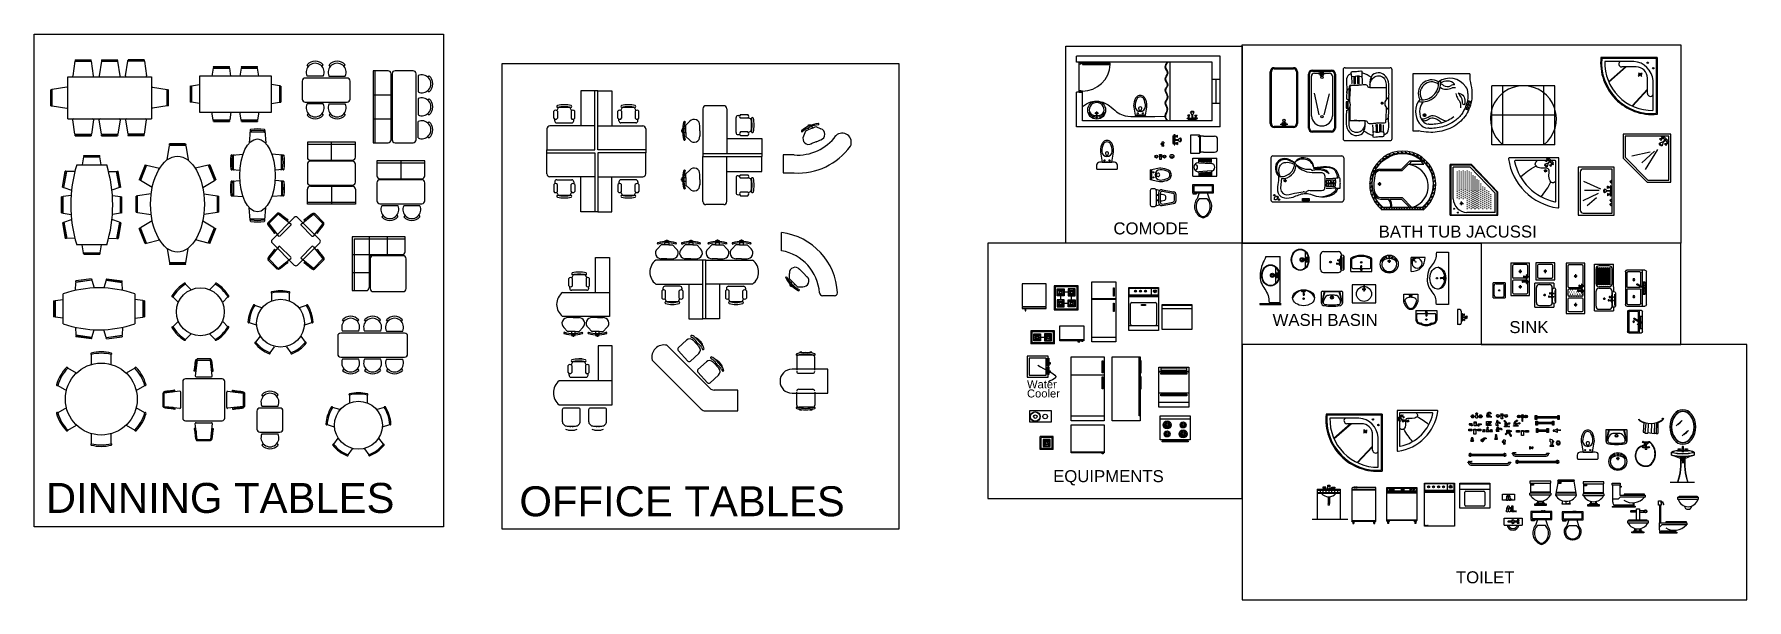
# Model space of a CAD drawing. Header units: metres. Extents: x 3586 to 7307, y 3108 to 6437.
# Drawn here: x 4050.844 to 4055.591, y 3259.267 to 3260.834 of the extents above; entities that cross this region are included whole.
import ezdxf

# ---------------------------------------------------------------- set-up
doc = ezdxf.new("R2010")
doc.units = ezdxf.units.M
doc.linetypes.add('ACAD_ISO03W100', pattern=[30, 12, -18])
doc.linetypes.add('DASHED', pattern=[0.75, 0.5, -0.25])
for name, color, linetype in [('BATH FITTING', 7, 'Continuous'), ('DOORS', 170, 'Continuous'), ('FURNITURE', 40, 'Continuous'), ('TEXT', 151, 'Continuous')]:
    doc.layers.add(name, color=color, linetype=linetype)
doc.styles.add('ATTR', font='romans.shx', dxfattribs={"width": 0.8, "height": 0.7})
doc.styles.get("Standard").update_dxf_attribs({"font": 'arial.ttf'})

msp = doc.modelspace()

# ---------------------------------------------------------------- texts
for s, height, p in [('COMODE', 0.0332, (4053.8355, 3260.2796)), ('BATH TUB JACUSSI', 0.033205, (4054.571, 3260.2709)), ('WASH BASIN', 0.0332, (4054.2768, 3260.026)), ('SINK', 0.0332, (4054.9332, 3260.0061)), ('Water', 0.02214, (4053.596, 3259.8532)), ('Cooler', 0.02214, (4053.596, 3259.8278)), ('EQUIPMENTS', 0.0332, (4053.6684, 3259.5932)), ('DINNING TABLES', 0.083012, (4050.8759, 3259.508)), ('OFFICE TABLES', 0.083012, (4052.1887, 3259.4987)), ('TOILET', 0.0332, (4054.785, 3259.313))]:
    msp.add_text(s, height=height).set_placement(p)
at = {"style": 'ATTR', "width": 0.8, "flags": 9}
for p in [(4053.9659, 3260.4953), (4052.3529, 3259.9342), (4054.8747, 3259.7733), (4054.9126, 3259.7768), (4055.0382, 3259.7725), (4054.8375, 3259.7372), (4054.8385, 3259.7495), (4054.8728, 3259.7331), (4054.8735, 3259.7501), (4054.9241, 3259.7468), (4054.9301, 3259.7331), (4054.9486, 3259.748), (4054.9692, 3259.7335), (4055.0247, 3259.736), (4055.0317, 3259.7569), (4055.0657, 3259.7359), (4054.9423, 3259.6737), (4054.9902, 3259.6882), (4054.8197, 3259.649), (4054.8225, 3259.6688), (4054.9526, 3259.6494), (4054.7956, 3259.5878), (4054.4324, 3259.574), (4054.9307, 3259.5445), (4055.0905, 3259.5319), (4054.943, 3259.5114), (4055.0193, 3259.5295), (4055.0222, 3259.5123), (4055.1087, 3259.5111), (4055.1665, 3259.5279), (4055.2183, 3259.5238), (4054.6977, 3259.4717), (4055.2895, 3259.4527)]:
    msp.add_attdef('ESTCODE', p, '', height=0.00194, dxfattribs=at)

# ---------------------------------------------------------------- blocks, each defined once
blk = doc.blocks.new('SHOWER')
at = {"layer": 'FURNITURE'}
for p, q in [((0, 3.9), (0, -3.9)), ((0, 3.9), (3.4, 3.9)), ((0, 3.2), (3.4, 3.2)), ((0, 0.3), (5.1, 0.3)), ((1.3, 5.2), (1.8, 5.2)), ((1.3, -0.3), (1.3, 5.2)), ((1.8, 5.2), (1.8, -0.2)), ((3.4, 3.9), (4.7, 4.7)), ((3.4, 3.9), (3.4, 3.2)), ((3.4, 3.2), (4.7, 2.4)), ((4.7, 2.4), (4.7, 4.7)), ((5.1, 0.3), (7.7, 1.8)), ((5.1, 0.3), (5.1, -0.3)), ((7.7, 1.8), (7.7, -2)), ((7.8, 1.4), (8, 1.4)), ((7.9, 1.5), (8, 1.3)), ((7.9, 0.8), (8.1, 0.8)), ((8, 0.9), (8.1, 0.8)), ((8, 0.1), (8, -0.1)), ((8.2, 0.4), (8.4, 0.5)), ((8.3, 0.6), (8.4, 0.4)), ((0, -0.3), (5.1, -0.3)), ((0, -3.2), (3.4, -3.2)), ((0, -3.9), (3.4, -3.9)), ((1.3, -0.3), (1.3, -5.1)), ((1.3, -5.1), (1.8, -5.1)), ((1.8, -5.1), (1.8, -0.2)), ((3.4, -3.2), (4.7, -2.4)), ((3.4, -3.9), (3.4, -3.2)), ((3.4, -3.9), (4.7, -4.7)), ((4.7, -2.4), (4.7, -4.7)), ((5.1, -0.3), (7.7, -2)), ((7.9, 0), (8.1, 0)), ((7.9, -1.4), (8, -1.3)), ((8, -0.9), (8.1, -0.8)), ((8, -1.2), (8, -1.4)), ((8.1, -0.7), (8.1, -0.9)), ((8.3, -0.4), (8.5, -0.4)), ((8.4, -0.3), (8.4, -0.5))]:
    blk.add_line(p, q, dxfattribs=at)
blk.add_arc((6.2, -0.1), 2.47, 310.0194, 49.9806, dxfattribs=at)
blk = doc.blocks.new('CH001')
at = {"linetype": 'ACAD_ISO03W100', "ltscale": 0.125}
blk.add_line((-5.5, -5.5), (5.5, 5.5), dxfattribs=at)
at = {"linetype": 'Continuous'}
for p, q in [((6.7, 5.5), (16.5, -7.1)), ((10, 1.8), (10.9, 2.7)), ((7.1, -16.5), (-5.5, -6.7)), ((-1.8, -10), (-2.7, -10.9)), ((7.1, -16.5), (16.5, -7.1)), ((7.1, -16.5), (8, -17.4)), ((17.4, -8), (8, -17.4)), ((16.5, -7.1), (17.4, -8))]:
    blk.add_line(p, q, dxfattribs=at)
for points in [[(10, 1.8), (10.4, 1.1), (10.9, 0.3), (11.5, -0.6), (12.3, -1.5), (13.2, -2.5), (13.8, -3.2), (14.5, -3.8), (15.4, -4.9), (16, -5.6), (16.5, -6.5), (16.8, -7), (16.7, -7.3)], [(10.9, 2.7), (11.1, 2.4), (11.3, 2.1), (11.4, 1.8), (11.6, 1.6), (11.7, 1.3), (11.9, 1.1), (12, 0.9), (12.2, 0.7), (12.3, 0.6), (12.4, 0.4), (12.6, 0.2), (12.7, 0), (12.8, -0.1), (12.9, -0.3), (13, -0.5), (13.2, -0.6), (13.3, -0.8), (13.4, -0.9), (13.6, -1.1), (13.7, -1.3), (13.8, -1.4), (14, -1.6), (14.1, -1.8), (14.3, -1.9), (14.4, -2.1), (14.6, -2.3), (14.7, -2.5), (14.9, -2.7), (15, -2.9), (15.2, -3), (15.3, -3.2), (15.5, -3.4), (15.6, -3.6), (15.8, -3.8), (15.9, -4), (16, -4.1), (16.2, -4.3), (16.3, -4.5), (16.4, -4.6), (16.5, -4.8), (16.6, -4.9), (16.7, -5.1), (16.8, -5.2), (16.9, -5.3), (16.9, -5.4), (17, -5.6), (17.1, -5.7), (17.1, -5.8), (17.2, -5.9), (17.2, -6), (17.3, -6.1), (17.3, -6.2), (17.4, -6.3), (17.4, -6.4), (17.4, -6.5), (17.4, -6.6), (17.5, -6.7), (17.5, -6.8), (17.5, -6.9), (17.5, -7), (17.5, -7.1), (17.5, -7.2), (17.5, -7.2), (17.5, -7.3), (17.5, -7.4), (17.4, -7.5), (17.4, -7.5), (17.4, -7.6), (17.4, -7.7), (17.3, -7.7), (17.3, -7.8), (17.3, -7.9)], [(-2.7, -10.9), (-2.4, -11.1), (-2.1, -11.3), (-1.8, -11.4), (-1.5, -11.6), (-1.3, -11.7), (-1.1, -11.9), (-0.9, -12), (-0.7, -12.2), (-0.5, -12.3), (-0.4, -12.4), (-0.2, -12.5), (0, -12.7), (0.1, -12.8), (0.3, -12.9), (0.5, -13), (0.6, -13.2), (0.8, -13.3), (0.9, -13.4), (1.1, -13.5), (1.3, -13.7), (1.4, -13.8), (1.6, -14), (1.8, -14.1), (1.9, -14.2), (2.1, -14.4), (2.3, -14.5), (2.5, -14.7), (2.7, -14.9), (2.9, -15), (3, -15.2), (3.2, -15.3), (3.4, -15.5), (3.6, -15.6), (3.8, -15.8), (4, -15.9), (4.1, -16), (4.3, -16.2), (4.5, -16.3), (4.6, -16.4), (4.8, -16.5), (4.9, -16.6), (5.1, -16.7), (5.2, -16.8), (5.3, -16.9), (5.4, -16.9), (5.6, -17), (5.7, -17.1), (5.8, -17.1), (5.9, -17.2), (6, -17.2), (6.1, -17.3), (6.2, -17.3), (6.3, -17.4), (6.4, -17.4), (6.5, -17.4), (6.6, -17.4), (6.7, -17.5), (6.8, -17.5), (6.9, -17.5), (7, -17.5), (7.1, -17.5), (7.2, -17.5), (7.2, -17.5), (7.3, -17.5), (7.4, -17.5), (7.5, -17.4), (7.5, -17.4), (7.6, -17.4), (7.7, -17.4), (7.7, -17.3), (7.8, -17.3), (7.9, -17.3)], [(-1.8, -10), (-1, -10.4), (-0.3, -10.9), (0.6, -11.5), (1.5, -12.3), (2.5, -13.2), (3.2, -13.8), (3.8, -14.5), (4.9, -15.4), (5.6, -16), (6.5, -16.5), (7, -16.8), (7.3, -16.7)]]:
    blk.add_lwpolyline(points, dxfattribs=at)
for centre, start, end in [((6.1, 4.8), 45, 135), ((-4.8, -6.1), 135, 225)]:
    blk.add_arc(centre, 0.857, start, end, dxfattribs=at)
blk = doc.blocks.new('ch002')
at = {"linetype": 'Continuous'}
for p, q in [((-4.5, 7.6), (-14.4, -5)), ((-7.8, 3.9), (-8.8, 4.8)), ((-14.4, -5), (-15.3, -5.9)), ((-15.3, -5.9), (-5.9, -15.3)), ((-5, -14.4), (-14.4, -5)), ((-5, -14.4), (-5.9, -15.3)), ((-5, -14.4), (7.6, -4.5)), ((3.9, -7.8), (4.8, -8.8))]:
    blk.add_line(p, q, dxfattribs=at)
at = {"linetype": 'ACAD_ISO03W100', "ltscale": 0.125}
blk.add_line((7.6, -3.3), (-3.3, 7.6), dxfattribs=at)
at = {"linetype": 'Continuous'}
for points in [[(-8.8, 4.8), (-9, 4.5), (-9.1, 4.2), (-9.3, 3.9), (-9.5, 3.7), (-9.6, 3.4), (-9.8, 3.2), (-9.9, 3), (-10, 2.9), (-10.2, 2.7), (-10.3, 2.5), (-10.4, 2.3), (-10.6, 2.2), (-10.7, 2), (-10.8, 1.8), (-10.9, 1.7), (-11, 1.5), (-11.2, 1.3), (-11.3, 1.2), (-11.4, 1), (-11.6, 0.9), (-11.7, 0.7), (-11.8, 0.5), (-12, 0.4), (-12.1, 0.2), (-12.3, 0), (-12.4, -0.2), (-12.6, -0.4), (-12.7, -0.5), (-12.9, -0.7), (-13.1, -0.9), (-13.2, -1.1), (-13.4, -1.3), (-13.5, -1.5), (-13.6, -1.7), (-13.8, -1.8), (-13.9, -2), (-14, -2.2), (-14.2, -2.3), (-14.3, -2.5), (-14.4, -2.7), (-14.5, -2.8), (-14.6, -2.9), (-14.7, -3.1), (-14.7, -3.2), (-14.8, -3.3), (-14.9, -3.4), (-14.9, -3.5), (-15, -3.7), (-15.1, -3.8), (-15.1, -3.9), (-15.2, -4), (-15.2, -4.1), (-15.2, -4.2), (-15.3, -4.3), (-15.3, -4.4), (-15.3, -4.5), (-15.3, -4.6), (-15.4, -4.7), (-15.4, -4.8), (-15.4, -4.9), (-15.4, -5), (-15.4, -5), (-15.4, -5.1), (-15.4, -5.2), (-15.3, -5.3), (-15.3, -5.3), (-15.3, -5.4), (-15.3, -5.5), (-15.2, -5.5), (-15.2, -5.6), (-15.2, -5.7), (-15.1, -5.8)], [(-7.8, 3.9), (-8.3, 3.2), (-8.8, 2.4), (-9.4, 1.5), (-10.2, 0.6), (-11.1, -0.3), (-11.7, -1.1), (-12.4, -1.7), (-13.3, -2.8), (-13.9, -3.5), (-14.4, -4.3), (-14.6, -4.9), (-14.5, -5.2)], [(4.8, -8.8), (4.5, -9), (4.2, -9.1), (3.9, -9.3), (3.7, -9.5), (3.4, -9.6), (3.2, -9.8), (3, -9.9), (2.8, -10), (2.7, -10.2), (2.5, -10.3), (2.3, -10.4), (2.2, -10.6), (2, -10.7), (1.8, -10.8), (1.7, -10.9), (1.5, -11), (1.3, -11.2), (1.2, -11.3), (1, -11.4), (0.9, -11.6), (0.7, -11.7), (0.5, -11.8), (0.3, -12), (0.2, -12.1), (0, -12.3), (-0.2, -12.4), (-0.4, -12.6), (-0.5, -12.7), (-0.7, -12.9), (-0.9, -13), (-1.1, -13.2), (-1.3, -13.4), (-1.5, -13.5), (-1.7, -13.6), (-1.8, -13.8), (-2, -13.9), (-2.2, -14), (-2.3, -14.2), (-2.5, -14.3), (-2.7, -14.4), (-2.8, -14.5), (-2.9, -14.6), (-3.1, -14.7), (-3.2, -14.7), (-3.3, -14.8), (-3.4, -14.9), (-3.6, -14.9), (-3.7, -15), (-3.8, -15.1), (-3.9, -15.1), (-4, -15.2), (-4.1, -15.2), (-4.2, -15.2), (-4.3, -15.3), (-4.4, -15.3), (-4.5, -15.3), (-4.6, -15.3), (-4.7, -15.3), (-4.8, -15.4), (-4.9, -15.4), (-5, -15.4), (-5, -15.4), (-5.1, -15.4), (-5.2, -15.3), (-5.3, -15.3), (-5.3, -15.3), (-5.4, -15.3), (-5.5, -15.3), (-5.5, -15.2), (-5.6, -15.2), (-5.7, -15.2), (-5.8, -15.1)], [(3.9, -7.8), (3.2, -8.3), (2.4, -8.8), (1.5, -9.4), (0.6, -10.2), (-0.4, -11.1), (-1.1, -11.7), (-1.7, -12.4), (-2.8, -13.3), (-3.5, -13.9), (-4.3, -14.4), (-4.9, -14.6), (-5.2, -14.5)]]:
    blk.add_lwpolyline(points, dxfattribs=at)
for centre, start, end in [((-3.9, 7), 45, 135), ((7, -3.9), 315, 45)]:
    blk.add_arc(centre, 0.857, start, end, dxfattribs=at)
blk = doc.blocks.new('LAVFCTSF')
for p, q in [((-5, 0), (-2.25, 0)), ((-4.5087, 0.25), (-2.7408, 0.25)), ((-4, 1.625), (-4.25, 1.625)), ((-4, 1.375), (-4.25, 1.375)), ((-3.1442, 0.75), (-4.0979, 0.75)), ((-3.25, 1.625), (-3, 1.625)), ((-3.25, 1.375), (-3, 1.375)), ((-1.5, 0), (1.5, 0)), ((-1, 0.5), (1, 0.5)), ((-0.5, 4.25), (0.5, 4.25)), ((0.5, 3.75), (-0.5, 3.75)), ((-0.5, 3), (0.5, 3)), ((0.5, 2), (-0.5, 2)), ((-0.25, 3), (-0.25, 3.5)), ((0.25, 3.5), (0.25, 3)), ((2.25, 0), (5, 0)), ((2.7413, 0.25), (4.5092, 0.25)), ((3.25, 1.625), (3, 1.625)), ((3.25, 1.375), (3, 1.375)), ((4.1058, 0.75), (3.1521, 0.75)), ((4, 1.625), (4.25, 1.625)), ((4, 1.375), (4.25, 1.375))]:
    blk.add_line(p, q)
for points in [[(-4, 1), (-4, 2), (-3.25, 2), (-3.25, 1)], [(3.25, 1), (3.25, 2), (4, 2), (4, 1)]]:
    blk.add_lwpolyline(points, close=True)
for points in [[(-0.5, 3.75), (-0.5, 4.25)], [(-0.25, 4.5), (0.25, 4.5)], [(0.25, 3.5), (-0.25, 3.5)], [(0.5, 4.25), (0.5, 3.75)]]:
    blk.add_lwpolyline(points)
for centre in [(-4.5, 1.5), (-3.625, 1.5), (-2.75, 1.5), (2.75, 1.5), (3.625, 1.5), (4.5, 1.5)]:
    blk.add_circle(centre, 0.2795)
for centre, radius, start, end in [((-5.375, 1.375), 1.4252, 285.2551, 344.7449), ((-1.875, 1.375), 1.4252, 195.2551, 254.7449), ((-0.7962, -0.2038), 0.7327, 106.1502, 163.8498), ((3, 1), 4.0311, 150.2551, 187.125), ((0.6413, 2.5), 1.246, 156.3417, 203.6583), ((-0.2575, 4.2575), 0.2426, 88.22243, 181.7776), ((-0.2575, 3.7425), 0.2426, 178.2224, 271.7776), ((0.2575, 4.2575), 0.2426, 358.2224, 91.77757), ((0.2575, 3.7425), 0.2426, 268.2224, 1.777565), ((-0.6413, 2.5), 1.246, 336.3417, 23.65835), ((-3, 1), 4.0311, 352.875, 29.74488), ((0.7962, -0.2038), 0.7327, 16.1502, 73.84979), ((1.875, 1.375), 1.4252, 285.2551, 344.7449), ((5.375, 1.375), 1.4252, 195.2551, 254.7449)]:
    blk.add_arc(centre, radius, start, end)
at = {"style": 'ATTR', "width": 0.8, "flags": 9}
blk.add_attdef('ESTCODE', (0, 0), '', height=0.7, dxfattribs=at)
blk = doc.blocks.new('Faucet - kit sink top')
for p, q in [((-5.5, -0.75), (-5.5, -1.25)), ((-4.94278, -0.75), (-5.5, -0.75)), ((-5.5, -1.25), (-4.94278, -1.25)), ((-0.14775, -1.7441), (3.56698, -8.1782)), ((4.43301, -7.6782), (0.71828, -1.2441)), ((4.94278, -0.75), (5.5, -0.75)), ((5.5, -1.25), (4.94278, -1.25)), ((5.5, -0.75), (5.5, -1.25))]:
    blk.add_line(p, q)
blk.add_lwpolyline([(-0.00587, -2), (-6, -2), (-6, 0), (6, 0), (6, -2), (1.15195, -2)])
for centre, radius in [((-4, -1), 1), ((4, -1), 1), ((0, -1), 0.75)]:
    blk.add_circle(centre, radius)
blk.add_arc((4, -7.9282), 0.5, 210, 30)
blk = doc.blocks.new('Sink-double - 36 in top')
for p, q in [((-18, -4), (18, -4)), ((-0.75, -18.5), (-0.75, -6.5)), ((0.75, -6.5), (0.75, -18.5))]:
    blk.add_line(p, q)
for points in [[(-16.5, 0), (16.5, 0)], [(-18, -19.5), (-18, -1.5)], [(-16.5, -18.5), (-16.5, -6.5)], [(-15.5, -5.5), (-1.75, -5.5)], [(1.75, -5.5), (15.5, -5.5)], [(16.5, -6.5), (16.5, -18.5)], [(18, -1.5), (18, -19.5)], [(16.5, -21), (-16.5, -21)], [(-1.75, -19.5), (-15.5, -19.5)], [(15.5, -19.5), (1.75, -19.5)]]:
    blk.add_lwpolyline(points)
for centre, radius in [((-8.5, -12.5), 1), ((-8.5, -12.5), 0.5), ((8.5, -12.5), 1), ((8.5, -12.5), 0.5)]:
    blk.add_circle(centre, radius)
for centre, radius, start, end in [((-16.5, -1.5), 1.5, 90, 180), ((16.5, -1.5), 1.5, 0, 90), ((-15.5, -6.5), 1, 90, 180), ((-1.75, -6.5), 1, 0, 90), ((1.75, -6.5), 1, 90, 180), ((15.5, -6.5), 1, 0, 90), ((-16.5, -19.5), 1.5, 180, 270), ((-15.5, -18.5), 1, 180, 270), ((-1.75, -18.5), 1, 270, 0), ((1.75, -18.5), 1, 180, 270), ((15.5, -18.5), 1, 270, 0), ((16.5, -19.5), 1.5, 270, 0)]:
    blk.add_arc(centre, radius, start, end)
blk = doc.blocks.new('Faucet - single handle top')
for p, q in [((0.1, -0.3), (-2.3, -4.3)), ((-2.3, -4.3), (-1.4, -4.8)), ((-1.4, -4.8), (0.6, -0.5)), ((-0.1, -1.9), (3.6, -8.2)), ((4.4, -7.7), (0.7, -1.2))]:
    blk.add_line(p, q)
for points in [[(-0.9, -2), (-6, -2), (-6, 0), (6, 0), (6, -2), (1.2, -2)], [(0, -2), (-0.1, -2)]]:
    blk.add_lwpolyline(points)
for centre, radius, start, end in [((0, -1), 0.75, 269.2246, 216.2304), ((4, -7.9), 0.5, 210, 30)]:
    blk.add_arc(centre, radius, start, end)
blk = doc.blocks.new('Sink-single - 30 in top')
blk.add_line((-15, -3.999996), (15, -3.999996))
for points in [[(-13.5, 0), (13.5, 0)], [(-15, -18.499996), (-15, -1.5)], [(-13.5, -17.499996), (-13.5, -6.499996)], [(13.5, -19.999996), (-13.5, -19.999996)], [(-12.5, -5.499996), (12.5, -5.499996)], [(12.5, -18.499996), (-12.5, -18.499996)], [(13.5, -6.499996), (13.5, -17.499996)], [(15, -1.5), (15, -18.499996)]]:
    blk.add_lwpolyline(points)
for radius in [1, 0.5]:
    blk.add_circle((0, -11.999996), radius)
for centre, radius, start, end in [((-13.5, -1.5), 1.5, 90, 180), ((-13.5, -18.499996), 1.5, 180, 270), ((-12.5, -6.499996), 1, 90, 180), ((-12.5, -17.499996), 1, 180, 270), ((12.5, -6.499996), 1, 0, 90), ((12.5, -17.499996), 1, 270, 0), ((13.5, -1.5), 1.5, 0, 90), ((13.5, -18.499996), 1.5, 270, 0)]:
    blk.add_arc(centre, radius, start, end)

# ---------------------------------------------------------------- hatches: boundary and pattern name
for points in [[(4055.2926, 3259.7672, 0.509669), (4055.2915, 3259.7664, 0.509669), (4055.2926, 3259.7656, -0.324794), (4055.292, 3259.7664, -0.324794)], [(4055.3588, 3259.7672, 0.509669), (4055.3577, 3259.7664, 0.509669), (4055.3588, 3259.7656, -0.324794), (4055.3582, 3259.7664, -0.324794)], [(4055.3594, 3259.7689, 0.011419), (4055.3594, 3259.7689), (4055.3578, 3259.7689, 0.011419), (4055.3578, 3259.7689, 1)]]:
    msp.add_hatch(color=256).paths.add_polyline_path(points)
at = {"layer": 'FURNITURE', "ltscale": 0.25}
h = msp.add_hatch(dxfattribs=at)
h.set_pattern_fill('DOTS', color=256, scale=0.003459, angle=90, style=0)
h.set_pattern_definition([(90, (4050.983309, 3249.8307193), (0.0054909047, 0.0027454524), [0, -0.0054909047])])
h.paths.add_polyline_path([(4054.8853, 3260.3904), (4054.8853, 3260.3486), (4054.8114, 3260.3486), (4054.8114, 3260.3782), (4054.7853, 3260.3782), (4054.7853, 3260.4572), (4054.8214, 3260.4572)])
at = {"layer": 'FURNITURE'}
for points in [[(4054.8316, 3259.713, 0.011419), (4054.8316, 3259.7131), (4054.8284, 3259.7131, 0.011419), (4054.8284, 3259.713, 1)], [(4055.3063, 3259.7048), (4055.3066, 3259.7048), (4055.3066, 3259.7034), (4055.3072, 3259.7034), (4055.3072, 3259.7032), (4055.3058, 3259.7032), (4055.3058, 3259.7034), (4055.3063, 3259.7034)], [(4055.3177, 3259.7034), (4055.3171, 3259.7034), (4055.3171, 3259.7032), (4055.3185, 3259.7032), (4055.3185, 3259.7034), (4055.318, 3259.7034), (4055.318, 3259.7048), (4055.3177, 3259.7048)]]:
    msp.add_hatch(color=256, dxfattribs=at).paths.add_polyline_path(points)

# ---------------------------------------------------------------- linework, layer by layer
for p, q in [((4050.8437, 3260.834), (4051.978, 3260.834)), ((4050.8437, 3259.4693), (4050.8437, 3260.834)), ((4051.978, 3260.834), (4051.978, 3259.4693)), ((4053.704, 3260.2548), (4053.704, 3260.8008)), ((4053.704, 3260.8008), (4054.1927, 3260.8008)), ((4054.1314, 3260.7736), (4053.733, 3260.7736)), ((4053.733, 3260.757), (4053.733, 3260.7736)), ((4054.1314, 3260.7085), (4054.1314, 3260.7736)), ((4054.1927, 3260.8051), (4055.4086, 3260.8051)), ((4054.1927, 3260.2548), (4054.1927, 3260.8051)), ((4054.1927, 3260.8008), (4054.1927, 3260.2548)), ((4055.4086, 3260.8051), (4055.4086, 3260.2548)), ((4051.8358, 3260.7245), (4051.8358, 3260.5418)), ((4051.8939, 3260.7328), (4051.8441, 3260.7328)), ((4051.9022, 3260.5418), (4051.9022, 3260.7245)), ((4052.1413, 3260.7529), (4053.2402, 3260.7529)), ((4052.1413, 3259.4627), (4052.1413, 3260.7529)), ((4053.2402, 3260.7529), (4053.2402, 3259.4627)), ((4054.1093, 3260.757), (4053.733, 3260.757)), ((4053.9931, 3260.5937), (4053.9931, 3260.757)), ((4054.1093, 3260.7085), (4054.1093, 3260.757)), ((4051.5865, 3260.7044), (4051.5865, 3260.6546)), ((4051.711, 3260.7127), (4051.5948, 3260.7127)), ((4051.7193, 3260.6546), (4051.7193, 3260.7044)), ((4052.3978, 3260.677), (4052.359, 3260.677)), ((4052.359, 3260.677), (4052.359, 3260.5802)), ((4052.4061, 3260.677), (4052.3978, 3260.677)), ((4052.3978, 3260.5137), (4052.3978, 3260.677)), ((4052.4061, 3260.5137), (4052.4061, 3260.677)), ((4052.4061, 3260.677), (4052.4448, 3260.677)), ((4052.4448, 3260.677), (4052.4448, 3260.5802)), ((4053.733, 3260.5771), (4053.733, 3260.674)), ((4053.7496, 3260.674), (4053.733, 3260.674)), ((4053.7496, 3260.5937), (4053.7496, 3260.674)), ((4054.1093, 3260.6421), (4054.1093, 3260.7085)), ((4054.1314, 3260.7085), (4054.1093, 3260.7085)), ((4054.1204, 3260.6421), (4054.1204, 3260.7085)), ((4054.1314, 3260.6421), (4054.1314, 3260.7085)), ((4054.885, 3260.5279), (4054.885, 3260.6912)), ((4055.0593, 3260.6912), (4054.885, 3260.6912)), ((4054.9154, 3260.5279), (4054.9154, 3260.6912)), ((4055.0289, 3260.5279), (4055.0289, 3260.6912)), ((4055.0593, 3260.5279), (4055.0593, 3260.6912)), ((4051.5948, 3260.6463), (4051.711, 3260.6463)), ((4052.6973, 3260.6278), (4052.6973, 3260.5033)), ((4052.7554, 3260.6361), (4052.7056, 3260.6361)), ((4052.7637, 3260.6278), (4052.7637, 3260.5033)), ((4054.1314, 3260.6421), (4054.1093, 3260.6421)), ((4054.1093, 3260.5937), (4054.1093, 3260.6421)), ((4054.1314, 3260.5771), (4054.1314, 3260.6421)), ((4052.3978, 3260.5802), (4052.2732, 3260.5802)), ((4052.4061, 3260.5802), (4052.5306, 3260.5802)), ((4054.1314, 3260.5771), (4053.733, 3260.5771)), ((4054.1093, 3260.5937), (4053.7496, 3260.5937)), ((4055.0593, 3260.6095), (4054.885, 3260.6095)), ((4051.4423, 3260.5671), (4051.4395, 3260.5321)), ((4051.4438, 3260.5634), (4051.4812, 3260.5634)), ((4051.445, 3260.5663), (4051.4447, 3260.5634)), ((4051.4801, 3260.5662), (4051.4803, 3260.5634)), ((4051.4828, 3260.5671), (4051.4855, 3260.5321)), ((4051.7339, 3260.5348), (4051.601, 3260.5348)), ((4051.601, 3260.5348), (4051.601, 3260.4933)), ((4051.601, 3260.5293), (4051.7339, 3260.5293)), ((4051.6675, 3260.485), (4051.6675, 3260.5348)), ((4051.7339, 3260.4933), (4051.7339, 3260.5348)), ((4051.8441, 3260.5335), (4051.8939, 3260.5335)), ((4052.2649, 3260.5719), (4052.2649, 3260.5137)), ((4052.5389, 3260.5719), (4052.5389, 3260.5137)), ((4052.7637, 3260.5448), (4052.8605, 3260.5448)), ((4052.8605, 3260.5448), (4052.8605, 3260.5033)), ((4054.0003, 3260.5525), (4054.0003, 3260.5311)), ((4054.0003, 3260.5525), (4054.0097, 3260.5525)), ((4054.0003, 3260.5506), (4054.0097, 3260.5506)), ((4054.0003, 3260.5428), (4054.0143, 3260.5428)), ((4054.0003, 3260.5409), (4054.0143, 3260.5409)), ((4054.0003, 3260.5331), (4054.0097, 3260.5331)), ((4054.0003, 3260.5311), (4054.0097, 3260.5311)), ((4054.004, 3260.5564), (4054.0054, 3260.5564)), ((4054.004, 3260.5409), (4054.004, 3260.5564)), ((4054.004, 3260.5409), (4054.004, 3260.5278)), ((4054.0054, 3260.5564), (4054.0054, 3260.5412)), ((4054.0054, 3260.5278), (4054.0054, 3260.5412)), ((4054.0097, 3260.5525), (4054.0134, 3260.5548)), ((4054.0097, 3260.5525), (4054.0097, 3260.5506)), ((4054.0097, 3260.5506), (4054.0134, 3260.5485)), ((4054.0097, 3260.5331), (4054.0134, 3260.5351)), ((4054.0097, 3260.5311), (4054.0097, 3260.5331)), ((4054.0097, 3260.5311), (4054.0134, 3260.5289)), ((4054.0134, 3260.5485), (4054.0134, 3260.5548)), ((4054.0134, 3260.5351), (4054.0134, 3260.5289)), ((4054.0143, 3260.5428), (4054.0217, 3260.5469)), ((4054.0143, 3260.5428), (4054.0143, 3260.5409)), ((4054.0143, 3260.5409), (4054.0217, 3260.5364)), ((4054.0217, 3260.5469), (4054.0217, 3260.5364)), ((4054.022, 3260.5456), (4054.0225, 3260.5458)), ((4054.0221, 3260.5417), (4054.0226, 3260.5418)), ((4054.0221, 3260.5381), (4054.0226, 3260.5382)), ((4054.0223, 3260.5461), (4054.0224, 3260.5455)), ((4054.0223, 3260.544), (4054.0228, 3260.5441)), ((4054.0223, 3260.5395), (4054.0229, 3260.5396)), ((4054.0224, 3260.5421), (4054.0225, 3260.5416)), ((4054.0224, 3260.5385), (4054.0225, 3260.538)), ((4054.0226, 3260.5444), (4054.0227, 3260.5439)), ((4054.0227, 3260.5399), (4054.0228, 3260.5394)), ((4054.0231, 3260.543), (4054.0236, 3260.5431)), ((4054.0232, 3260.5406), (4054.0237, 3260.5407)), ((4054.0234, 3260.5434), (4054.0235, 3260.5429)), ((4054.0235, 3260.541), (4054.0236, 3260.5405)), ((4051.392, 3260.4993), (4051.4227, 3260.5018)), ((4051.3928, 3260.4967), (4051.3957, 3260.4969)), ((4051.3957, 3260.4604), (4051.3957, 3260.4978)), ((4051.5331, 3260.4993), (4051.5023, 3260.5018)), ((4051.5294, 3260.4604), (4051.5294, 3260.4978)), ((4051.5322, 3260.4967), (4051.5294, 3260.4969)), ((4051.6093, 3260.485), (4051.7256, 3260.485)), ((4051.7256, 3260.4822), (4051.6093, 3260.4822)), ((4052.2649, 3260.5054), (4052.2649, 3260.5137)), ((4052.2649, 3260.5137), (4052.3978, 3260.5137)), ((4052.2649, 3260.4473), (4052.2649, 3260.5054)), ((4052.2649, 3260.5054), (4052.3978, 3260.5054)), ((4052.3978, 3260.5054), (4052.3978, 3260.3422)), ((4052.5389, 3260.5137), (4052.4061, 3260.5137)), ((4052.5389, 3260.5054), (4052.4061, 3260.5054)), ((4052.4061, 3260.5054), (4052.4061, 3260.3422)), ((4052.5389, 3260.5137), (4052.5389, 3260.5054)), ((4052.5389, 3260.4473), (4052.5389, 3260.5054)), ((4052.6973, 3260.5033), (4052.6973, 3260.495)), ((4052.6973, 3260.5033), (4052.8605, 3260.5033)), ((4052.6973, 3260.3704), (4052.6973, 3260.495)), ((4052.6973, 3260.495), (4052.8605, 3260.495)), ((4052.6973, 3260.495), (4052.8605, 3260.495)), ((4052.7637, 3260.3704), (4052.7637, 3260.495)), ((4052.8605, 3260.5033), (4052.8605, 3260.495)), ((4052.8605, 3260.4534), (4052.8605, 3260.495)), ((4052.9503, 3260.4997), (4052.9199, 3260.4997)), ((4052.9199, 3260.4997), (4052.9199, 3260.4498)), ((4053.9631, 3260.5008), (4053.9686, 3260.5008)), ((4053.9679, 3260.487), (4053.9638, 3260.487)), ((4054.004, 3260.5278), (4054.0054, 3260.5278)), ((4055.0593, 3260.5279), (4054.885, 3260.5279)), ((4051.392, 3260.4589), (4051.414, 3260.4571)), ((4051.3927, 3260.4615), (4051.3957, 3260.4613)), ((4051.5331, 3260.4589), (4051.511, 3260.4571)), ((4051.5323, 3260.4615), (4051.5294, 3260.4613)), ((4051.601, 3260.4739), (4051.601, 3260.4241)), ((4051.7339, 3260.4241), (4051.7339, 3260.4739)), ((4052.3978, 3260.439), (4052.2732, 3260.439)), ((4052.359, 3260.3422), (4052.359, 3260.439)), ((4052.4061, 3260.439), (4052.5306, 3260.439)), ((4052.4448, 3260.3422), (4052.4448, 3260.439)), ((4052.7637, 3260.4534), (4052.8605, 3260.4534)), ((4052.9199, 3260.4498), (4052.9503, 3260.4498)), ((4051.392, 3260.4271), (4051.414, 3260.4288)), ((4051.392, 3260.3866), (4051.4227, 3260.3842)), ((4051.3927, 3260.4244), (4051.3957, 3260.4246)), ((4051.3928, 3260.3893), (4051.3957, 3260.389)), ((4051.3957, 3260.4255), (4051.3957, 3260.3882)), ((4051.5331, 3260.3866), (4051.5023, 3260.3842)), ((4051.5331, 3260.4271), (4051.511, 3260.4288)), ((4051.5294, 3260.4255), (4051.5294, 3260.3882)), ((4051.5323, 3260.4244), (4051.5294, 3260.4246)), ((4051.5322, 3260.3893), (4051.5294, 3260.389)), ((4051.601, 3260.3632), (4051.601, 3260.4047)), ((4051.6093, 3260.4158), (4051.7256, 3260.4158)), ((4051.6093, 3260.4131), (4051.7256, 3260.4131)), ((4051.6675, 3260.4131), (4051.6675, 3260.3632)), ((4051.7339, 3260.4047), (4051.7339, 3260.3632)), ((4051.7938, 3260.4228), (4051.7938, 3260.3729)), ((4051.9183, 3260.4311), (4051.8021, 3260.4311)), ((4051.9266, 3260.3729), (4051.9266, 3260.4228)), ((4051.4423, 3260.3188), (4051.4395, 3260.3538)), ((4051.4828, 3260.3188), (4051.4855, 3260.3538)), ((4051.601, 3260.3688), (4051.7339, 3260.3688)), ((4051.7339, 3260.3632), (4051.601, 3260.3632)), ((4051.8021, 3260.3646), (4051.9183, 3260.3646)), ((4052.3978, 3260.3422), (4052.359, 3260.3422)), ((4052.4061, 3260.3422), (4052.3978, 3260.3422)), ((4052.4061, 3260.3422), (4052.4448, 3260.3422)), ((4052.7554, 3260.3621), (4052.7056, 3260.3621)), ((4051.4438, 3260.3226), (4051.4812, 3260.3226)), ((4051.445, 3260.3196), (4051.4447, 3260.3226)), ((4051.4801, 3260.3197), (4051.4803, 3260.3226)), ((4051.872, 3260.2732), (4051.7253, 3260.2732)), ((4051.7253, 3260.2732), (4051.7253, 3260.1238)), ((4051.7308, 3260.2677), (4051.872, 3260.2677)), ((4051.7308, 3260.2677), (4051.7308, 3260.1238)), ((4051.7723, 3260.2732), (4051.7723, 3260.1321)), ((4051.8222, 3260.2732), (4051.8222, 3260.2234)), ((4051.872, 3260.2317), (4051.872, 3260.2732)), ((4052.9155, 3260.2343), (4052.9155, 3260.2845)), ((4054.1927, 3260.2548), (4053.4869, 3260.2548)), ((4053.4869, 3260.2548), (4053.4869, 3259.5475)), ((4054.1927, 3260.2548), (4053.704, 3260.2548)), ((4055.4086, 3260.2548), (4054.1927, 3260.2548)), ((4054.1927, 3260.2548), (4054.8546, 3260.2548)), ((4054.1927, 3259.9747), (4054.1927, 3260.2548)), ((4054.1927, 3259.5475), (4054.1927, 3260.2548)), ((4054.8546, 3260.2548), (4054.8546, 3259.9747)), ((4055.4086, 3260.2548), (4054.8546, 3260.2548)), ((4054.8546, 3260.2548), (4054.8546, 3259.9747)), ((4055.4086, 3259.9747), (4055.4086, 3260.2548)), ((4051.7253, 3260.2234), (4051.8637, 3260.2234)), ((4051.7751, 3260.2123), (4051.7751, 3260.1293)), ((4051.8664, 3260.2206), (4051.7834, 3260.2206)), ((4051.8747, 3260.1293), (4051.8747, 3260.2123)), ((4052.3998, 3260.1188), (4052.3998, 3260.2153)), ((4052.3998, 3260.2153), (4052.4385, 3260.2153)), ((4052.4385, 3260.2153), (4052.4385, 3260.0524)), ((4052.6969, 3260.2082), (4052.5668, 3260.2082)), ((4052.7052, 3260.2082), (4052.6969, 3260.2082)), ((4052.6969, 3260.0453), (4052.6969, 3260.2082)), ((4052.7052, 3260.0453), (4052.7052, 3260.2082)), ((4052.7052, 3260.2082), (4052.8353, 3260.2082)), ((4054.2584, 3260.218), (4054.2979, 3260.218)), ((4054.2979, 3260.0908), (4054.2979, 3260.218)), ((4054.7309, 3260.2307), (4054.7641, 3260.2307)), ((4054.7641, 3260.2307), (4054.7641, 3260.0855)), ((4051.7253, 3260.1736), (4051.7723, 3260.1736)), ((4051.7253, 3260.1238), (4051.764, 3260.1238)), ((4051.7834, 3260.121), (4051.8664, 3260.121)), ((4052.3084, 3260.1188), (4052.4385, 3260.1188)), ((4052.5668, 3260.1418), (4052.6969, 3260.1418)), ((4052.6582, 3260.1418), (4052.6582, 3260.0453)), ((4052.8353, 3260.1418), (4052.7052, 3260.1418)), ((4052.7439, 3260.1418), (4052.7439, 3260.0453)), ((4053.0622, 3260.1093), (4053.029, 3260.1093)), ((4053.8778, 3260.1324), (4053.9608, 3260.1324)), ((4053.8778, 3260.1102), (4053.8778, 3260.1324)), ((4053.8778, 3260.0134), (4053.8778, 3260.1102)), ((4053.8778, 3260.1102), (4053.9608, 3260.1102)), ((4053.8778, 3260.1075), (4053.9608, 3260.1075)), ((4053.8792, 3260.1116), (4053.8792, 3260.131)), ((4053.8792, 3260.131), (4053.9594, 3260.131)), ((4053.9594, 3260.1116), (4053.8792, 3260.1116)), ((4053.8965, 3260.122), (4053.8965, 3260.1248)), ((4053.9103, 3260.122), (4053.9103, 3260.1248)), ((4053.9242, 3260.122), (4053.9242, 3260.1248)), ((4053.9415, 3260.1116), (4053.9415, 3260.131)), ((4053.9594, 3260.131), (4053.9594, 3260.1116)), ((4053.9608, 3260.1324), (4053.9608, 3260.1102)), ((4053.9608, 3260.1102), (4053.9608, 3260.0134)), ((4053.8833, 3260.03), (4053.8833, 3260.0881)), ((4053.8861, 3260.0909), (4053.9525, 3260.0909)), ((4053.9138, 3260.0826), (4053.9138, 3260.0853)), ((4053.9138, 3260.0853), (4053.9248, 3260.0853)), ((4053.9248, 3260.0826), (4053.9138, 3260.0826)), ((4053.9248, 3260.0853), (4053.9248, 3260.0826)), ((4053.9553, 3260.0881), (4053.9553, 3260.03)), ((4053.9702, 3260.016), (4053.9702, 3260.0851)), ((4053.9702, 3260.0851), (4054.0532, 3260.0851)), ((4054.0532, 3260.0824), (4053.9702, 3260.0824)), ((4053.9702, 3260.0741), (4054.0532, 3260.0741)), ((4054.0532, 3260.0851), (4054.0532, 3260.016)), ((4054.2426, 3260.088), (4054.3007, 3260.088)), ((4054.2426, 3260.0852), (4054.3007, 3260.0852)), ((4054.267, 3260.0908), (4054.2979, 3260.0908)), ((4054.7641, 3260.0855), (4054.7309, 3260.0855)), ((4052.4385, 3260.0524), (4052.3084, 3260.0524)), ((4052.6582, 3260.0453), (4052.6969, 3260.0453)), ((4052.7052, 3260.0453), (4052.6969, 3260.0453)), ((4052.7439, 3260.0453), (4052.7052, 3260.0453)), ((4053.8778, 3260.0272), (4053.9608, 3260.0272)), ((4053.9608, 3260.0134), (4053.8778, 3260.0134)), ((4054.0532, 3260.016), (4053.9702, 3260.016)), ((4051.685, 3259.9977), (4051.685, 3259.9479)), ((4051.8704, 3260.0061), (4051.6933, 3260.0061)), ((4051.8787, 3259.9479), (4051.8787, 3259.9977)), ((4052.4461, 3259.9707), (4052.4074, 3259.9707)), ((4052.4074, 3259.9707), (4052.4074, 3259.8739)), ((4052.4461, 3259.8074), (4052.4461, 3259.9707)), ((4052.7168, 3259.8533), (4052.5978, 3259.9723)), ((4054.8546, 3259.9747), (4054.1927, 3259.9747)), ((4055.5913, 3259.9747), (4054.1927, 3259.9747)), ((4054.1927, 3259.9747), (4054.1927, 3259.2675)), ((4054.8546, 3259.9747), (4055.4086, 3259.9747)), ((4055.5913, 3259.2675), (4055.5913, 3259.9747)), ((4051.6933, 3259.9396), (4051.8704, 3259.9396)), ((4052.3238, 3259.8966), (4052.3238, 3259.9165)), ((4052.3359, 3259.9259), (4052.3321, 3259.9183)), ((4052.3338, 3259.9165), (4052.3338, 3259.8966)), ((4052.3734, 3259.9182), (4052.3698, 3259.9259)), ((4052.3719, 3259.9165), (4052.3719, 3259.8966)), ((4052.3734, 3259.9182), (4052.3734, 3259.9182)), ((4052.3819, 3259.8966), (4052.3819, 3259.9165)), ((4052.5567, 3259.9312), (4052.6928, 3259.7952)), ((4053.7187, 3259.7634), (4053.7187, 3259.9405)), ((4053.7187, 3259.9405), (4053.81, 3259.9405)), ((4053.8045, 3259.8963), (4053.8045, 3259.9295)), ((4053.8045, 3259.9295), (4053.8072, 3259.9295)), ((4053.8072, 3259.9295), (4053.8072, 3259.8963)), ((4053.81, 3259.9405), (4053.81, 3259.7634)), ((4053.832, 3259.7634), (4053.832, 3259.9405)), ((4053.832, 3259.9405), (4053.9095, 3259.9405)), ((4053.9068, 3259.7773), (4053.9068, 3259.9405)), ((4053.9095, 3259.9405), (4053.9095, 3259.7634)), ((4053.9123, 3259.9295), (4053.9095, 3259.9295)), ((4053.9123, 3259.8963), (4053.9123, 3259.9295)), ((4053.9616, 3259.8009), (4053.9616, 3259.9116)), ((4053.9616, 3259.9116), (4054.0446, 3259.9116)), ((4053.9671, 3259.9116), (4053.9671, 3259.9033)), ((4054.0391, 3259.9033), (4054.0391, 3259.9116)), ((4054.0446, 3259.9116), (4054.0446, 3259.8009)), ((4051.2554, 3259.8722), (4051.2554, 3259.7705)), ((4051.3644, 3259.8795), (4051.2627, 3259.8795)), ((4051.3717, 3259.7705), (4051.3717, 3259.8722)), ((4052.4461, 3259.8739), (4052.2994, 3259.8739)), ((4052.3265, 3259.8895), (4052.3267, 3259.8942)), ((4052.332, 3259.8839), (4052.3737, 3259.8839)), ((4052.3792, 3259.8895), (4052.379, 3259.8942)), ((4053.0441, 3259.9059), (4052.9445, 3259.9059)), ((4053.0441, 3259.8395), (4053.0441, 3259.9059)), ((4053.7187, 3259.8907), (4053.81, 3259.8907)), ((4053.8072, 3259.8963), (4053.8045, 3259.8963)), ((4053.8045, 3259.852), (4053.8045, 3259.8852)), ((4053.8045, 3259.8852), (4053.8072, 3259.8852)), ((4053.8072, 3259.8852), (4053.8072, 3259.852)), ((4053.9095, 3259.8907), (4053.9068, 3259.8907)), ((4053.9095, 3259.8963), (4053.9123, 3259.8963)), ((4053.9123, 3259.8852), (4053.9095, 3259.8852)), ((4053.9123, 3259.852), (4053.9123, 3259.8852)), ((4053.9616, 3259.9005), (4054.0446, 3259.9005)), ((4054.0446, 3259.8977), (4053.9616, 3259.8977)), ((4054.0391, 3259.9088), (4053.9671, 3259.9088)), ((4053.9671, 3259.9033), (4054.0391, 3259.9033)), ((4053.9671, 3259.9005), (4053.9699, 3259.8977)), ((4053.9671, 3259.8922), (4053.9671, 3259.895)), ((4053.9671, 3259.895), (4054.0391, 3259.895)), ((4054.0391, 3259.8922), (4053.9671, 3259.8922)), ((4054.0363, 3259.8977), (4054.0391, 3259.9005)), ((4054.0391, 3259.895), (4054.0391, 3259.8922)), ((4052.7945, 3259.8484), (4052.7286, 3259.8484)), ((4052.7945, 3259.7903), (4052.7945, 3259.8484)), ((4052.9445, 3259.8395), (4053.0441, 3259.8395)), ((4053.8072, 3259.852), (4053.8045, 3259.852)), ((4053.9095, 3259.852), (4053.9123, 3259.852)), ((4054.0446, 3259.8396), (4053.9616, 3259.8396)), ((4053.9671, 3259.8327), (4053.9671, 3259.8369)), ((4053.9671, 3259.8369), (4054.0391, 3259.8369)), ((4054.0391, 3259.8327), (4053.9671, 3259.8327)), ((4054.0391, 3259.8369), (4054.0391, 3259.8327)), ((4051.4612, 3259.7902), (4051.4612, 3259.7404)), ((4051.5248, 3259.7985), (4051.4695, 3259.7985)), ((4051.5331, 3259.7404), (4051.5331, 3259.7902)), ((4052.2994, 3259.8074), (4052.4461, 3259.8074)), ((4052.7045, 3259.7903), (4052.7945, 3259.7903)), ((4053.7187, 3259.7773), (4053.81, 3259.7773)), ((4053.9095, 3259.7773), (4053.9068, 3259.7773)), ((4053.9616, 3259.8147), (4054.0446, 3259.8147)), ((4054.0446, 3259.8009), (4053.9616, 3259.8009)), ((4053.9652, 3259.7102), (4053.9652, 3259.7766)), ((4053.9652, 3259.7766), (4054.0482, 3259.7766)), ((4054.0482, 3259.7766), (4054.0482, 3259.7102)), ((4054.8273, 3259.7773), (4054.8356, 3259.7773)), ((4054.8273, 3259.7746), (4054.8273, 3259.7773)), ((4054.8287, 3259.7746), (4054.8273, 3259.7746)), ((4054.8287, 3259.7787), (4054.8287, 3259.7773)), ((4054.8342, 3259.7787), (4054.8287, 3259.7787)), ((4054.8342, 3259.7773), (4054.8342, 3259.7787)), ((4054.8356, 3259.7746), (4054.8342, 3259.7746)), ((4054.8356, 3259.7773), (4054.8356, 3259.7746)), ((4054.8398, 3259.7718), (4054.8453, 3259.7718)), ((4054.8405, 3259.7829), (4054.8411, 3259.7856)), ((4054.8411, 3259.7856), (4054.8439, 3259.7856)), ((4054.8439, 3259.7856), (4054.8446, 3259.7829)), ((4054.8494, 3259.7773), (4054.8577, 3259.7773)), ((4054.8494, 3259.7746), (4054.8494, 3259.7773)), ((4054.8508, 3259.7746), (4054.8494, 3259.7746)), ((4054.8508, 3259.7787), (4054.8508, 3259.7773)), ((4054.8564, 3259.7787), (4054.8508, 3259.7787)), ((4054.8564, 3259.7773), (4054.8564, 3259.7787)), ((4054.8577, 3259.7746), (4054.8564, 3259.7746)), ((4054.8577, 3259.7773), (4054.8577, 3259.7746)), ((4054.8705, 3259.7837), (4054.872, 3259.7837)), ((4054.8705, 3259.783), (4054.8705, 3259.7837)), ((4054.8715, 3259.783), (4054.8705, 3259.783)), ((4054.8719, 3259.7803), (4054.8775, 3259.7803)), ((4054.8719, 3259.7789), (4054.8719, 3259.7803)), ((4054.8719, 3259.7733), (4054.8719, 3259.7761)), ((4054.8775, 3259.7733), (4054.8719, 3259.7733)), ((4054.8775, 3259.7803), (4054.8775, 3259.7789)), ((4054.8775, 3259.7761), (4054.8775, 3259.7733)), ((4054.883, 3259.783), (4054.8816, 3259.7817)), ((4054.9099, 3259.7823), (4054.9154, 3259.7823)), ((4054.9579, 3259.7757), (4054.9572, 3259.7757)), ((4054.958, 3259.775), (4054.9572, 3259.775)), ((4054.9589, 3259.7767), (4054.9589, 3259.7775)), ((4054.9589, 3259.7741), (4054.9589, 3259.7733)), ((4054.9596, 3259.7767), (4054.9596, 3259.7775)), ((4054.9596, 3259.7741), (4054.9596, 3259.7733)), ((4054.9606, 3259.7757), (4054.9614, 3259.7757)), ((4054.9606, 3259.775), (4054.9614, 3259.775)), ((4054.9679, 3259.773), (4054.9679, 3259.7629)), ((4054.9707, 3259.7629), (4054.9707, 3259.773)), ((4054.978, 3259.7757), (4054.9773, 3259.7757)), ((4054.978, 3259.775), (4054.9773, 3259.775)), ((4054.979, 3259.7767), (4054.979, 3259.7775)), ((4054.979, 3259.7741), (4054.979, 3259.7733)), ((4054.9797, 3259.7767), (4054.9797, 3259.7775)), ((4054.9797, 3259.7741), (4054.9797, 3259.7733)), ((4054.9807, 3259.7757), (4054.9814, 3259.7757)), ((4054.9807, 3259.775), (4054.9814, 3259.775)), ((4055.0053, 3259.7677), (4055.0053, 3259.7774)), ((4055.0053, 3259.7774), (4055.0088, 3259.7774)), ((4055.0057, 3259.7767), (4055.0057, 3259.7753)), ((4055.0057, 3259.7698), (4055.0057, 3259.7684)), ((4055.0084, 3259.7753), (4055.0084, 3259.7767)), ((4055.0679, 3259.7739), (4055.0084, 3259.7739)), ((4055.0084, 3259.7712), (4055.0679, 3259.7712)), ((4055.0084, 3259.7684), (4055.0084, 3259.7698)), ((4055.0088, 3259.7774), (4055.0088, 3259.7739)), ((4055.0088, 3259.7712), (4055.0088, 3259.7677)), ((4055.0676, 3259.7774), (4055.0711, 3259.7774)), ((4055.0676, 3259.7739), (4055.0676, 3259.7774)), ((4055.0676, 3259.7677), (4055.0676, 3259.7712)), ((4055.0679, 3259.7767), (4055.0679, 3259.7753)), ((4055.0679, 3259.7698), (4055.0679, 3259.7684)), ((4055.0707, 3259.7753), (4055.0707, 3259.7767)), ((4055.0707, 3259.7684), (4055.0707, 3259.7698)), ((4055.0711, 3259.7774), (4055.0711, 3259.7677)), ((4051.2627, 3259.7633), (4051.3644, 3259.7633)), ((4051.4695, 3259.7321), (4051.5248, 3259.7321)), ((4052.3292, 3259.7486), (4052.3292, 3259.7451)), ((4052.3358, 3259.7486), (4052.3358, 3259.7452)), ((4052.4022, 3259.7486), (4052.4022, 3259.7451)), ((4052.4088, 3259.7486), (4052.4088, 3259.7452)), ((4053.81, 3259.7634), (4053.7187, 3259.7634)), ((4053.7187, 3259.6746), (4053.7187, 3259.752)), ((4053.7187, 3259.752), (4053.81, 3259.752)), ((4053.81, 3259.752), (4053.81, 3259.6746)), ((4053.9095, 3259.7634), (4053.832, 3259.7634)), ((4053.9652, 3259.7683), (4054.0482, 3259.7683)), ((4054.8302, 3259.755), (4054.8219, 3259.755)), ((4054.8219, 3259.755), (4054.8219, 3259.7523)), ((4054.8219, 3259.7523), (4054.8274, 3259.7523)), ((4054.8302, 3259.7523), (4054.8302, 3259.755)), ((4054.8357, 3259.7578), (4054.8413, 3259.7578)), ((4054.8371, 3259.7564), (4054.8371, 3259.7578)), ((4054.8399, 3259.7564), (4054.8371, 3259.7564)), ((4054.8399, 3259.7578), (4054.8399, 3259.7564)), ((4054.8468, 3259.7523), (4054.8468, 3259.755)), ((4054.8468, 3259.755), (4054.8551, 3259.755)), ((4054.8551, 3259.7523), (4054.8496, 3259.7523)), ((4054.8551, 3259.755), (4054.8551, 3259.7523)), ((4054.8589, 3259.7331), (4054.8665, 3259.7331)), ((4054.8603, 3259.7338), (4054.8652, 3259.7338)), ((4054.8617, 3259.7376), (4054.861, 3259.7376)), ((4054.8617, 3259.7369), (4054.861, 3259.7369)), ((4054.8641, 3259.7352), (4054.8614, 3259.7352)), ((4054.8638, 3259.7376), (4054.8645, 3259.7376)), ((4054.8638, 3259.7369), (4054.8645, 3259.7369)), ((4054.8686, 3259.7331), (4054.8769, 3259.7331)), ((4054.8694, 3259.7501), (4054.8694, 3259.7611)), ((4054.8694, 3259.7611), (4054.8832, 3259.7611)), ((4054.8722, 3259.7501), (4054.8694, 3259.7501)), ((4054.87, 3259.7345), (4054.8755, 3259.7345)), ((4054.8714, 3259.7449), (4054.8742, 3259.7449)), ((4054.8742, 3259.7435), (4054.8714, 3259.7435)), ((4054.8714, 3259.7414), (4054.8742, 3259.7414)), ((4054.8742, 3259.7387), (4054.8714, 3259.7387)), ((4054.8721, 3259.7414), (4054.8721, 3259.7428)), ((4054.8722, 3259.7542), (4054.8777, 3259.7542)), ((4054.8735, 3259.7428), (4054.8735, 3259.7414)), ((4054.8749, 3259.7584), (4054.8749, 3259.7563)), ((4054.8832, 3259.7584), (4054.8749, 3259.7584)), ((4054.879, 3259.7331), (4054.8866, 3259.7331)), ((4054.8791, 3259.7584), (4054.8791, 3259.757)), ((4054.8791, 3259.757), (4054.8818, 3259.757)), ((4054.8804, 3259.7338), (4054.8852, 3259.7338)), ((4054.8818, 3259.7376), (4054.8811, 3259.7376)), ((4054.8818, 3259.7369), (4054.8811, 3259.7369)), ((4054.8841, 3259.7352), (4054.8815, 3259.7352)), ((4054.8818, 3259.757), (4054.8818, 3259.7584)), ((4054.8832, 3259.7611), (4054.8832, 3259.7584)), ((4054.8838, 3259.7376), (4054.8845, 3259.7376)), ((4054.8838, 3259.7369), (4054.8845, 3259.7369)), ((4054.8952, 3259.7244), (4054.8979, 3259.7244)), ((4054.8979, 3259.723), (4054.8952, 3259.723)), ((4054.8955, 3259.7512), (4054.8962, 3259.7512)), ((4054.8959, 3259.7209), (4054.8959, 3259.7223)), ((4054.8962, 3259.7512), (4054.9029, 3259.7512)), ((4054.8962, 3259.7341), (4054.8969, 3259.7341)), ((4054.8969, 3259.7341), (4054.9045, 3259.7341)), ((4054.8972, 3259.7223), (4054.8972, 3259.7209)), ((4054.8982, 3259.763), (4054.901, 3259.763)), ((4054.901, 3259.7616), (4054.8982, 3259.7616)), ((4054.8982, 3259.7595), (4054.9061, 3259.7595)), ((4054.8983, 3259.7348), (4054.9031, 3259.7348)), ((4054.8989, 3259.7595), (4054.8989, 3259.7609)), ((4054.899, 3259.7459), (4054.9017, 3259.7459)), ((4054.9017, 3259.7445), (4054.899, 3259.7445)), ((4054.899, 3259.7424), (4054.91, 3259.7424)), ((4054.8997, 3259.7386), (4054.899, 3259.7386)), ((4054.8997, 3259.7379), (4054.899, 3259.7379)), ((4054.902, 3259.7362), (4054.8994, 3259.7362)), ((4054.8997, 3259.7424), (4054.8997, 3259.7438)), ((4054.9003, 3259.7609), (4054.9003, 3259.7595)), ((4054.9052, 3259.7568), (4054.901, 3259.7568)), ((4054.901, 3259.7438), (4054.901, 3259.7424)), ((4054.9087, 3259.7396), (4054.9017, 3259.7396)), ((4054.9017, 3259.7386), (4054.9024, 3259.7386)), ((4054.9017, 3259.7379), (4054.9024, 3259.7379)), ((4054.9089, 3259.7554), (4054.9061, 3259.7554)), ((4054.9128, 3259.7383), (4054.91, 3259.7383)), ((4054.9147, 3259.7685), (4054.9106, 3259.7685)), ((4054.9179, 3259.7634), (4054.9206, 3259.7634)), ((4054.9179, 3259.7627), (4054.9179, 3259.7634)), ((4054.9206, 3259.7627), (4054.9179, 3259.7627)), ((4054.9179, 3259.7627), (4054.9227, 3259.7579)), ((4054.9206, 3259.7634), (4054.9206, 3259.7627)), ((4054.9255, 3259.7579), (4054.9206, 3259.7634)), ((4054.9206, 3259.7627), (4054.9255, 3259.7579)), ((4054.9291, 3259.7341), (4054.9213, 3259.7262)), ((4054.9213, 3259.7262), (4054.9232, 3259.7243)), ((4054.922, 3259.7482), (4054.922, 3259.7565)), ((4054.922, 3259.7551), (4054.9262, 3259.7551)), ((4054.922, 3259.7496), (4054.9262, 3259.7496)), ((4054.9227, 3259.7579), (4054.9255, 3259.7579)), ((4054.9232, 3259.7243), (4054.931, 3259.7321)), ((4054.9234, 3259.7523), (4054.9317, 3259.7579)), ((4054.9317, 3259.7565), (4054.9234, 3259.751)), ((4054.9234, 3259.751), (4054.9234, 3259.7523)), ((4054.9262, 3259.751), (4054.9234, 3259.751)), ((4054.9262, 3259.7565), (4054.9262, 3259.7542)), ((4054.9324, 3259.7551), (4054.9262, 3259.751)), ((4054.9262, 3259.7509), (4054.9262, 3259.7482)), ((4054.9299, 3259.7308), (4054.9364, 3259.7207)), ((4054.9317, 3259.7565), (4054.9317, 3259.7579)), ((4054.9317, 3259.7579), (4054.9345, 3259.7579)), ((4054.9317, 3259.7565), (4054.9317, 3259.7551)), ((4054.9345, 3259.7565), (4054.9317, 3259.7565)), ((4054.9317, 3259.7551), (4054.9345, 3259.7551)), ((4054.9388, 3259.7222), (4054.9321, 3259.7325)), ((4054.9345, 3259.7579), (4054.9345, 3259.7565)), ((4054.9345, 3259.7551), (4054.9345, 3259.7565)), ((4054.9465, 3259.7493), (4054.9465, 3259.7577)), ((4054.9465, 3259.7563), (4054.9506, 3259.7563)), ((4054.9465, 3259.7507), (4054.9506, 3259.7507)), ((4054.9472, 3259.759), (4054.9527, 3259.7646)), ((4054.9527, 3259.7639), (4054.9472, 3259.759)), ((4054.9499, 3259.759), (4054.9555, 3259.7639)), ((4054.9506, 3259.7577), (4054.9506, 3259.7493)), ((4054.961, 3259.7577), (4054.9506, 3259.7535)), ((4054.9506, 3259.7521), (4054.961, 3259.7563)), ((4055.0088, 3259.7677), (4055.0053, 3259.7677)), ((4055.0071, 3259.752), (4055.0071, 3259.7617)), ((4055.0071, 3259.7617), (4055.0106, 3259.7617)), ((4055.0106, 3259.752), (4055.0071, 3259.752)), ((4055.0074, 3259.761), (4055.0074, 3259.7596)), ((4055.0074, 3259.7541), (4055.0074, 3259.7527)), ((4055.0085, 3259.7312), (4055.0085, 3259.7409)), ((4055.0085, 3259.7409), (4055.0119, 3259.7409)), ((4055.0119, 3259.7312), (4055.0085, 3259.7312)), ((4055.0088, 3259.7402), (4055.0088, 3259.7388)), ((4055.0088, 3259.7333), (4055.0088, 3259.7319)), ((4055.0102, 3259.7596), (4055.0102, 3259.761)), ((4055.0531, 3259.7582), (4055.0102, 3259.7582)), ((4055.0102, 3259.7555), (4055.0531, 3259.7555)), ((4055.0102, 3259.7527), (4055.0102, 3259.7541)), ((4055.0106, 3259.7617), (4055.0106, 3259.7582)), ((4055.0106, 3259.7555), (4055.0106, 3259.752)), ((4055.0116, 3259.7388), (4055.0116, 3259.7402)), ((4055.0379, 3259.7374), (4055.0116, 3259.7374)), ((4055.0116, 3259.7346), (4055.0379, 3259.7346)), ((4055.0116, 3259.7319), (4055.0116, 3259.7333)), ((4055.0119, 3259.7409), (4055.0119, 3259.7374)), ((4055.0119, 3259.7346), (4055.0119, 3259.7312)), ((4055.0375, 3259.7409), (4055.041, 3259.7409)), ((4055.0375, 3259.7374), (4055.0375, 3259.7409)), ((4055.0375, 3259.7312), (4055.0375, 3259.7346)), ((4055.041, 3259.7312), (4055.0375, 3259.7312)), ((4055.0379, 3259.7402), (4055.0379, 3259.7388)), ((4055.0379, 3259.7333), (4055.0379, 3259.7319)), ((4055.0406, 3259.7388), (4055.0406, 3259.7402)), ((4055.0406, 3259.7319), (4055.0406, 3259.7333)), ((4055.041, 3259.7409), (4055.041, 3259.7312)), ((4055.0528, 3259.7617), (4055.0562, 3259.7617)), ((4055.0528, 3259.7582), (4055.0528, 3259.7617)), ((4055.0528, 3259.752), (4055.0528, 3259.7555)), ((4055.0562, 3259.752), (4055.0528, 3259.752)), ((4055.0531, 3259.761), (4055.0531, 3259.7596)), ((4055.0531, 3259.7541), (4055.0531, 3259.7527)), ((4055.0546, 3259.7373), (4055.0546, 3259.7345)), ((4055.0574, 3259.7373), (4055.0546, 3259.7373)), ((4055.0546, 3259.7345), (4055.0574, 3259.7345)), ((4055.0559, 3259.7596), (4055.0559, 3259.761)), ((4055.0559, 3259.7527), (4055.0559, 3259.7541)), ((4055.0562, 3259.7617), (4055.0562, 3259.752)), ((4055.0574, 3259.7373), (4055.065, 3259.74)), ((4055.0574, 3259.7345), (4055.0574, 3259.7373)), ((4055.065, 3259.7317), (4055.0574, 3259.7345)), ((4055.0653, 3259.74), (4055.065, 3259.74)), ((4055.065, 3259.74), (4055.065, 3259.7317)), ((4055.065, 3259.7317), (4055.0653, 3259.7317)), ((4055.0653, 3259.7414), (4055.0657, 3259.7414)), ((4055.0653, 3259.74), (4055.0653, 3259.7414)), ((4055.0653, 3259.7317), (4055.0653, 3259.74)), ((4055.0653, 3259.7304), (4055.0653, 3259.7317)), ((4055.0657, 3259.7304), (4055.0653, 3259.7304)), ((4055.0657, 3259.7414), (4055.0657, 3259.7304)), ((4055.0711, 3259.7677), (4055.0676, 3259.7677)), ((4055.3062, 3259.7593), (4055.3037, 3259.7316)), ((4055.3037, 3259.7316), (4055.309, 3259.7312)), ((4055.3114, 3259.7578), (4055.3088, 3259.7292)), ((4055.3088, 3259.7292), (4055.3167, 3259.7288)), ((4055.3182, 3259.7566), (4055.3167, 3259.7288)), ((4055.3343, 3259.7274), (4055.3168, 3259.7294)), ((4055.3275, 3259.7562), (4055.326, 3259.7283)), ((4055.3359, 3259.7571), (4055.3343, 3259.7274)), ((4055.3406, 3259.728), (4055.3344, 3259.7283)), ((4055.3407, 3259.7582), (4055.3406, 3259.728)), ((4055.3406, 3259.728), (4055.3448, 3259.728)), ((4055.3448, 3259.7595), (4055.3448, 3259.728)), ((4053.7187, 3259.6773), (4053.81, 3259.6773)), ((4053.81, 3259.6746), (4053.7187, 3259.6746)), ((4053.8045, 3259.6718), (4053.8045, 3259.6746)), ((4053.8072, 3259.6746), (4053.8072, 3259.6718)), ((4054.0482, 3259.7102), (4053.9652, 3259.7102)), ((4053.9707, 3259.7047), (4053.9707, 3259.7074)), ((4053.9707, 3259.7074), (4054.0426, 3259.7074)), ((4054.0426, 3259.7047), (4053.9707, 3259.7047)), ((4053.9818, 3259.7102), (4053.9818, 3259.7074)), ((4053.9873, 3259.7074), (4053.9873, 3259.7102)), ((4054.026, 3259.7074), (4054.026, 3259.7102)), ((4054.0316, 3259.7102), (4054.0316, 3259.7074)), ((4054.0426, 3259.7074), (4054.0426, 3259.7047)), ((4054.8924, 3259.7126), (4054.9007, 3259.7126)), ((4054.8938, 3259.714), (4054.8993, 3259.714)), ((4054.8952, 3259.7209), (4054.8979, 3259.7209)), ((4054.8979, 3259.7182), (4054.8952, 3259.7182)), ((4054.9902, 3259.6916), (4054.9912, 3259.6916)), ((4054.9902, 3259.6847), (4054.9902, 3259.6916)), ((4054.9912, 3259.6847), (4054.9902, 3259.6847)), ((4054.9912, 3259.6916), (4054.9912, 3259.6847)), ((4054.9912, 3259.6902), (4054.9964, 3259.6902)), ((4054.9964, 3259.6861), (4054.9912, 3259.6861)), ((4055.0535, 3259.7093), (4055.0452, 3259.712)), ((4055.0452, 3259.712), (4055.0452, 3259.7065)), ((4055.0452, 3259.7065), (4055.0479, 3259.7051)), ((4055.0466, 3259.7058), (4055.0466, 3259.7116)), ((4055.0479, 3259.7051), (4055.0479, 3259.6968)), ((4055.0479, 3259.6968), (4055.0535, 3259.6968)), ((4055.0493, 3259.6954), (4055.0493, 3259.6968)), ((4055.0521, 3259.6968), (4055.0521, 3259.6954)), ((4055.0535, 3259.6968), (4055.0535, 3259.7093)), ((4055.0535, 3259.7079), (4055.0562, 3259.7037)), ((4055.0549, 3259.7037), (4055.0535, 3259.7051)), ((4055.0562, 3259.7037), (4055.0549, 3259.7037)), ((4055.066, 3259.7073), (4055.0715, 3259.7073)), ((4055.066, 3259.7011), (4055.066, 3259.7073)), ((4055.066, 3259.7059), (4055.0715, 3259.7059)), ((4055.0674, 3259.6993), (4055.0674, 3259.6962)), ((4055.0674, 3259.6962), (4055.0702, 3259.6962)), ((4055.0702, 3259.6962), (4055.0702, 3259.6994)), ((4055.0715, 3259.7073), (4055.0715, 3259.7011)), ((4053.8072, 3259.6718), (4053.8045, 3259.6718)), ((4054.8183, 3259.6479), (4054.8183, 3259.649)), ((4054.8183, 3259.649), (4054.8252, 3259.649)), ((4054.8252, 3259.6479), (4054.8183, 3259.6479)), ((4054.8197, 3259.6476), (4054.8197, 3259.6479)), ((4054.8238, 3259.6479), (4054.8238, 3259.6476)), ((4054.8246, 3259.6709), (4054.92, 3259.6709)), ((4054.8246, 3259.6667), (4054.92, 3259.6667)), ((4054.8252, 3259.649), (4054.8252, 3259.6479)), ((4054.8266, 3259.6448), (4054.929, 3259.6448)), ((4054.8266, 3259.6407), (4054.929, 3259.6407)), ((4054.9304, 3259.6479), (4054.9304, 3259.649)), ((4054.9304, 3259.649), (4054.9373, 3259.649)), ((4054.9373, 3259.6479), (4054.9304, 3259.6479)), ((4054.9318, 3259.6479), (4054.9318, 3259.6476)), ((4054.9359, 3259.6476), (4054.9359, 3259.6479)), ((4054.9373, 3259.649), (4054.9373, 3259.6479)), ((4054.9409, 3259.6727), (4054.9409, 3259.6737)), ((4054.9409, 3259.6737), (4054.9478, 3259.6737)), ((4054.9478, 3259.6727), (4054.9409, 3259.6727)), ((4054.9423, 3259.6723), (4054.9423, 3259.6727)), ((4054.9464, 3259.6727), (4054.9464, 3259.6723)), ((4054.9478, 3259.6737), (4054.9478, 3259.6727)), ((4054.9492, 3259.6696), (4055.035, 3259.6696)), ((4054.9492, 3259.6654), (4055.035, 3259.6654)), ((4054.9547, 3259.6514), (4055.0668, 3259.6514)), ((4054.9547, 3259.6473), (4055.0668, 3259.6473)), ((4055.0364, 3259.6727), (4055.0364, 3259.6737)), ((4055.0364, 3259.6737), (4055.0433, 3259.6737)), ((4055.0433, 3259.6727), (4055.0364, 3259.6727)), ((4055.0377, 3259.6727), (4055.0377, 3259.6723)), ((4055.0419, 3259.6723), (4055.0419, 3259.6727)), ((4055.0433, 3259.6737), (4055.0433, 3259.6727)), ((4054.4241, 3259.5796), (4054.4158, 3259.5796)), ((4054.4158, 3259.5796), (4054.4158, 3259.5768)), ((4054.4241, 3259.5768), (4054.4241, 3259.5796)), ((4054.4296, 3259.5823), (4054.4352, 3259.5823)), ((4054.431, 3259.5809), (4054.431, 3259.5823)), ((4054.4338, 3259.5809), (4054.431, 3259.5809)), ((4054.4338, 3259.5823), (4054.4338, 3259.5809)), ((4054.4407, 3259.5768), (4054.4407, 3259.5796)), ((4054.4407, 3259.5796), (4054.449, 3259.5796)), ((4054.449, 3259.5796), (4054.449, 3259.5768)), ((4054.6977, 3259.5685), (4054.6977, 3259.5907)), ((4054.6977, 3259.5907), (4054.7807, 3259.5907)), ((4054.7094, 3259.5803), (4054.7094, 3259.5831)), ((4054.7232, 3259.5803), (4054.7232, 3259.5831)), ((4054.7371, 3259.5803), (4054.7371, 3259.5831)), ((4054.7509, 3259.5803), (4054.7509, 3259.5831)), ((4054.7613, 3259.5699), (4054.7613, 3259.5893)), ((4054.7807, 3259.5907), (4054.7807, 3259.5685)), ((4054.8786, 3259.5878), (4054.7956, 3259.5878)), ((4054.9916, 3259.5904), (4054.9916, 3259.5628)), ((4054.9916, 3259.5877), (4054.9999, 3259.5877)), ((4054.9999, 3259.5849), (4054.9916, 3259.5849)), ((4054.9999, 3259.5877), (4054.9999, 3259.5849)), ((4055.047, 3259.5628), (4055.047, 3259.5904)), ((4055.0684, 3259.5955), (4055.0615, 3259.5568)), ((4055.0684, 3259.5983), (4055.067, 3259.5955)), ((4055.067, 3259.5955), (4055.114, 3259.5955)), ((4055.1127, 3259.5983), (4055.0684, 3259.5983)), ((4055.0767, 3259.5927), (4055.0684, 3259.5927)), ((4055.0684, 3259.5927), (4055.0684, 3259.59)), ((4055.0684, 3259.59), (4055.0767, 3259.59)), ((4055.0767, 3259.59), (4055.0767, 3259.5927)), ((4055.114, 3259.5955), (4055.1127, 3259.5983)), ((4055.1196, 3259.5568), (4055.1127, 3259.5955)), ((4055.1388, 3259.5887), (4055.1388, 3259.5611)), ((4055.1388, 3259.586), (4055.1471, 3259.586)), ((4055.1471, 3259.5832), (4055.1388, 3259.5832)), ((4055.1471, 3259.586), (4055.1471, 3259.5832)), ((4055.1941, 3259.5611), (4055.1941, 3259.5887)), ((4055.2196, 3259.5376), (4055.2196, 3259.5847)), ((4055.239, 3259.5847), (4055.239, 3259.557)), ((4055.239, 3259.5819), (4055.2432, 3259.5819)), ((4055.2432, 3259.5819), (4055.2432, 3259.5791)), ((4055.3794, 3259.5932), (4055.4466, 3259.5932)), ((4053.4869, 3259.5475), (4054.1927, 3259.5475)), ((4054.4006, 3259.5733), (4054.4642, 3259.5733)), ((4054.4006, 3259.5733), (4054.4006, 3259.5623)), ((4054.4006, 3259.5713), (4054.4642, 3259.5713)), ((4054.4006, 3259.5643), (4054.4642, 3259.5643)), ((4054.4006, 3259.5623), (4054.4642, 3259.5623)), ((4054.4006, 3259.5623), (4054.4006, 3259.4903)), ((4054.4085, 3259.5713), (4054.4085, 3259.5643)), ((4054.4158, 3259.5768), (4054.4213, 3259.5768)), ((4054.4165, 3259.5713), (4054.4165, 3259.5643)), ((4054.4244, 3259.5713), (4054.4244, 3259.5643)), ((4054.4294, 3259.5527), (4054.4306, 3259.5509)), ((4054.4306, 3259.5509), (4054.4306, 3259.5343)), ((4054.4306, 3259.5509), (4054.4342, 3259.5509)), ((4054.4342, 3259.5343), (4054.4306, 3259.5343)), ((4054.4324, 3259.5713), (4054.4324, 3259.5643)), ((4054.4354, 3259.5527), (4054.4342, 3259.5509)), ((4054.4342, 3259.5509), (4054.4342, 3259.5343)), ((4054.4404, 3259.5713), (4054.4404, 3259.5643)), ((4054.449, 3259.5768), (4054.4435, 3259.5768)), ((4054.4483, 3259.5713), (4054.4483, 3259.5643)), ((4054.4563, 3259.5713), (4054.4563, 3259.5643)), ((4054.4642, 3259.5733), (4054.4642, 3259.5623)), ((4054.4642, 3259.5623), (4054.4642, 3259.4903)), ((4054.6977, 3259.5658), (4054.7807, 3259.5658)), ((4054.7956, 3259.5739), (4054.8786, 3259.5739)), ((4054.9265, 3259.5528), (4054.9265, 3259.5542)), ((4054.9265, 3259.5542), (4054.9348, 3259.5542)), ((4054.9348, 3259.5528), (4054.9265, 3259.5528)), ((4054.9293, 3259.5581), (4054.9293, 3259.5598)), ((4054.9307, 3259.5445), (4054.9307, 3259.5528)), ((4054.9321, 3259.5598), (4054.9321, 3259.5581)), ((4054.9348, 3259.5542), (4054.9348, 3259.5528)), ((4055.0484, 3259.5628), (4054.9902, 3259.5628)), ((4054.9902, 3259.5572), (4054.9902, 3259.5628)), ((4055.0484, 3259.5572), (4054.9902, 3259.5572)), ((4055.0442, 3259.5655), (4054.9944, 3259.5655)), ((4054.9944, 3259.5655), (4054.9944, 3259.5628)), ((4055.0304, 3259.5351), (4055.0082, 3259.5351)), ((4055.0082, 3259.5351), (4055.0082, 3259.5323)), ((4055.011, 3259.5417), (4055.011, 3259.5351)), ((4055.0138, 3259.5351), (4055.0138, 3259.5411)), ((4055.0248, 3259.5411), (4055.0248, 3259.5351)), ((4055.0276, 3259.5351), (4055.0276, 3259.5417)), ((4055.0304, 3259.5323), (4055.0304, 3259.5351)), ((4055.0442, 3259.5628), (4055.0442, 3259.5655)), ((4055.0484, 3259.5628), (4055.0484, 3259.5572)), ((4055.1196, 3259.5568), (4055.0615, 3259.5568)), ((4055.1182, 3259.5623), (4055.0628, 3259.5623)), ((4055.0635, 3259.5651), (4055.1175, 3259.5651)), ((4055.0794, 3259.5319), (4055.0818, 3259.5413)), ((4055.1016, 3259.5319), (4055.0794, 3259.5319)), ((4055.0905, 3259.5319), (4055.0905, 3259.5402)), ((4055.0992, 3259.5413), (4055.1016, 3259.5319)), ((4055.1955, 3259.5611), (4055.1374, 3259.5611)), ((4055.1374, 3259.5555), (4055.1374, 3259.5611)), ((4055.1955, 3259.5555), (4055.1374, 3259.5555)), ((4055.1914, 3259.5638), (4055.1415, 3259.5638)), ((4055.1415, 3259.5638), (4055.1415, 3259.5611)), ((4055.1775, 3259.5334), (4055.1554, 3259.5334)), ((4055.1554, 3259.5334), (4055.1554, 3259.5306)), ((4055.1582, 3259.54), (4055.1582, 3259.5334)), ((4055.1609, 3259.5334), (4055.1609, 3259.5394)), ((4055.172, 3259.5394), (4055.172, 3259.5334)), ((4055.1748, 3259.5334), (4055.1748, 3259.54)), ((4055.1775, 3259.5306), (4055.1775, 3259.5334)), ((4055.1914, 3259.5611), (4055.1914, 3259.5638)), ((4055.1955, 3259.5611), (4055.1955, 3259.5555)), ((4055.2349, 3259.5459), (4055.2196, 3259.5459)), ((4055.2404, 3259.5515), (4055.2349, 3259.5459)), ((4055.2432, 3259.5791), (4055.239, 3259.5791)), ((4055.239, 3259.557), (4055.3096, 3259.557)), ((4055.3096, 3259.5515), (4055.2404, 3259.5515)), ((4055.3082, 3259.5598), (4055.2515, 3259.5598)), ((4055.2515, 3259.5598), (4055.2515, 3259.557)), ((4055.2764, 3259.5362), (4055.2764, 3259.5293)), ((4055.2791, 3259.5293), (4055.2791, 3259.5363)), ((4055.3082, 3259.557), (4055.3082, 3259.5598)), ((4055.3096, 3259.557), (4055.3096, 3259.5515)), ((4054.3869, 3259.4903), (4054.4853, 3259.4903)), ((4054.4341, 3259.5295), (4054.4306, 3259.5295)), ((4054.9264, 3259.5211), (4054.9264, 3259.5224)), ((4054.9264, 3259.5224), (4054.9347, 3259.5224)), ((4054.9347, 3259.5211), (4054.9264, 3259.5211)), ((4054.9292, 3259.528), (4054.9319, 3259.528)), ((4054.9292, 3259.5263), (4054.9292, 3259.528)), ((4054.9407, 3259.4849), (4054.9299, 3259.4849)), ((4054.9305, 3259.5128), (4054.9305, 3259.5211)), ((4054.9319, 3259.528), (4054.9319, 3259.5263)), ((4054.9347, 3259.5224), (4054.9347, 3259.5211)), ((4054.9402, 3259.5224), (4054.9347, 3259.5224)), ((4054.9347, 3259.5211), (4054.9402, 3259.5211)), ((4054.9375, 3259.5221), (4054.9375, 3259.5214)), ((4054.9456, 3259.4858), (4054.956, 3259.4858)), ((4054.9541, 3259.4936), (4054.9618, 3259.4936)), ((4054.955, 3259.4926), (4054.9608, 3259.4926)), ((4054.9608, 3259.4878), (4054.955, 3259.4878)), ((4054.955, 3259.4878), (4054.955, 3259.4868)), ((4054.955, 3259.4868), (4054.9608, 3259.4868)), ((4054.956, 3259.4926), (4054.956, 3259.4878)), ((4054.956, 3259.4868), (4054.956, 3259.481)), ((4054.9599, 3259.4878), (4054.9599, 3259.4926)), ((4054.9599, 3259.481), (4054.9599, 3259.4868)), ((4054.9608, 3259.4868), (4054.9608, 3259.4878)), ((4054.9945, 3259.4888), (4055.0001, 3259.4888)), ((4054.9945, 3259.486), (4054.9945, 3259.4888)), ((4055.0028, 3259.486), (4054.9945, 3259.486)), ((4055.0001, 3259.4888), (4055.0001, 3259.4901)), ((4055.0028, 3259.4901), (4055.0028, 3259.486)), ((4055.0111, 3259.4901), (4055.0056, 3259.4735)), ((4055.0333, 3259.4901), (4055.0388, 3259.4735)), ((4055.0485, 3259.4957), (4055.0485, 3259.5067)), ((4055.081, 3259.4875), (4055.0866, 3259.4875)), ((4055.081, 3259.4848), (4055.081, 3259.4875)), ((4055.0893, 3259.4848), (4055.081, 3259.4848)), ((4055.0866, 3259.4875), (4055.0866, 3259.4889)), ((4055.0893, 3259.4889), (4055.0893, 3259.4848)), ((4055.0976, 3259.4889), (4055.0921, 3259.4723)), ((4055.1198, 3259.4889), (4055.1253, 3259.4723)), ((4055.135, 3259.4945), (4055.135, 3259.5055)), ((4055.2791, 3259.5293), (4055.2238, 3259.5293)), ((4055.2238, 3259.5293), (4055.2238, 3259.5266)), ((4055.2604, 3259.4859), (4055.2604, 3259.4804)), ((4055.2604, 3259.4859), (4055.3185, 3259.4859)), ((4055.2646, 3259.4859), (4055.2646, 3259.4887)), ((4055.2646, 3259.4887), (4055.3144, 3259.4887)), ((4055.2853, 3259.5136), (4055.2701, 3259.5136)), ((4055.2701, 3259.5108), (4055.2853, 3259.5108)), ((4055.2791, 3259.5266), (4055.2791, 3259.5293)), ((4055.2853, 3259.5191), (4055.2936, 3259.5191)), ((4055.2853, 3259.4887), (4055.2853, 3259.5191)), ((4055.2936, 3259.5191), (4055.2936, 3259.4887)), ((4055.2936, 3259.515), (4055.3072, 3259.515)), ((4055.3072, 3259.5094), (4055.2936, 3259.5094)), ((4055.3144, 3259.4887), (4055.3144, 3259.4859)), ((4055.3185, 3259.4804), (4055.3185, 3259.4859)), ((4051.978, 3259.4693), (4050.8437, 3259.4693)), ((4053.2402, 3259.4627), (4052.1413, 3259.4627)), ((4054.9185, 3259.4742), (4054.9683, 3259.4742)), ((4054.9299, 3259.4829), (4054.9407, 3259.4829)), ((4054.956, 3259.482), (4054.9456, 3259.482)), ((4054.9608, 3259.481), (4054.955, 3259.481)), ((4054.955, 3259.481), (4054.955, 3259.48)), ((4054.955, 3259.48), (4054.9608, 3259.48)), ((4054.9608, 3259.48), (4054.9608, 3259.481)), ((4055.0333, 3259.4735), (4055.0111, 3259.4735)), ((4055.1198, 3259.4723), (4055.0976, 3259.4723)), ((4055.2604, 3259.4804), (4055.3185, 3259.4804)), ((4055.2784, 3259.4582), (4055.3005, 3259.4582)), ((4055.2784, 3259.4555), (4055.2784, 3259.4582)), ((4055.2812, 3259.4582), (4055.2812, 3259.4649)), ((4055.2839, 3259.4642), (4055.2839, 3259.4582)), ((4055.295, 3259.4582), (4055.295, 3259.4642)), ((4055.2978, 3259.4649), (4055.2978, 3259.4582)), ((4055.3005, 3259.4582), (4055.3005, 3259.4555)), ((4054.1927, 3259.2675), (4055.5913, 3259.2675))]:
    msp.add_line(p, q)
at = {"ltscale": 0.05}
for p, q in [((4054.3737, 3260.2103), (4054.3597, 3260.2103)), ((4054.3597, 3260.2103), (4054.3597, 3260.2081)), ((4054.3737, 3260.2081), (4054.3597, 3260.2081)), ((4054.3669, 3260.2319), (4054.3669, 3260.1864)), ((4054.3697, 3260.2153), (4054.3697, 3260.2118)), ((4054.3697, 3260.2118), (4054.3697, 3260.2153)), ((4054.3737, 3260.2153), (4054.3697, 3260.2153)), ((4054.3697, 3260.2153), (4054.3737, 3260.2153)), ((4054.3697, 3260.2118), (4054.3705, 3260.2118)), ((4054.3697, 3260.2118), (4054.3707, 3260.2118)), ((4054.3697, 3260.2118), (4054.3737, 3260.2118)), ((4054.3737, 3260.2118), (4054.3697, 3260.2118)), ((4054.3697, 3260.2066), (4054.3697, 3260.2031)), ((4054.3697, 3260.2066), (4054.3707, 3260.2066)), ((4054.3697, 3260.2066), (4054.3705, 3260.2066)), ((4054.3697, 3260.2031), (4054.3697, 3260.2066)), ((4054.3737, 3260.2066), (4054.3697, 3260.2066)), ((4054.3697, 3260.2066), (4054.3737, 3260.2066)), ((4054.3697, 3260.2031), (4054.3737, 3260.2031)), ((4054.3737, 3260.2031), (4054.3697, 3260.2031)), ((4054.3705, 3260.2118), (4054.3705, 3260.2103)), ((4054.3705, 3260.2066), (4054.3705, 3260.2081)), ((4054.3737, 3260.2118), (4054.3727, 3260.2118)), ((4054.3737, 3260.2066), (4054.3727, 3260.2066)), ((4054.3737, 3260.2118), (4054.3729, 3260.2118)), ((4054.3729, 3260.2118), (4054.3729, 3260.2103)), ((4054.3729, 3260.2066), (4054.3729, 3260.2081)), ((4054.3737, 3260.2066), (4054.3729, 3260.2066)), ((4054.3737, 3260.2118), (4054.3737, 3260.2153)), ((4054.3737, 3260.2153), (4054.3737, 3260.2118)), ((4054.3737, 3260.2103), (4054.3737, 3260.2092)), ((4054.3737, 3260.2081), (4054.3737, 3260.2092)), ((4054.3737, 3260.2031), (4054.3737, 3260.2066)), ((4054.3737, 3260.2066), (4054.3737, 3260.2031)), ((4054.2915, 3260.1671), (4054.2775, 3260.1671)), ((4054.2775, 3260.1671), (4054.2775, 3260.1648)), ((4054.2915, 3260.1648), (4054.2775, 3260.1648)), ((4054.2848, 3260.1887), (4054.2848, 3260.1432)), ((4054.2876, 3260.1721), (4054.2876, 3260.1685)), ((4054.2876, 3260.1685), (4054.2876, 3260.1721)), ((4054.2915, 3260.1721), (4054.2876, 3260.1721)), ((4054.2876, 3260.1721), (4054.2915, 3260.1721)), ((4054.2876, 3260.1685), (4054.2883, 3260.1685)), ((4054.2876, 3260.1685), (4054.2885, 3260.1685)), ((4054.2876, 3260.1685), (4054.2915, 3260.1685)), ((4054.2915, 3260.1685), (4054.2876, 3260.1685)), ((4054.2876, 3260.1634), (4054.2876, 3260.1599)), ((4054.2876, 3260.1634), (4054.2885, 3260.1634)), ((4054.2876, 3260.1634), (4054.2883, 3260.1634)), ((4054.2876, 3260.1599), (4054.2876, 3260.1634)), ((4054.2915, 3260.1634), (4054.2876, 3260.1634)), ((4054.2876, 3260.1634), (4054.2915, 3260.1634)), ((4054.2876, 3260.1599), (4054.2915, 3260.1599)), ((4054.2915, 3260.1599), (4054.2876, 3260.1599)), ((4054.2883, 3260.1685), (4054.2883, 3260.1671)), ((4054.2883, 3260.1634), (4054.2883, 3260.1648)), ((4054.2915, 3260.1685), (4054.2905, 3260.1685)), ((4054.2915, 3260.1634), (4054.2905, 3260.1634)), ((4054.2915, 3260.1685), (4054.2907, 3260.1685)), ((4054.2907, 3260.1685), (4054.2907, 3260.1671)), ((4054.2907, 3260.1634), (4054.2907, 3260.1648)), ((4054.2915, 3260.1634), (4054.2907, 3260.1634)), ((4054.2915, 3260.1685), (4054.2915, 3260.1721)), ((4054.2915, 3260.1721), (4054.2915, 3260.1685)), ((4054.2915, 3260.1671), (4054.2915, 3260.166)), ((4054.2915, 3260.1648), (4054.2915, 3260.166)), ((4054.2915, 3260.1599), (4054.2915, 3260.1634)), ((4054.2915, 3260.1634), (4054.2915, 3260.1599))]:
    msp.add_line(p, q, dxfattribs=at)
at = {"lineweight": -3}
for p, q in [((4053.7753, 3259.9823), (4053.7753, 3260.1483)), ((4053.7753, 3260.1483), (4053.8418, 3260.1483)), ((4053.7753, 3260.1016), (4053.8418, 3260.1016)), ((4053.8358, 3260.1083), (4053.8358, 3260.1316)), ((4053.8358, 3260.1316), (4053.8377, 3260.1316)), ((4053.8377, 3260.1083), (4053.8358, 3260.1083)), ((4053.8377, 3260.1316), (4053.8377, 3260.1083)), ((4053.8418, 3260.1483), (4053.8418, 3259.9823)), ((4053.7753, 3260.1003), (4053.8418, 3260.1003)), ((4053.8358, 3260.0661), (4053.8358, 3260.0894)), ((4053.8358, 3260.0894), (4053.8377, 3260.0894)), ((4053.8377, 3260.0661), (4053.8358, 3260.0661)), ((4053.8377, 3260.0894), (4053.8377, 3260.0661)), ((4053.7753, 3259.9953), (4053.8418, 3259.9953)), ((4053.8418, 3259.9823), (4053.7753, 3259.9823)), ((4055.41, 3259.763), (4055.3957, 3259.7495)), ((4055.4078, 3259.76), (4055.3998, 3259.7517)), ((4055.4043, 3259.7552), (4055.4127, 3259.7638)), ((4055.4269, 3259.7353), (4055.4126, 3259.7218)), ((4055.4246, 3259.7323), (4055.4167, 3259.724)), ((4055.4212, 3259.7275), (4055.4296, 3259.7361))]:
    msp.add_line(p, q, dxfattribs=at)
at = {"linetype": 'Continuous'}
for p, q in [((4051.2889, 3259.9114), (4051.289, 3259.912)), ((4051.289, 3259.912), (4051.2891, 3259.9125)), ((4051.2891, 3259.9131), (4051.2892, 3259.9137)), ((4051.2891, 3259.9125), (4051.2891, 3259.9131)), ((4051.2892, 3259.9137), (4051.2893, 3259.9143)), ((4051.2893, 3259.9149), (4051.2894, 3259.9155)), ((4051.2893, 3259.9143), (4051.2893, 3259.9149)), ((4051.2894, 3259.9161), (4051.2895, 3259.9167)), ((4051.2894, 3259.9155), (4051.2894, 3259.9161)), ((4051.2895, 3259.9173), (4051.2896, 3259.918)), ((4051.2895, 3259.9167), (4051.2895, 3259.9173)), ((4051.2896, 3259.9187), (4051.2897, 3259.9193)), ((4051.2896, 3259.918), (4051.2896, 3259.9187)), ((4051.2897, 3259.9193), (4051.2898, 3259.92)), ((4051.2952, 3259.9313), (4051.2898, 3259.8874)), ((4051.2898, 3259.9207), (4051.2899, 3259.9213)), ((4051.2898, 3259.92), (4051.2898, 3259.9207)), ((4051.2899, 3259.9213), (4051.29, 3259.922)), ((4051.29, 3259.9226), (4051.2901, 3259.9233)), ((4051.29, 3259.922), (4051.29, 3259.9226)), ((4051.2901, 3259.9233), (4051.2902, 3259.9239)), ((4051.2902, 3259.9239), (4051.2903, 3259.9245)), ((4051.2903, 3259.9245), (4051.2904, 3259.9251)), ((4051.2904, 3259.9256), (4051.2905, 3259.9262)), ((4051.2904, 3259.9251), (4051.2904, 3259.9256)), ((4051.2905, 3259.9262), (4051.2906, 3259.9267)), ((4051.2906, 3259.9267), (4051.2907, 3259.9271)), ((4051.2907, 3259.9271), (4051.2908, 3259.9276)), ((4051.2908, 3259.9276), (4051.2909, 3259.928)), ((4051.2909, 3259.928), (4051.291, 3259.9284)), ((4051.291, 3259.9284), (4051.2911, 3259.9288)), ((4051.2911, 3259.9288), (4051.2912, 3259.9292)), ((4051.2912, 3259.9292), (4051.2913, 3259.9295)), ((4051.2913, 3259.9295), (4051.2914, 3259.9298)), ((4051.2914, 3259.9298), (4051.2915, 3259.9302)), ((4051.2915, 3259.9302), (4051.2916, 3259.9305)), ((4051.2916, 3259.9305), (4051.2917, 3259.9308)), ((4051.2917, 3259.9308), (4051.2918, 3259.9311)), ((4051.2918, 3259.9311), (4051.292, 3259.9313)), ((4051.292, 3259.9313), (4051.2921, 3259.9316)), ((4051.2921, 3259.9316), (4051.2922, 3259.9318)), ((4051.2922, 3259.9318), (4051.2924, 3259.9321)), ((4051.2922, 3259.9088), (4051.2923, 3259.9121)), ((4051.2923, 3259.9121), (4051.2926, 3259.9157)), ((4051.2924, 3259.9321), (4051.2925, 3259.9323)), ((4051.2925, 3259.9323), (4051.2927, 3259.9325)), ((4051.2926, 3259.9157), (4051.2927, 3259.9183)), ((4051.2927, 3259.9325), (4051.2929, 3259.9327)), ((4051.2927, 3259.9209), (4051.293, 3259.9248)), ((4051.2927, 3259.9183), (4051.2927, 3259.9209)), ((4051.2929, 3259.9327), (4051.293, 3259.9329)), ((4051.293, 3259.9329), (4051.2932, 3259.9331)), ((4051.293, 3259.9248), (4051.2932, 3259.9273)), ((4051.2932, 3259.9331), (4051.2934, 3259.9332)), ((4051.2932, 3259.9273), (4051.2939, 3259.93)), ((4051.2934, 3259.9332), (4051.2935, 3259.9334)), ((4051.2935, 3259.9334), (4051.2937, 3259.9335)), ((4051.2937, 3259.9335), (4051.2939, 3259.9336)), ((4051.2939, 3259.9336), (4051.294, 3259.9337)), ((4051.2939, 3259.93), (4051.2944, 3259.9315)), ((4051.294, 3259.9337), (4051.2942, 3259.9338)), ((4051.2942, 3259.9338), (4051.2944, 3259.9339)), ((4051.2944, 3259.9339), (4051.2946, 3259.934)), ((4051.2944, 3259.9315), (4051.2952, 3259.9319)), ((4051.2946, 3259.934), (4051.2948, 3259.9341)), ((4051.2948, 3259.9341), (4051.295, 3259.9341)), ((4051.295, 3259.9341), (4051.2952, 3259.9342)), ((4051.3319, 3259.9348), (4051.2952, 3259.9348)), ((4051.2952, 3259.9313), (4051.2952, 3259.9348)), ((4051.2952, 3259.9313), (4051.3319, 3259.9313)), ((4051.3319, 3259.9313), (4051.3319, 3259.9348)), ((4051.3321, 3259.9341), (4051.3319, 3259.9342)), ((4051.3327, 3259.9315), (4051.3319, 3259.9319)), ((4051.3373, 3259.8874), (4051.3319, 3259.9313)), ((4051.3324, 3259.9341), (4051.3321, 3259.9341)), ((4051.3326, 3259.934), (4051.3324, 3259.9341)), ((4051.3327, 3259.9339), (4051.3326, 3259.934)), ((4051.3329, 3259.9338), (4051.3327, 3259.9339)), ((4051.3333, 3259.93), (4051.3327, 3259.9315)), ((4051.3331, 3259.9337), (4051.3329, 3259.9338)), ((4051.3333, 3259.9336), (4051.3331, 3259.9337)), ((4051.3334, 3259.9335), (4051.3333, 3259.9336)), ((4051.334, 3259.9273), (4051.3333, 3259.93)), ((4051.3336, 3259.9334), (4051.3334, 3259.9335)), ((4051.3338, 3259.9332), (4051.3336, 3259.9334)), ((4051.3339, 3259.9331), (4051.3338, 3259.9332)), ((4051.3341, 3259.9329), (4051.3339, 3259.9331)), ((4051.3341, 3259.9248), (4051.334, 3259.9273)), ((4051.3343, 3259.9327), (4051.3341, 3259.9329)), ((4051.3344, 3259.9209), (4051.3341, 3259.9248)), ((4051.3344, 3259.9325), (4051.3343, 3259.9327)), ((4051.3346, 3259.9323), (4051.3344, 3259.9325)), ((4051.3344, 3259.9183), (4051.3344, 3259.9209)), ((4051.3345, 3259.9157), (4051.3344, 3259.9183)), ((4051.3348, 3259.9121), (4051.3345, 3259.9157)), ((4051.3347, 3259.9321), (4051.3346, 3259.9323)), ((4051.3349, 3259.9318), (4051.3347, 3259.9321)), ((4051.335, 3259.9088), (4051.3348, 3259.9121)), ((4051.335, 3259.9316), (4051.3349, 3259.9318)), ((4051.3352, 3259.9313), (4051.335, 3259.9316)), ((4051.3353, 3259.9311), (4051.3352, 3259.9313)), ((4051.3354, 3259.9308), (4051.3353, 3259.9311)), ((4051.3355, 3259.9305), (4051.3354, 3259.9308)), ((4051.3356, 3259.9302), (4051.3355, 3259.9305)), ((4051.3358, 3259.9298), (4051.3356, 3259.9302)), ((4051.3359, 3259.9295), (4051.3358, 3259.9298)), ((4051.336, 3259.9292), (4051.3359, 3259.9295)), ((4051.3361, 3259.9288), (4051.336, 3259.9292)), ((4051.3361, 3259.9284), (4051.3361, 3259.9288)), ((4051.3362, 3259.928), (4051.3361, 3259.9284)), ((4051.3363, 3259.9276), (4051.3362, 3259.928)), ((4051.3364, 3259.9271), (4051.3363, 3259.9276)), ((4051.3365, 3259.9267), (4051.3364, 3259.9271)), ((4051.3366, 3259.9262), (4051.3365, 3259.9267)), ((4051.3367, 3259.9256), (4051.3366, 3259.9262)), ((4051.3368, 3259.9251), (4051.3367, 3259.9256)), ((4051.3369, 3259.9245), (4051.3368, 3259.9251)), ((4051.3369, 3259.9239), (4051.3369, 3259.9245)), ((4051.337, 3259.9233), (4051.3369, 3259.9239)), ((4051.3371, 3259.9226), (4051.337, 3259.9233)), ((4051.3372, 3259.922), (4051.3371, 3259.9226)), ((4051.3372, 3259.9213), (4051.3372, 3259.922)), ((4051.3373, 3259.9207), (4051.3372, 3259.9213)), ((4051.3374, 3259.92), (4051.3373, 3259.9207)), ((4051.3374, 3259.9193), (4051.3374, 3259.92)), ((4051.3375, 3259.9187), (4051.3374, 3259.9193)), ((4051.3375, 3259.918), (4051.3375, 3259.9187)), ((4051.3376, 3259.9173), (4051.3375, 3259.918)), ((4051.3376, 3259.9167), (4051.3376, 3259.9173)), ((4051.3377, 3259.9161), (4051.3376, 3259.9167)), ((4051.3377, 3259.9155), (4051.3377, 3259.9161)), ((4051.3378, 3259.9149), (4051.3377, 3259.9155)), ((4051.3379, 3259.9143), (4051.3378, 3259.9149)), ((4051.3379, 3259.9137), (4051.3379, 3259.9143)), ((4051.338, 3259.9131), (4051.3379, 3259.9137)), ((4051.338, 3259.9125), (4051.338, 3259.9131)), ((4051.3381, 3259.912), (4051.338, 3259.9125)), ((4051.3382, 3259.9114), (4051.3381, 3259.912)), ((4051.2869, 3259.901), (4051.2872, 3259.9021)), ((4051.2906, 3259.901), (4051.2869, 3259.901)), ((4051.2872, 3259.9021), (4051.2875, 3259.903)), ((4051.2875, 3259.903), (4051.2877, 3259.9039)), ((4051.2877, 3259.9039), (4051.2879, 3259.9047)), ((4051.2879, 3259.9047), (4051.288, 3259.9054)), ((4051.288, 3259.9054), (4051.2881, 3259.9061)), ((4051.2881, 3259.9061), (4051.2882, 3259.9068)), ((4051.2882, 3259.9068), (4051.2883, 3259.9074)), ((4051.2883, 3259.9074), (4051.2884, 3259.908)), ((4051.2884, 3259.908), (4051.2885, 3259.9086)), ((4051.2885, 3259.9086), (4051.2886, 3259.9092)), ((4051.2886, 3259.9092), (4051.2887, 3259.9098)), ((4051.2887, 3259.9098), (4051.2888, 3259.9103)), ((4051.2888, 3259.9103), (4051.2889, 3259.9109)), ((4051.2889, 3259.9109), (4051.2889, 3259.9114)), ((4051.2906, 3259.901), (4051.2912, 3259.9033)), ((4051.2912, 3259.9033), (4051.2917, 3259.9058)), ((4051.2917, 3259.9058), (4051.2922, 3259.9088)), ((4051.2922, 3259.885), (4051.3349, 3259.885)), ((4051.3354, 3259.9058), (4051.335, 3259.9088)), ((4051.3359, 3259.9033), (4051.3354, 3259.9058)), ((4051.3365, 3259.901), (4051.3359, 3259.9033)), ((4051.3365, 3259.901), (4051.3402, 3259.901)), ((4051.3383, 3259.9109), (4051.3382, 3259.9114)), ((4051.3383, 3259.9103), (4051.3383, 3259.9109)), ((4051.3384, 3259.9098), (4051.3383, 3259.9103)), ((4051.3385, 3259.9092), (4051.3384, 3259.9098)), ((4051.3386, 3259.9086), (4051.3385, 3259.9092)), ((4051.3387, 3259.908), (4051.3386, 3259.9086)), ((4051.3388, 3259.9074), (4051.3387, 3259.908)), ((4051.3389, 3259.9068), (4051.3388, 3259.9074)), ((4051.339, 3259.9061), (4051.3389, 3259.9068)), ((4051.3391, 3259.9054), (4051.339, 3259.9061)), ((4051.3393, 3259.9047), (4051.3391, 3259.9054)), ((4051.3394, 3259.9039), (4051.3393, 3259.9047)), ((4051.3397, 3259.903), (4051.3394, 3259.9039)), ((4051.3399, 3259.9021), (4051.3397, 3259.903)), ((4051.3402, 3259.901), (4051.3399, 3259.9021)), ((4051.2001, 3259.8397), (4051.2001, 3259.803)), ((4051.2037, 3259.8397), (4051.2001, 3259.8397)), ((4051.2008, 3259.84), (4051.2007, 3259.8397)), ((4051.2009, 3259.8402), (4051.2008, 3259.84)), ((4051.201, 3259.8406), (4051.2009, 3259.8404)), ((4051.2009, 3259.8404), (4051.2009, 3259.8402)), ((4051.2011, 3259.8407), (4051.201, 3259.8406)), ((4051.2012, 3259.8409), (4051.2011, 3259.8407)), ((4051.2013, 3259.8411), (4051.2012, 3259.8409)), ((4051.2014, 3259.8412), (4051.2013, 3259.8411)), ((4051.2015, 3259.8414), (4051.2014, 3259.8412)), ((4051.2017, 3259.8416), (4051.2015, 3259.8414)), ((4051.2018, 3259.8418), (4051.2017, 3259.8416)), ((4051.202, 3259.8419), (4051.2018, 3259.8418)), ((4051.2022, 3259.8421), (4051.202, 3259.8419)), ((4051.2024, 3259.8423), (4051.2022, 3259.8421)), ((4051.2026, 3259.8424), (4051.2024, 3259.8423)), ((4051.2028, 3259.8426), (4051.2026, 3259.8424)), ((4051.2031, 3259.8427), (4051.2028, 3259.8426)), ((4051.2033, 3259.8429), (4051.2031, 3259.8427)), ((4051.2035, 3259.8405), (4051.2031, 3259.8397)), ((4051.2036, 3259.843), (4051.2033, 3259.8429)), ((4051.205, 3259.8411), (4051.2035, 3259.8405)), ((4051.2039, 3259.8431), (4051.2036, 3259.843)), ((4051.2475, 3259.8451), (4051.2037, 3259.8397)), ((4051.2037, 3259.803), (4051.2037, 3259.8397)), ((4051.2042, 3259.8432), (4051.2039, 3259.8431)), ((4051.2045, 3259.8434), (4051.2042, 3259.8432)), ((4051.2048, 3259.8435), (4051.2045, 3259.8434)), ((4051.2051, 3259.8436), (4051.2048, 3259.8435)), ((4051.2076, 3259.8418), (4051.205, 3259.8411)), ((4051.2054, 3259.8437), (4051.2051, 3259.8436)), ((4051.2058, 3259.8438), (4051.2054, 3259.8437)), ((4051.2061, 3259.8439), (4051.2058, 3259.8438)), ((4051.2065, 3259.844), (4051.2061, 3259.8439)), ((4051.2069, 3259.8441), (4051.2065, 3259.844)), ((4051.2073, 3259.8442), (4051.2069, 3259.8441)), ((4051.2078, 3259.8442), (4051.2073, 3259.8442)), ((4051.2102, 3259.8419), (4051.2076, 3259.8418)), ((4051.2083, 3259.8443), (4051.2078, 3259.8442)), ((4051.2088, 3259.8444), (4051.2083, 3259.8443)), ((4051.2093, 3259.8445), (4051.2088, 3259.8444)), ((4051.2099, 3259.8446), (4051.2093, 3259.8445)), ((4051.2105, 3259.8447), (4051.2099, 3259.8446)), ((4051.2141, 3259.8422), (4051.2102, 3259.8419)), ((4051.2111, 3259.8448), (4051.2105, 3259.8447)), ((4051.2117, 3259.8448), (4051.2111, 3259.8448)), ((4051.2123, 3259.8449), (4051.2117, 3259.8448)), ((4051.213, 3259.845), (4051.2123, 3259.8449)), ((4051.2136, 3259.8451), (4051.213, 3259.845)), ((4051.2143, 3259.8451), (4051.2136, 3259.8451)), ((4051.2166, 3259.8422), (4051.2141, 3259.8422)), ((4051.2149, 3259.8452), (4051.2143, 3259.8451)), ((4051.2156, 3259.8452), (4051.2149, 3259.8452)), ((4051.2163, 3259.8453), (4051.2156, 3259.8452)), ((4051.2169, 3259.8454), (4051.2163, 3259.8453)), ((4051.2193, 3259.8424), (4051.2166, 3259.8422)), ((4051.2176, 3259.8454), (4051.2169, 3259.8454)), ((4051.2182, 3259.8455), (4051.2176, 3259.8454)), ((4051.2189, 3259.8455), (4051.2182, 3259.8455)), ((4051.2195, 3259.8456), (4051.2189, 3259.8455)), ((4051.2228, 3259.8426), (4051.2193, 3259.8424)), ((4051.2201, 3259.8456), (4051.2195, 3259.8456)), ((4051.2207, 3259.8457), (4051.2201, 3259.8456)), ((4051.2212, 3259.8457), (4051.2207, 3259.8457)), ((4051.2218, 3259.8458), (4051.2212, 3259.8457)), ((4051.2224, 3259.8459), (4051.2218, 3259.8458)), ((4051.2229, 3259.8459), (4051.2224, 3259.8459)), ((4051.2261, 3259.8428), (4051.2228, 3259.8426)), ((4051.2235, 3259.846), (4051.2229, 3259.8459)), ((4051.2241, 3259.8461), (4051.2235, 3259.846)), ((4051.2246, 3259.8462), (4051.2241, 3259.8461)), ((4051.2252, 3259.8463), (4051.2246, 3259.8462)), ((4051.2257, 3259.8463), (4051.2252, 3259.8463)), ((4051.2263, 3259.8464), (4051.2257, 3259.8463)), ((4051.2291, 3259.8432), (4051.2261, 3259.8428)), ((4051.2269, 3259.8465), (4051.2263, 3259.8464)), ((4051.2275, 3259.8466), (4051.2269, 3259.8465)), ((4051.2282, 3259.8467), (4051.2275, 3259.8466)), ((4051.2288, 3259.8468), (4051.2282, 3259.8467)), ((4051.2295, 3259.847), (4051.2288, 3259.8468)), ((4051.2316, 3259.8438), (4051.2291, 3259.8432)), ((4051.2303, 3259.8471), (4051.2295, 3259.847)), ((4051.2311, 3259.8473), (4051.2303, 3259.8471)), ((4051.2319, 3259.8475), (4051.2311, 3259.8473)), ((4051.2339, 3259.8443), (4051.2316, 3259.8438)), ((4051.2329, 3259.8477), (4051.2319, 3259.8475)), ((4051.2339, 3259.848), (4051.2329, 3259.8477)), ((4051.2339, 3259.8443), (4051.2339, 3259.848)), ((4051.2499, 3259.8), (4051.2499, 3259.8427)), ((4051.3772, 3259.8), (4051.3772, 3259.8427)), ((4051.3796, 3259.8451), (4051.4234, 3259.8397)), ((4051.3932, 3259.8443), (4051.3932, 3259.848)), ((4051.3932, 3259.848), (4051.3942, 3259.8477)), ((4051.3932, 3259.8443), (4051.3955, 3259.8438)), ((4051.3942, 3259.8477), (4051.3952, 3259.8475)), ((4051.3952, 3259.8475), (4051.396, 3259.8473)), ((4051.3955, 3259.8438), (4051.398, 3259.8432)), ((4051.396, 3259.8473), (4051.3968, 3259.8471)), ((4051.3968, 3259.8471), (4051.3976, 3259.847)), ((4051.3976, 3259.847), (4051.3983, 3259.8468)), ((4051.398, 3259.8432), (4051.401, 3259.8428)), ((4051.3983, 3259.8468), (4051.3989, 3259.8467)), ((4051.3989, 3259.8467), (4051.3996, 3259.8466)), ((4051.3996, 3259.8466), (4051.4002, 3259.8465)), ((4051.4002, 3259.8465), (4051.4008, 3259.8464)), ((4051.4008, 3259.8464), (4051.4014, 3259.8463)), ((4051.401, 3259.8428), (4051.4043, 3259.8426)), ((4051.4014, 3259.8463), (4051.4019, 3259.8463)), ((4051.4019, 3259.8463), (4051.4025, 3259.8462)), ((4051.4025, 3259.8462), (4051.403, 3259.8461)), ((4051.403, 3259.8461), (4051.4036, 3259.846)), ((4051.4036, 3259.846), (4051.4042, 3259.8459)), ((4051.4042, 3259.8459), (4051.4047, 3259.8459)), ((4051.4043, 3259.8426), (4051.4078, 3259.8424)), ((4051.4047, 3259.8459), (4051.4053, 3259.8458)), ((4051.4053, 3259.8458), (4051.4059, 3259.8457)), ((4051.4059, 3259.8457), (4051.4064, 3259.8457)), ((4051.4064, 3259.8457), (4051.407, 3259.8456)), ((4051.407, 3259.8456), (4051.4076, 3259.8456)), ((4051.4076, 3259.8456), (4051.4083, 3259.8455)), ((4051.4078, 3259.8424), (4051.4105, 3259.8422)), ((4051.4083, 3259.8455), (4051.4089, 3259.8455)), ((4051.4089, 3259.8455), (4051.4095, 3259.8454)), ((4051.4095, 3259.8454), (4051.4102, 3259.8454)), ((4051.4102, 3259.8454), (4051.4108, 3259.8453)), ((4051.4105, 3259.8422), (4051.4131, 3259.8422)), ((4051.4108, 3259.8453), (4051.4115, 3259.8452)), ((4051.4115, 3259.8452), (4051.4122, 3259.8452)), ((4051.4122, 3259.8452), (4051.4128, 3259.8451)), ((4051.4128, 3259.8451), (4051.4135, 3259.8451)), ((4051.4131, 3259.8422), (4051.4169, 3259.8419)), ((4051.4135, 3259.8451), (4051.4141, 3259.845)), ((4051.4141, 3259.845), (4051.4148, 3259.8449)), ((4051.4148, 3259.8449), (4051.4154, 3259.8448)), ((4051.4154, 3259.8448), (4051.416, 3259.8448)), ((4051.416, 3259.8448), (4051.4167, 3259.8447)), ((4051.4167, 3259.8447), (4051.4172, 3259.8446)), ((4051.4169, 3259.8419), (4051.4195, 3259.8418)), ((4051.4172, 3259.8446), (4051.4178, 3259.8445)), ((4051.4178, 3259.8445), (4051.4183, 3259.8444)), ((4051.4183, 3259.8444), (4051.4188, 3259.8443)), ((4051.4188, 3259.8443), (4051.4193, 3259.8442)), ((4051.4193, 3259.8442), (4051.4198, 3259.8442)), ((4051.4195, 3259.8418), (4051.4221, 3259.8411)), ((4051.4198, 3259.8442), (4051.4202, 3259.8441)), ((4051.4202, 3259.8441), (4051.4206, 3259.844)), ((4051.4206, 3259.844), (4051.421, 3259.8439)), ((4051.421, 3259.8439), (4051.4213, 3259.8438)), ((4051.4213, 3259.8438), (4051.4217, 3259.8437)), ((4051.4217, 3259.8437), (4051.422, 3259.8436)), ((4051.422, 3259.8436), (4051.4223, 3259.8435)), ((4051.4221, 3259.8411), (4051.4236, 3259.8405)), ((4051.4223, 3259.8435), (4051.4226, 3259.8434)), ((4051.4226, 3259.8434), (4051.4229, 3259.8432)), ((4051.4229, 3259.8432), (4051.4232, 3259.8431)), ((4051.4232, 3259.8431), (4051.4235, 3259.843)), ((4051.4234, 3259.8397), (4051.427, 3259.8397)), ((4051.4234, 3259.803), (4051.4234, 3259.8397)), ((4051.4235, 3259.843), (4051.4238, 3259.8429)), ((4051.4236, 3259.8405), (4051.424, 3259.8397)), ((4051.4238, 3259.8429), (4051.424, 3259.8427)), ((4051.424, 3259.8427), (4051.4243, 3259.8426)), ((4051.4243, 3259.8426), (4051.4245, 3259.8424)), ((4051.4245, 3259.8424), (4051.4247, 3259.8423)), ((4051.4247, 3259.8423), (4051.4249, 3259.8421)), ((4051.4249, 3259.8421), (4051.4251, 3259.8419)), ((4051.4251, 3259.8419), (4051.4253, 3259.8418)), ((4051.4253, 3259.8418), (4051.4254, 3259.8416)), ((4051.4254, 3259.8416), (4051.4256, 3259.8414)), ((4051.4256, 3259.8414), (4051.4257, 3259.8412)), ((4051.4257, 3259.8412), (4051.4258, 3259.8411)), ((4051.4258, 3259.8411), (4051.4259, 3259.8409)), ((4051.4259, 3259.8409), (4051.426, 3259.8407)), ((4051.426, 3259.8407), (4051.4261, 3259.8406)), ((4051.4261, 3259.8406), (4051.4262, 3259.8404)), ((4051.4262, 3259.8404), (4051.4262, 3259.8402)), ((4051.4262, 3259.8402), (4051.4263, 3259.84)), ((4051.4263, 3259.84), (4051.4264, 3259.8397)), ((4051.427, 3259.8397), (4051.427, 3259.803)), ((4051.2037, 3259.803), (4051.2001, 3259.803)), ((4051.2008, 3259.8028), (4051.2007, 3259.803)), ((4051.2009, 3259.8026), (4051.2008, 3259.8028)), ((4051.2009, 3259.8024), (4051.2009, 3259.8026)), ((4051.201, 3259.8022), (4051.2009, 3259.8024)), ((4051.2011, 3259.802), (4051.201, 3259.8022)), ((4051.2012, 3259.8019), (4051.2011, 3259.802)), ((4051.2013, 3259.8017), (4051.2012, 3259.8019)), ((4051.2014, 3259.8015), (4051.2013, 3259.8017)), ((4051.2015, 3259.8014), (4051.2014, 3259.8015)), ((4051.2017, 3259.8012), (4051.2015, 3259.8014)), ((4051.2018, 3259.801), (4051.2017, 3259.8012)), ((4051.202, 3259.8008), (4051.2018, 3259.801)), ((4051.2022, 3259.8007), (4051.202, 3259.8008)), ((4051.2024, 3259.8005), (4051.2022, 3259.8007)), ((4051.2026, 3259.8004), (4051.2024, 3259.8005)), ((4051.2028, 3259.8002), (4051.2026, 3259.8004)), ((4051.2031, 3259.8001), (4051.2028, 3259.8002)), ((4051.2035, 3259.8023), (4051.2031, 3259.803)), ((4051.2033, 3259.7999), (4051.2031, 3259.8001)), ((4051.2036, 3259.7998), (4051.2033, 3259.7999)), ((4051.205, 3259.8017), (4051.2035, 3259.8023)), ((4051.2039, 3259.7997), (4051.2036, 3259.7998)), ((4051.2037, 3259.803), (4051.2475, 3259.7977)), ((4051.2042, 3259.7995), (4051.2039, 3259.7997)), ((4051.2045, 3259.7994), (4051.2042, 3259.7995)), ((4051.2048, 3259.7993), (4051.2045, 3259.7994)), ((4051.2051, 3259.7992), (4051.2048, 3259.7993)), ((4051.2076, 3259.801), (4051.205, 3259.8017)), ((4051.2054, 3259.7991), (4051.2051, 3259.7992)), ((4051.2058, 3259.799), (4051.2054, 3259.7991)), ((4051.2061, 3259.7989), (4051.2058, 3259.799)), ((4051.2065, 3259.7988), (4051.2061, 3259.7989)), ((4051.2069, 3259.7987), (4051.2065, 3259.7988)), ((4051.2073, 3259.7986), (4051.2069, 3259.7987)), ((4051.2078, 3259.7985), (4051.2073, 3259.7986)), ((4051.2102, 3259.8008), (4051.2076, 3259.801)), ((4051.2083, 3259.7984), (4051.2078, 3259.7985)), ((4051.2088, 3259.7984), (4051.2083, 3259.7984)), ((4051.2093, 3259.7983), (4051.2088, 3259.7984)), ((4051.2099, 3259.7982), (4051.2093, 3259.7983)), ((4051.2105, 3259.7981), (4051.2099, 3259.7982)), ((4051.2141, 3259.8006), (4051.2102, 3259.8008)), ((4051.2111, 3259.798), (4051.2105, 3259.7981)), ((4051.2117, 3259.7979), (4051.2111, 3259.798)), ((4051.2123, 3259.7979), (4051.2117, 3259.7979)), ((4051.213, 3259.7978), (4051.2123, 3259.7979)), ((4051.2136, 3259.7977), (4051.213, 3259.7978)), ((4051.2143, 3259.7976), (4051.2136, 3259.7977)), ((4051.2166, 3259.8006), (4051.2141, 3259.8006)), ((4051.2149, 3259.7976), (4051.2143, 3259.7976)), ((4051.2156, 3259.7975), (4051.2149, 3259.7976)), ((4051.2163, 3259.7975), (4051.2156, 3259.7975)), ((4051.2169, 3259.7974), (4051.2163, 3259.7975)), ((4051.2193, 3259.8004), (4051.2166, 3259.8006)), ((4051.2176, 3259.7974), (4051.2169, 3259.7974)), ((4051.2182, 3259.7973), (4051.2176, 3259.7974)), ((4051.2189, 3259.7973), (4051.2182, 3259.7973)), ((4051.2195, 3259.7972), (4051.2189, 3259.7973)), ((4051.2228, 3259.8001), (4051.2193, 3259.8004)), ((4051.2201, 3259.7971), (4051.2195, 3259.7972)), ((4051.2207, 3259.7971), (4051.2201, 3259.7971)), ((4051.2212, 3259.797), (4051.2207, 3259.7971)), ((4051.2218, 3259.797), (4051.2212, 3259.797)), ((4051.2224, 3259.7969), (4051.2218, 3259.797)), ((4051.2229, 3259.7968), (4051.2224, 3259.7969)), ((4051.2261, 3259.8), (4051.2228, 3259.8001)), ((4051.2235, 3259.7968), (4051.2229, 3259.7968)), ((4051.2241, 3259.7967), (4051.2235, 3259.7968)), ((4051.2246, 3259.7966), (4051.2241, 3259.7967)), ((4051.2252, 3259.7965), (4051.2246, 3259.7966)), ((4051.2257, 3259.7964), (4051.2252, 3259.7965)), ((4051.2263, 3259.7963), (4051.2257, 3259.7964)), ((4051.2291, 3259.7996), (4051.2261, 3259.8)), ((4051.2269, 3259.7963), (4051.2263, 3259.7963)), ((4051.2275, 3259.7962), (4051.2269, 3259.7963)), ((4051.2282, 3259.7961), (4051.2275, 3259.7962)), ((4051.2288, 3259.7959), (4051.2282, 3259.7961)), ((4051.2295, 3259.7958), (4051.2288, 3259.7959)), ((4051.2316, 3259.799), (4051.2291, 3259.7996)), ((4051.2303, 3259.7957), (4051.2295, 3259.7958)), ((4051.2311, 3259.7955), (4051.2303, 3259.7957)), ((4051.2319, 3259.7953), (4051.2311, 3259.7955)), ((4051.2339, 3259.7984), (4051.2316, 3259.799)), ((4051.2329, 3259.795), (4051.2319, 3259.7953)), ((4051.2339, 3259.7947), (4051.2329, 3259.795)), ((4051.2339, 3259.7984), (4051.2339, 3259.7947)), ((4051.4234, 3259.803), (4051.3796, 3259.7977)), ((4051.3932, 3259.7984), (4051.3955, 3259.799)), ((4051.3932, 3259.7984), (4051.3932, 3259.7947)), ((4051.3932, 3259.7947), (4051.3942, 3259.795)), ((4051.3942, 3259.795), (4051.3952, 3259.7953)), ((4051.3952, 3259.7953), (4051.396, 3259.7955)), ((4051.3955, 3259.799), (4051.398, 3259.7996)), ((4051.396, 3259.7955), (4051.3968, 3259.7957)), ((4051.3968, 3259.7957), (4051.3976, 3259.7958)), ((4051.3976, 3259.7958), (4051.3983, 3259.7959)), ((4051.398, 3259.7996), (4051.401, 3259.8)), ((4051.3983, 3259.7959), (4051.3989, 3259.7961)), ((4051.3989, 3259.7961), (4051.3996, 3259.7962)), ((4051.3996, 3259.7962), (4051.4002, 3259.7963)), ((4051.4002, 3259.7963), (4051.4008, 3259.7963)), ((4051.4008, 3259.7963), (4051.4014, 3259.7964)), ((4051.401, 3259.8), (4051.4043, 3259.8001)), ((4051.4014, 3259.7964), (4051.4019, 3259.7965)), ((4051.4019, 3259.7965), (4051.4025, 3259.7966)), ((4051.4025, 3259.7966), (4051.403, 3259.7967)), ((4051.403, 3259.7967), (4051.4036, 3259.7968)), ((4051.4036, 3259.7968), (4051.4042, 3259.7968)), ((4051.4042, 3259.7968), (4051.4047, 3259.7969)), ((4051.4043, 3259.8001), (4051.4078, 3259.8004)), ((4051.4047, 3259.7969), (4051.4053, 3259.797)), ((4051.4053, 3259.797), (4051.4059, 3259.797)), ((4051.4059, 3259.797), (4051.4064, 3259.7971)), ((4051.4064, 3259.7971), (4051.407, 3259.7971)), ((4051.407, 3259.7971), (4051.4076, 3259.7972)), ((4051.4076, 3259.7972), (4051.4083, 3259.7973)), ((4051.4078, 3259.8004), (4051.4105, 3259.8006)), ((4051.4083, 3259.7973), (4051.4089, 3259.7973)), ((4051.4089, 3259.7973), (4051.4095, 3259.7974)), ((4051.4095, 3259.7974), (4051.4102, 3259.7974)), ((4051.4102, 3259.7974), (4051.4108, 3259.7975)), ((4051.4105, 3259.8006), (4051.4131, 3259.8006)), ((4051.4108, 3259.7975), (4051.4115, 3259.7975)), ((4051.4115, 3259.7975), (4051.4122, 3259.7976)), ((4051.4122, 3259.7976), (4051.4128, 3259.7976)), ((4051.4128, 3259.7976), (4051.4135, 3259.7977)), ((4051.4131, 3259.8006), (4051.4169, 3259.8008)), ((4051.4135, 3259.7977), (4051.4141, 3259.7978)), ((4051.4141, 3259.7978), (4051.4148, 3259.7979)), ((4051.4148, 3259.7979), (4051.4154, 3259.7979)), ((4051.4154, 3259.7979), (4051.416, 3259.798)), ((4051.416, 3259.798), (4051.4167, 3259.7981)), ((4051.4167, 3259.7981), (4051.4172, 3259.7982)), ((4051.4169, 3259.8008), (4051.4195, 3259.801)), ((4051.4172, 3259.7982), (4051.4178, 3259.7983)), ((4051.4178, 3259.7983), (4051.4183, 3259.7984)), ((4051.4183, 3259.7984), (4051.4188, 3259.7984)), ((4051.4188, 3259.7984), (4051.4193, 3259.7985)), ((4051.4193, 3259.7985), (4051.4198, 3259.7986)), ((4051.4195, 3259.801), (4051.4221, 3259.8017)), ((4051.4198, 3259.7986), (4051.4202, 3259.7987)), ((4051.4202, 3259.7987), (4051.4206, 3259.7988)), ((4051.4206, 3259.7988), (4051.421, 3259.7989)), ((4051.421, 3259.7989), (4051.4213, 3259.799)), ((4051.4213, 3259.799), (4051.4217, 3259.7991)), ((4051.4217, 3259.7991), (4051.422, 3259.7992)), ((4051.422, 3259.7992), (4051.4223, 3259.7993)), ((4051.4221, 3259.8017), (4051.4236, 3259.8023)), ((4051.4223, 3259.7993), (4051.4226, 3259.7994)), ((4051.4226, 3259.7994), (4051.4229, 3259.7995)), ((4051.4229, 3259.7995), (4051.4232, 3259.7997)), ((4051.4232, 3259.7997), (4051.4235, 3259.7998)), ((4051.4234, 3259.803), (4051.427, 3259.803)), ((4051.4235, 3259.7998), (4051.4238, 3259.7999)), ((4051.4236, 3259.8023), (4051.424, 3259.803)), ((4051.4238, 3259.7999), (4051.424, 3259.8001)), ((4051.424, 3259.8001), (4051.4243, 3259.8002)), ((4051.4243, 3259.8002), (4051.4245, 3259.8004)), ((4051.4245, 3259.8004), (4051.4247, 3259.8005)), ((4051.4247, 3259.8005), (4051.4249, 3259.8007)), ((4051.4249, 3259.8007), (4051.4251, 3259.8008)), ((4051.4251, 3259.8008), (4051.4253, 3259.801)), ((4051.4253, 3259.801), (4051.4254, 3259.8012)), ((4051.4254, 3259.8012), (4051.4256, 3259.8014)), ((4051.4256, 3259.8014), (4051.4257, 3259.8015)), ((4051.4257, 3259.8015), (4051.4258, 3259.8017)), ((4051.4258, 3259.8017), (4051.4259, 3259.8019)), ((4051.4259, 3259.8019), (4051.426, 3259.802)), ((4051.426, 3259.802), (4051.4261, 3259.8022)), ((4051.4261, 3259.8022), (4051.4262, 3259.8024)), ((4051.4262, 3259.8026), (4051.4263, 3259.8028)), ((4051.4262, 3259.8024), (4051.4262, 3259.8026)), ((4051.4263, 3259.8028), (4051.4264, 3259.803)), ((4051.2906, 3259.7417), (4051.2869, 3259.7417)), ((4051.2869, 3259.7417), (4051.2872, 3259.7407)), ((4051.2872, 3259.7407), (4051.2875, 3259.7398)), ((4051.2875, 3259.7398), (4051.2877, 3259.7389)), ((4051.2877, 3259.7389), (4051.2879, 3259.7381)), ((4051.2879, 3259.7381), (4051.288, 3259.7373)), ((4051.288, 3259.7373), (4051.2881, 3259.7366)), ((4051.2881, 3259.7366), (4051.2882, 3259.736)), ((4051.2882, 3259.736), (4051.2883, 3259.7354)), ((4051.2883, 3259.7354), (4051.2884, 3259.7347)), ((4051.2884, 3259.7347), (4051.2885, 3259.7341)), ((4051.2885, 3259.7341), (4051.2886, 3259.7336)), ((4051.2886, 3259.7336), (4051.2887, 3259.733)), ((4051.2887, 3259.733), (4051.2888, 3259.7324)), ((4051.2888, 3259.7324), (4051.2889, 3259.7319)), ((4051.2889, 3259.7319), (4051.2889, 3259.7313)), ((4051.2889, 3259.7313), (4051.289, 3259.7308)), ((4051.289, 3259.7308), (4051.2891, 3259.7302)), ((4051.2891, 3259.7302), (4051.2891, 3259.7296)), ((4051.2891, 3259.7296), (4051.2892, 3259.7291)), ((4051.2892, 3259.7291), (4051.2893, 3259.7285)), ((4051.2893, 3259.7285), (4051.2893, 3259.7279)), ((4051.2893, 3259.7279), (4051.2894, 3259.7273)), ((4051.2894, 3259.7273), (4051.2894, 3259.7267)), ((4051.2894, 3259.7267), (4051.2895, 3259.726)), ((4051.2895, 3259.726), (4051.2895, 3259.7254)), ((4051.2895, 3259.7254), (4051.2896, 3259.7248)), ((4051.2896, 3259.7248), (4051.2896, 3259.7241)), ((4051.2896, 3259.7241), (4051.2897, 3259.7234)), ((4051.2897, 3259.7234), (4051.2898, 3259.7228)), ((4051.2952, 3259.7115), (4051.2898, 3259.7554)), ((4051.2898, 3259.7228), (4051.2898, 3259.7221)), ((4051.2898, 3259.7221), (4051.2899, 3259.7214)), ((4051.2906, 3259.7417), (4051.2912, 3259.7395)), ((4051.2912, 3259.7395), (4051.2917, 3259.7369)), ((4051.2917, 3259.7369), (4051.2922, 3259.7339)), ((4051.2922, 3259.7577), (4051.3349, 3259.7577)), ((4051.2922, 3259.7339), (4051.2923, 3259.7307)), ((4051.2923, 3259.7307), (4051.2926, 3259.7271)), ((4051.2926, 3259.7271), (4051.2927, 3259.7244)), ((4051.2927, 3259.7244), (4051.2927, 3259.7219)), ((4051.2927, 3259.7219), (4051.293, 3259.718)), ((4051.3373, 3259.7554), (4051.3319, 3259.7115)), ((4051.3344, 3259.7219), (4051.3341, 3259.718)), ((4051.3345, 3259.7271), (4051.3344, 3259.7244)), ((4051.3344, 3259.7244), (4051.3344, 3259.7219)), ((4051.3348, 3259.7307), (4051.3345, 3259.7271)), ((4051.335, 3259.7339), (4051.3348, 3259.7307)), ((4051.3354, 3259.7369), (4051.335, 3259.7339)), ((4051.3359, 3259.7395), (4051.3354, 3259.7369)), ((4051.3365, 3259.7417), (4051.3359, 3259.7395)), ((4051.3365, 3259.7417), (4051.3402, 3259.7417)), ((4051.3373, 3259.7221), (4051.3372, 3259.7214)), ((4051.3374, 3259.7228), (4051.3373, 3259.7221)), ((4051.3375, 3259.7241), (4051.3374, 3259.7234)), ((4051.3374, 3259.7234), (4051.3374, 3259.7228)), ((4051.3376, 3259.7254), (4051.3375, 3259.7248)), ((4051.3375, 3259.7248), (4051.3375, 3259.7241)), ((4051.3377, 3259.7267), (4051.3376, 3259.726)), ((4051.3376, 3259.726), (4051.3376, 3259.7254)), ((4051.3378, 3259.7279), (4051.3377, 3259.7273)), ((4051.3377, 3259.7273), (4051.3377, 3259.7267)), ((4051.3379, 3259.7285), (4051.3378, 3259.7279)), ((4051.338, 3259.7296), (4051.3379, 3259.7291)), ((4051.3379, 3259.7291), (4051.3379, 3259.7285)), ((4051.3381, 3259.7308), (4051.338, 3259.7302)), ((4051.338, 3259.7302), (4051.338, 3259.7296)), ((4051.3382, 3259.7313), (4051.3381, 3259.7308)), ((4051.3383, 3259.7319), (4051.3382, 3259.7313)), ((4051.3384, 3259.733), (4051.3383, 3259.7324)), ((4051.3383, 3259.7324), (4051.3383, 3259.7319)), ((4051.3385, 3259.7336), (4051.3384, 3259.733)), ((4051.3386, 3259.7341), (4051.3385, 3259.7336)), ((4051.3387, 3259.7347), (4051.3386, 3259.7341)), ((4051.3388, 3259.7354), (4051.3387, 3259.7347)), ((4051.3389, 3259.736), (4051.3388, 3259.7354)), ((4051.339, 3259.7366), (4051.3389, 3259.736)), ((4051.3391, 3259.7373), (4051.339, 3259.7366)), ((4051.3393, 3259.7381), (4051.3391, 3259.7373)), ((4051.3394, 3259.7389), (4051.3393, 3259.7381)), ((4051.3397, 3259.7398), (4051.3394, 3259.7389)), ((4051.3399, 3259.7407), (4051.3397, 3259.7398)), ((4051.3402, 3259.7417), (4051.3399, 3259.7407)), ((4051.2899, 3259.7214), (4051.29, 3259.7208)), ((4051.29, 3259.7208), (4051.29, 3259.7201)), ((4051.29, 3259.7201), (4051.2901, 3259.7195)), ((4051.2901, 3259.7195), (4051.2902, 3259.7189)), ((4051.2902, 3259.7189), (4051.2903, 3259.7183)), ((4051.2903, 3259.7183), (4051.2904, 3259.7177)), ((4051.2904, 3259.7177), (4051.2904, 3259.7171)), ((4051.2904, 3259.7171), (4051.2905, 3259.7166)), ((4051.2905, 3259.7166), (4051.2906, 3259.7161)), ((4051.2906, 3259.7161), (4051.2907, 3259.7156)), ((4051.2907, 3259.7156), (4051.2908, 3259.7152)), ((4051.2908, 3259.7152), (4051.2909, 3259.7147)), ((4051.2909, 3259.7147), (4051.291, 3259.7143)), ((4051.291, 3259.7143), (4051.2911, 3259.7139)), ((4051.2911, 3259.7139), (4051.2912, 3259.7136)), ((4051.2912, 3259.7136), (4051.2913, 3259.7132)), ((4051.2913, 3259.7132), (4051.2914, 3259.7129)), ((4051.2914, 3259.7129), (4051.2915, 3259.7126)), ((4051.2915, 3259.7126), (4051.2916, 3259.7123)), ((4051.2916, 3259.7123), (4051.2917, 3259.712)), ((4051.2917, 3259.712), (4051.2918, 3259.7117)), ((4051.2918, 3259.7117), (4051.292, 3259.7114)), ((4051.292, 3259.7114), (4051.2921, 3259.7112)), ((4051.2921, 3259.7112), (4051.2922, 3259.7109)), ((4051.2922, 3259.7109), (4051.2924, 3259.7107)), ((4051.2924, 3259.7107), (4051.2925, 3259.7104)), ((4051.2925, 3259.7104), (4051.2927, 3259.7102)), ((4051.2927, 3259.7102), (4051.2929, 3259.71)), ((4051.2929, 3259.71), (4051.293, 3259.7098)), ((4051.293, 3259.718), (4051.2932, 3259.7155)), ((4051.293, 3259.7098), (4051.2932, 3259.7097)), ((4051.2932, 3259.7155), (4051.2939, 3259.7128)), ((4051.2932, 3259.7097), (4051.2934, 3259.7095)), ((4051.2934, 3259.7095), (4051.2935, 3259.7094)), ((4051.2935, 3259.7094), (4051.2937, 3259.7092)), ((4051.2937, 3259.7092), (4051.2939, 3259.7091)), ((4051.2939, 3259.7128), (4051.2944, 3259.7113)), ((4051.2939, 3259.7091), (4051.294, 3259.709)), ((4051.294, 3259.709), (4051.2942, 3259.7089)), ((4051.2942, 3259.7089), (4051.2944, 3259.7088)), ((4051.2944, 3259.7113), (4051.2952, 3259.7109)), ((4051.2944, 3259.7088), (4051.2946, 3259.7088)), ((4051.2946, 3259.7088), (4051.2948, 3259.7087)), ((4051.2948, 3259.7087), (4051.295, 3259.7086)), ((4051.295, 3259.7086), (4051.2952, 3259.7085)), ((4051.2952, 3259.7115), (4051.2952, 3259.7079)), ((4051.2952, 3259.7115), (4051.3319, 3259.7115)), ((4051.3319, 3259.7079), (4051.2952, 3259.7079)), ((4051.3319, 3259.7115), (4051.3319, 3259.7079)), ((4051.3327, 3259.7113), (4051.3319, 3259.7109)), ((4051.3321, 3259.7086), (4051.3319, 3259.7085)), ((4051.3324, 3259.7087), (4051.3321, 3259.7086)), ((4051.3326, 3259.7088), (4051.3324, 3259.7087)), ((4051.3327, 3259.7088), (4051.3326, 3259.7088)), ((4051.3333, 3259.7128), (4051.3327, 3259.7113)), ((4051.3329, 3259.7089), (4051.3327, 3259.7088)), ((4051.3331, 3259.709), (4051.3329, 3259.7089)), ((4051.3333, 3259.7091), (4051.3331, 3259.709)), ((4051.334, 3259.7155), (4051.3333, 3259.7128)), ((4051.3334, 3259.7092), (4051.3333, 3259.7091)), ((4051.3336, 3259.7094), (4051.3334, 3259.7092)), ((4051.3338, 3259.7095), (4051.3336, 3259.7094)), ((4051.3339, 3259.7097), (4051.3338, 3259.7095)), ((4051.3341, 3259.7098), (4051.3339, 3259.7097)), ((4051.3341, 3259.718), (4051.334, 3259.7155)), ((4051.3343, 3259.71), (4051.3341, 3259.7098)), ((4051.3344, 3259.7102), (4051.3343, 3259.71)), ((4051.3346, 3259.7104), (4051.3344, 3259.7102)), ((4051.3347, 3259.7107), (4051.3346, 3259.7104)), ((4051.3349, 3259.7109), (4051.3347, 3259.7107)), ((4051.335, 3259.7112), (4051.3349, 3259.7109)), ((4051.3352, 3259.7114), (4051.335, 3259.7112)), ((4051.3353, 3259.7117), (4051.3352, 3259.7114)), ((4051.3354, 3259.712), (4051.3353, 3259.7117)), ((4051.3355, 3259.7123), (4051.3354, 3259.712)), ((4051.3356, 3259.7126), (4051.3355, 3259.7123)), ((4051.3358, 3259.7129), (4051.3356, 3259.7126)), ((4051.3359, 3259.7132), (4051.3358, 3259.7129)), ((4051.336, 3259.7136), (4051.3359, 3259.7132)), ((4051.3361, 3259.7139), (4051.336, 3259.7136)), ((4051.3362, 3259.7147), (4051.3361, 3259.7143)), ((4051.3361, 3259.7143), (4051.3361, 3259.7139)), ((4051.3363, 3259.7152), (4051.3362, 3259.7147)), ((4051.3364, 3259.7156), (4051.3363, 3259.7152)), ((4051.3365, 3259.7161), (4051.3364, 3259.7156)), ((4051.3366, 3259.7166), (4051.3365, 3259.7161)), ((4051.3367, 3259.7171), (4051.3366, 3259.7166)), ((4051.3368, 3259.7177), (4051.3367, 3259.7171)), ((4051.3369, 3259.7183), (4051.3368, 3259.7177)), ((4051.337, 3259.7195), (4051.3369, 3259.7189)), ((4051.3369, 3259.7189), (4051.3369, 3259.7183)), ((4051.3371, 3259.7201), (4051.337, 3259.7195)), ((4051.3372, 3259.7208), (4051.3371, 3259.7201)), ((4051.3372, 3259.7214), (4051.3372, 3259.7208))]:
    msp.add_line(p, q, dxfattribs=at)
at = {"linetype": 'DASHED', "ltscale": 1.5}
for p, q in [((4055.2387, 3259.6587), (4055.229, 3259.6587)), ((4055.2339, 3259.6636), (4055.2339, 3259.6539))]:
    msp.add_line(p, q, dxfattribs=at)
for points in [[(4053.9652, 3260.4981), (4053.9652, 3260.4994), (4053.9666, 3260.4994), (4053.9666, 3260.4981)], [(4054.8287, 3259.7718), (4054.8287, 3259.7746), (4054.8342, 3259.7746), (4054.8342, 3259.7718)], [(4054.8508, 3259.7718), (4054.8508, 3259.7746), (4054.8564, 3259.7746), (4054.8564, 3259.7718)], [(4054.8705, 3259.7761), (4054.8705, 3259.7789), (4054.8788, 3259.7789), (4054.8788, 3259.7761)], [(4054.912, 3259.7796), (4054.912, 3259.781), (4054.9133, 3259.781), (4054.9133, 3259.7796)], [(4055.005, 3259.767), (4055.005, 3259.7781), (4055.0091, 3259.7781), (4055.0091, 3259.767)], [(4055.0057, 3259.7698), (4055.0057, 3259.7753), (4055.0084, 3259.7753), (4055.0084, 3259.7698)], [(4055.0672, 3259.767), (4055.0672, 3259.7781), (4055.0714, 3259.7781), (4055.0714, 3259.767)], [(4055.0679, 3259.7698), (4055.0679, 3259.7753), (4055.0707, 3259.7753), (4055.0707, 3259.7698)], [(4054.8209, 3259.7358), (4054.8209, 3259.74), (4054.8292, 3259.74), (4054.8292, 3259.7358)], [(4054.8274, 3259.7495), (4054.8274, 3259.7523), (4054.8302, 3259.7523), (4054.8302, 3259.7495)], [(4054.8348, 3259.7261), (4054.8348, 3259.74), (4054.8403, 3259.74), (4054.8403, 3259.7261)], [(4054.8357, 3259.7495), (4054.8357, 3259.7606), (4054.8413, 3259.7606), (4054.8413, 3259.7495)], [(4054.8458, 3259.7358), (4054.8458, 3259.74), (4054.8541, 3259.74), (4054.8541, 3259.7358)], [(4054.8496, 3259.7495), (4054.8496, 3259.7523), (4054.8468, 3259.7523), (4054.8468, 3259.7495)], [(4054.8617, 3259.7359), (4054.8617, 3259.7387), (4054.8638, 3259.7387), (4054.8638, 3259.7359)], [(4054.8722, 3259.7501), (4054.8722, 3259.7563), (4054.8777, 3259.7563), (4054.8777, 3259.7501)], [(4054.8818, 3259.7359), (4054.8818, 3259.7387), (4054.8838, 3259.7387), (4054.8838, 3259.7359)], [(4054.8997, 3259.7369), (4054.8997, 3259.7396), (4054.9017, 3259.7396), (4054.9017, 3259.7369)], [(4054.9199, 3259.7468), (4054.9199, 3259.7482), (4054.9282, 3259.7482), (4054.9282, 3259.7468)], [(4054.9444, 3259.748), (4054.9444, 3259.7493), (4054.9527, 3259.7493), (4054.9527, 3259.748)], [(4054.9526, 3259.7321), (4054.9526, 3259.7363), (4054.9609, 3259.7363), (4054.9609, 3259.7321)], [(4054.9527, 3259.7639), (4054.9527, 3259.7646), (4054.9555, 3259.7646), (4054.9555, 3259.7639)], [(4054.961, 3259.7563), (4054.961, 3259.7577), (4054.9624, 3259.7577), (4054.9624, 3259.7563)], [(4054.961, 3259.7549), (4054.961, 3259.7563), (4054.961, 3259.7563), (4054.961, 3259.7549)], [(4054.961, 3259.7549), (4054.961, 3259.7549), (4054.9624, 3259.7549), (4054.9624, 3259.7549)], [(4054.9624, 3259.7549), (4054.9624, 3259.7563), (4054.9624, 3259.7563), (4054.9624, 3259.7549)], [(4054.9665, 3259.7224), (4054.9665, 3259.7363), (4054.972, 3259.7363), (4054.972, 3259.7224)], [(4054.9775, 3259.7321), (4054.9775, 3259.7363), (4054.9858, 3259.7363), (4054.9858, 3259.7321)], [(4055.0067, 3259.7513), (4055.0067, 3259.7624), (4055.0109, 3259.7624), (4055.0109, 3259.7513)], [(4055.0074, 3259.7541), (4055.0074, 3259.7596), (4055.0102, 3259.7596), (4055.0102, 3259.7541)], [(4055.0081, 3259.7305), (4055.0081, 3259.7416), (4055.0123, 3259.7416), (4055.0123, 3259.7305)], [(4055.0088, 3259.7333), (4055.0088, 3259.7388), (4055.0116, 3259.7388), (4055.0116, 3259.7333)], [(4055.0372, 3259.7305), (4055.0372, 3259.7416), (4055.0413, 3259.7416), (4055.0413, 3259.7305)], [(4055.0379, 3259.7333), (4055.0379, 3259.7388), (4055.0406, 3259.7388), (4055.0406, 3259.7333)], [(4055.0524, 3259.7513), (4055.0524, 3259.7624), (4055.0566, 3259.7624), (4055.0566, 3259.7513)], [(4055.0531, 3259.7541), (4055.0531, 3259.7596), (4055.0559, 3259.7596), (4055.0559, 3259.7541)], [(4055.0452, 3259.6927), (4055.0562, 3259.6927), (4055.0562, 3259.694), (4055.0549, 3259.694), (4055.0535, 3259.6954), (4055.0479, 3259.6954), (4055.0466, 3259.694), (4055.0452, 3259.694)], [(4054.4296, 3259.574), (4054.4296, 3259.5851), (4054.4352, 3259.5851), (4054.4352, 3259.574)], [(4054.699, 3259.5699), (4054.699, 3259.5893), (4054.7793, 3259.5893), (4054.7793, 3259.5699)], [(4054.7956, 3259.5214), (4054.7956, 3259.5905), (4054.8786, 3259.5905), (4054.8786, 3259.5214)], [(4055.0484, 3259.5904), (4055.0484, 3259.596), (4054.9902, 3259.596), (4054.9902, 3259.5904)], [(4055.1955, 3259.5887), (4055.1955, 3259.5943), (4055.1374, 3259.5943), (4055.1374, 3259.5887)], [(4055.2183, 3259.5847), (4055.2183, 3259.5902), (4055.2404, 3259.5902), (4055.2404, 3259.5847)], [(4054.4213, 3259.574), (4054.4213, 3259.5768), (4054.4241, 3259.5768), (4054.4241, 3259.574)], [(4054.4435, 3259.574), (4054.4435, 3259.5768), (4054.4407, 3259.5768), (4054.4407, 3259.574)], [(4054.6977, 3259.4717), (4054.6977, 3259.5685), (4054.7807, 3259.5685), (4054.7807, 3259.4717)], [(4054.9141, 3259.5432), (4054.9141, 3259.5598), (4054.9473, 3259.5598), (4054.9473, 3259.5432)], [(4055.0359, 3259.5295), (4055.0359, 3259.5323), (4055.0027, 3259.5323), (4055.0027, 3259.5295)], [(4054.9364, 3259.5204), (4054.9364, 3259.5231), (4054.9385, 3259.5231), (4054.9385, 3259.5204)], [(4054.9364, 3259.5204), (4054.9364, 3259.5231), (4054.9385, 3259.5231), (4054.9385, 3259.5204)], [(4054.9365, 3259.5205), (4054.9365, 3259.5231), (4054.9384, 3259.5231), (4054.9384, 3259.5205)], [(4054.9365, 3259.5204), (4054.9365, 3259.5231), (4054.9385, 3259.5231), (4054.9385, 3259.5204)], [(4054.9365, 3259.5205), (4054.9365, 3259.523), (4054.9384, 3259.523), (4054.9384, 3259.5205)], [(4054.9366, 3259.5205), (4054.9366, 3259.523), (4054.9384, 3259.523), (4054.9384, 3259.5205)], [(4054.9366, 3259.5205), (4054.9366, 3259.523), (4054.9384, 3259.523), (4054.9384, 3259.5205)], [(4054.9366, 3259.5206), (4054.9366, 3259.5229), (4054.9383, 3259.5229), (4054.9383, 3259.5206)], [(4054.9366, 3259.5206), (4054.9366, 3259.5229), (4054.9383, 3259.5229), (4054.9383, 3259.5206)], [(4054.9367, 3259.5206), (4054.9367, 3259.5229), (4054.9382, 3259.5229), (4054.9382, 3259.5206)], [(4054.9367, 3259.5206), (4054.9367, 3259.5229), (4054.9383, 3259.5229), (4054.9383, 3259.5206)], [(4054.9367, 3259.5207), (4054.9367, 3259.5228), (4054.9382, 3259.5228), (4054.9382, 3259.5207)], [(4054.9367, 3259.5207), (4054.9367, 3259.5228), (4054.9382, 3259.5228), (4054.9382, 3259.5207)], [(4054.9368, 3259.5208), (4054.9368, 3259.5228), (4054.9381, 3259.5228), (4054.9381, 3259.5208)], [(4054.9368, 3259.5207), (4054.9368, 3259.5228), (4054.9382, 3259.5228), (4054.9382, 3259.5207)], [(4054.9368, 3259.5208), (4054.9368, 3259.5227), (4054.9381, 3259.5227), (4054.9381, 3259.5208)], [(4054.9369, 3259.5208), (4054.9369, 3259.5227), (4054.938, 3259.5227), (4054.938, 3259.5208)], [(4054.9369, 3259.5208), (4054.9369, 3259.5227), (4054.9381, 3259.5227), (4054.9381, 3259.5208)], [(4054.9369, 3259.5209), (4054.9369, 3259.5226), (4054.938, 3259.5226), (4054.938, 3259.5209)], [(4054.9369, 3259.5209), (4054.9369, 3259.5226), (4054.938, 3259.5226), (4054.938, 3259.5209)], [(4054.937, 3259.521), (4054.937, 3259.5226), (4054.9379, 3259.5226), (4054.9379, 3259.521)], [(4054.937, 3259.5209), (4054.937, 3259.5226), (4054.938, 3259.5226), (4054.938, 3259.5209)], [(4054.937, 3259.521), (4054.937, 3259.5225), (4054.9379, 3259.5225), (4054.9379, 3259.521)], [(4054.937, 3259.521), (4054.937, 3259.5225), (4054.9379, 3259.5225), (4054.9379, 3259.521)], [(4054.9371, 3259.521), (4054.9371, 3259.5225), (4054.9379, 3259.5225), (4054.9379, 3259.521)], [(4054.9371, 3259.5211), (4054.9371, 3259.5224), (4054.9378, 3259.5224), (4054.9378, 3259.5211)], [(4054.9371, 3259.5211), (4054.9371, 3259.5224), (4054.9378, 3259.5224), (4054.9378, 3259.5211)], [(4054.9372, 3259.5211), (4054.9372, 3259.5224), (4054.9377, 3259.5224), (4054.9377, 3259.5211)], [(4054.9372, 3259.5211), (4054.9372, 3259.5224), (4054.9378, 3259.5224), (4054.9378, 3259.5211)], [(4054.9372, 3259.5212), (4054.9372, 3259.5223), (4054.9377, 3259.5223), (4054.9377, 3259.5212)], [(4054.9372, 3259.5212), (4054.9372, 3259.5223), (4054.9377, 3259.5223), (4054.9377, 3259.5212)], [(4054.9373, 3259.5213), (4054.9373, 3259.5223), (4054.9376, 3259.5223), (4054.9376, 3259.5213)], [(4054.9373, 3259.5212), (4054.9373, 3259.5223), (4054.9377, 3259.5223), (4054.9377, 3259.5212)], [(4054.9373, 3259.5213), (4054.9373, 3259.5222), (4054.9376, 3259.5222), (4054.9376, 3259.5213)], [(4054.9374, 3259.5213), (4054.9374, 3259.5222), (4054.9375, 3259.5222), (4054.9375, 3259.5213)], [(4054.9374, 3259.5213), (4054.9374, 3259.5222), (4054.9376, 3259.5222), (4054.9376, 3259.5213)], [(4054.9374, 3259.5214), (4054.9374, 3259.5221), (4054.9375, 3259.5221), (4054.9375, 3259.5214)], [(4054.9374, 3259.5214), (4054.9374, 3259.5221), (4054.9375, 3259.5221), (4054.9375, 3259.5214)], [(4054.9402, 3259.5114), (4054.9402, 3259.528), (4054.943, 3259.528), (4054.943, 3259.5114)], [(4055.0513, 3259.4901), (4055.0513, 3259.5123), (4054.9931, 3259.5123), (4054.9931, 3259.4901)], [(4055.1378, 3259.4889), (4055.1378, 3259.5111), (4055.0797, 3259.5111), (4055.0797, 3259.4889)], [(4055.1831, 3259.5279), (4055.1831, 3259.5306), (4055.1499, 3259.5306), (4055.1499, 3259.5279)], [(4055.221, 3259.5238), (4055.221, 3259.5266), (4055.2819, 3259.5266), (4055.2819, 3259.5238)], [(4055.2729, 3259.4527), (4055.2729, 3259.4555), (4055.3061, 3259.4555), (4055.3061, 3259.4527)]]:
    msp.add_lwpolyline(points, close=True)
for points in [[(4054.6796, 3260.1124), (4054.6796, 3260.0958, -0.121454), (4054.6779, 3260.0891), (4054.6727, 3260.0791, -0.604436), (4054.6472, 3260.0791), (4054.6419, 3260.0891, -0.121454), (4054.6403, 3260.0958), (4054.6403, 3260.1124, -0.414214), (4054.6422, 3260.1144), (4054.6776, 3260.1144, -0.414214)], [(4054.6501, 3260.0806, 0.604436), (4054.6698, 3260.0806), (4054.675, 3260.0906, 0.127212), (4054.6763, 3260.0961, 0.161396), (4054.6752, 3260.0992, 0.106171), (4054.6715, 3260.1025, 0.07041), (4054.6665, 3260.1044, 0.056675), (4054.6599, 3260.1052, 0.056675), (4054.6533, 3260.1044, 0.07041), (4054.6484, 3260.1025, 0.106171), (4054.6446, 3260.0992, 0.161396), (4054.6436, 3260.0961, 0.127212), (4054.6448, 3260.0906)], [(4052.3076, 3259.7619, 0.414214), (4052.3209, 3259.7486), (4052.3441, 3259.7486, 0.414214), (4052.3574, 3259.7619), (4052.3574, 3259.7935, 0.414214), (4052.3524, 3259.7985), (4052.3126, 3259.7985, 0.414214), (4052.3076, 3259.7935)], [(4052.3806, 3259.7619, 0.414214), (4052.3939, 3259.7486), (4052.4171, 3259.7486, 0.414214), (4052.4304, 3259.7619), (4052.4304, 3259.7935, 0.414214), (4052.4254, 3259.7985), (4052.3856, 3259.7985, 0.414214), (4052.3806, 3259.7935)], [(4055.1634, 3259.7297, 0.181798), (4055.1562, 3259.7362, 0.189235), (4055.1449, 3259.7362, 0.181798), (4055.1376, 3259.7297, 0.115704), (4055.1321, 3259.7079, 0.049238), (4055.1324, 3259.7047), (4055.1375, 3259.6764), (4055.1635, 3259.6764), (4055.1687, 3259.7047, 0.049238), (4055.1689, 3259.7079, 0.115704)], [(4055.1595, 3259.7283, 0.129908), (4055.1566, 3259.7314, 0.289118), (4055.1445, 3259.7314, 0.130497), (4055.1416, 3259.7283, 0.127939), (4055.1363, 3259.7062, 0.969436), (4055.1648, 3259.7062, 0.127945)], [(4055.259, 3259.7062), (4055.2503, 3259.737), (4055.21, 3259.737), (4055.2013, 3259.7062, 0.414214), (4055.2082, 3259.6993, 0.068687), (4055.2521, 3259.6993, 0.414214)], [(4055.2434, 3259.7275, 0.024618), (4055.2301, 3259.7281, 0.024618), (4055.2169, 3259.7275, 0.219462), (4055.2064, 3259.7118), (4055.206, 3259.7095, -0.001342), (4055.206, 3259.7095, 0.397634), (4055.2107, 3259.7025, 0.032956), (4055.2301, 3259.7013, 0.032956), (4055.2495, 3259.7025, 0.396081), (4055.2543, 3259.7095), (4055.2539, 3259.7118, 0.219462)], [(4055.2262, 3259.7219, -1), (4055.234, 3259.7219, -1)], [(4055.2274, 3259.7219, -1), (4055.2329, 3259.7219, -1)], [(4055.1713, 3259.6764), (4055.1298, 3259.6764, 0.414214), (4055.1215, 3259.6681), (4055.1215, 3259.6598, 0.414214), (4055.1242, 3259.657), (4055.1768, 3259.657, 0.414214), (4055.1796, 3259.6598), (4055.1796, 3259.6681, 0.414214)], [(4055.155, 3259.701, 0.273445), (4055.1544, 3259.7037, 0.164355), (4055.1505, 3259.7051, 0.177996), (4055.1466, 3259.7037, 0.261325), (4055.146, 3259.701), (4055.1469, 3259.6973, 0.253553), (4055.1492, 3259.6959), (4055.1519, 3259.6959, 0.280079), (4055.1541, 3259.6973)], [(4055.2203, 3259.664, 0.490645), (4055.2205, 3259.665), (4055.219, 3259.6666, 0.433252), (4055.217, 3259.6667, 0.09243), (4055.2124, 3259.6597, 0.827981), (4055.2135, 3259.6589, -0.078076)], [(4055.2546, 3259.6508, 0.306667), (4055.2457, 3259.6635, 0.184637), (4055.222, 3259.6635, 0.306667), (4055.2131, 3259.6508, 1.015505)], [(4055.2474, 3259.664, -0.490645), (4055.2472, 3259.665), (4055.2487, 3259.6666, -0.433252), (4055.2507, 3259.6667, -0.09243), (4055.2553, 3259.6597, -0.827981), (4055.2542, 3259.6589, 0.078076)]]:
    msp.add_lwpolyline(points, format="xyb", close=True)
for points in [[(4054.8714, 3259.7435), (4054.8714, 3259.7449)], [(4054.8721, 3259.7456), (4054.8735, 3259.7456)], [(4054.8735, 3259.7428), (4054.8721, 3259.7428)], [(4054.8742, 3259.7449), (4054.8742, 3259.7435)], [(4054.8952, 3259.723), (4054.8952, 3259.7244)], [(4054.8959, 3259.7251), (4054.8972, 3259.7251)], [(4054.8972, 3259.7223), (4054.8959, 3259.7223)], [(4054.8979, 3259.7244), (4054.8979, 3259.723)], [(4054.8982, 3259.7616), (4054.8982, 3259.763)], [(4054.8989, 3259.7637), (4054.9003, 3259.7637)], [(4054.9003, 3259.7609), (4054.8989, 3259.7609)], [(4054.899, 3259.7445), (4054.899, 3259.7459)], [(4054.8997, 3259.7466), (4054.901, 3259.7466)], [(4054.901, 3259.7438), (4054.8997, 3259.7438)], [(4054.901, 3259.763), (4054.901, 3259.7616)], [(4054.9017, 3259.7459), (4054.9017, 3259.7445)], [(4054.9259, 3259.7309), (4054.9259, 3259.7372), (4054.9342, 3259.7372), (4054.9342, 3259.7292)], [(4054.9311, 3259.7289), (4054.9279, 3259.7289)], [(4054.8094, 3259.5297), (4054.8094, 3259.5656)], [(4054.8122, 3259.5684), (4054.862, 3259.5684)], [(4054.8648, 3259.5656), (4054.8648, 3259.5297)], [(4054.862, 3259.5269), (4054.8122, 3259.5269)], [(4054.9185, 3259.4742), (4054.9185, 3259.4936), (4054.9683, 3259.4936), (4054.9683, 3259.4742)], [(4054.9959, 3259.5067), (4054.9959, 3259.4957)], [(4055.0457, 3259.5095), (4054.9987, 3259.5095)], [(4054.9987, 3259.4929), (4055.0457, 3259.4929)], [(4055.0824, 3259.5055), (4055.0824, 3259.4945)], [(4055.1322, 3259.5083), (4055.0852, 3259.5083)], [(4055.0852, 3259.4917), (4055.1322, 3259.4917)]]:
    msp.add_lwpolyline(points)
for points in [[(4055.2082, 3259.7393), (4055.2013, 3259.7062), (4055.2013, 3259.737, -0.414214), (4055.2036, 3259.7393), (4055.2567, 3259.7393, -0.414214), (4055.259, 3259.737), (4055.259, 3259.7062), (4055.2521, 3259.7393)], [(4055.2301, 3259.7281, 0.024618), (4055.2169, 3259.7275, 0.219462), (4055.2064, 3259.7118), (4055.206, 3259.7095)]]:
    msp.add_lwpolyline(points, format="xyb")
for centre, radius in [((4053.9548, 3260.4953), 0.00415), ((4053.9548, 3260.4953), 0.00277), ((4053.9769, 3260.4953), 0.00415), ((4053.9769, 3260.4953), 0.00277), ((4053.8965, 3260.122), 0.00277), ((4053.9103, 3260.122), 0.00277), ((4053.9242, 3260.122), 0.00277), ((4053.9504, 3260.122), 0.00415), ((4053.9504, 3260.122), 0.00277), ((4053.9504, 3260.122), 0.00138), ((4053.9504, 3260.122), 0.00083), ((4054.6599, 3260.1098), 0.00327), ((4054.6599, 3260.1098), 0.000655), ((4054.9016, 3259.7768), 0.00415), ((4054.9016, 3259.7768), 0.00277), ((4054.9237, 3259.7768), 0.00415), ((4054.9237, 3259.7768), 0.00277), ((4054.9593, 3259.7754), 0.0038), ((4054.9565, 3259.7754), 0.000773), ((4054.9593, 3259.7754), 0.00138), ((4054.9593, 3259.7782), 0.000773), ((4054.9593, 3259.7726), 0.000773), ((4054.962, 3259.7754), 0.000773), ((4054.9693, 3259.7754), 0.00138), ((4054.9793, 3259.7754), 0.0038), ((4054.9766, 3259.7754), 0.000773), ((4054.9793, 3259.7754), 0.00138), ((4054.9793, 3259.7782), 0.000773), ((4054.9793, 3259.7726), 0.000773), ((4054.9821, 3259.7754), 0.000773), ((4055.0071, 3259.776), 0.000346), ((4055.0071, 3259.7691), 0.000346), ((4055.0693, 3259.776), 0.000346), ((4055.0693, 3259.7691), 0.000346), ((4055.3586, 3259.7689), 0.00166), ((4055.3586, 3259.7689), 0.00125), ((4055.3586, 3259.7689), 0.00083), ((4053.9845, 3259.7517), 0.0111), ((4053.9845, 3259.7517), 0.0083), ((4053.9845, 3259.7268), 0.0083), ((4053.9845, 3259.7517), 0.00553), ((4053.9845, 3259.7268), 0.00553), ((4053.9845, 3259.7517), 0.00277), ((4053.9845, 3259.7268), 0.00277), ((4054.0288, 3259.7268), 0.0111), ((4054.0288, 3259.7517), 0.0083), ((4054.0288, 3259.7268), 0.0083), ((4054.0288, 3259.7517), 0.00553), ((4054.0288, 3259.7268), 0.00553), ((4054.0288, 3259.7517), 0.00277), ((4054.0288, 3259.7268), 0.00277), ((4054.8603, 3259.7373), 0.000773), ((4054.8627, 3259.7373), 0.000773), ((4054.8652, 3259.7373), 0.000773), ((4054.8804, 3259.7373), 0.000773), ((4054.8828, 3259.7373), 0.000773), ((4054.8852, 3259.7373), 0.000773), ((4054.8983, 3259.7383), 0.000773), ((4054.9007, 3259.7383), 0.000773), ((4054.9031, 3259.7383), 0.000773), ((4055.0088, 3259.7603), 0.000346), ((4055.0088, 3259.7534), 0.000346), ((4055.0102, 3259.7395), 0.000346), ((4055.0102, 3259.7326), 0.000346), ((4055.0392, 3259.7395), 0.000346), ((4055.0392, 3259.7326), 0.000346), ((4055.0545, 3259.7603), 0.000346), ((4055.0545, 3259.7534), 0.000346), ((4055.2301, 3259.7219), 0.00389), ((4055.2301, 3259.7219), 0.00275), ((4055.2924, 3259.7664), 0.00083), ((4055.3585, 3259.7664), 0.00083), ((4055.1435, 3259.6819), 0.00141), ((4055.1576, 3259.6819), 0.00141), ((4055.2339, 3259.6504), 0.0249), ((4055.2245, 3259.669), 0.00208), ((4055.2339, 3259.6587), 0.00277), ((4055.2339, 3259.6703), 0.00208), ((4055.2339, 3259.6587), 0.00208), ((4055.2426, 3259.669), 0.00208), ((4054.7094, 3259.5803), 0.00277), ((4054.7232, 3259.5803), 0.00277), ((4054.7371, 3259.5803), 0.00277), ((4054.7509, 3259.5803), 0.00277), ((4054.7703, 3259.5803), 0.00415), ((4054.7703, 3259.5803), 0.00277), ((4054.7703, 3259.5803), 0.00138), ((4054.7703, 3259.5803), 0.00083), ((4054.9434, 3259.4839), 0.00291), ((4055.3102, 3259.5122), 0.00415), ((4055.3102, 3259.5122), 0.00277)]:
    msp.add_circle(centre, radius)
at = {"ltscale": 0.05}
for centre, radius in [((4054.3586, 3260.2092), 0.00581), ((4054.3586, 3260.2092), 0.00447), ((4054.3586, 3260.2092), 0.00312), ((4054.2764, 3260.166), 0.00581), ((4054.2764, 3260.166), 0.00447), ((4054.2764, 3260.166), 0.00312)]:
    msp.add_circle(centre, radius, dxfattribs=at)
for centre, radius, start, end in [((4051.8441, 3260.7245), 0.0083, 90, 180), ((4051.8939, 3260.7245), 0.0083, 0, 90), ((4051.5948, 3260.7044), 0.0083, 90, 180), ((4051.711, 3260.7044), 0.0083, 0, 90), ((4054.9721, 3260.5997), 0.0915, 308.3203, 231.6797), ((4051.5948, 3260.6546), 0.0083, 180, 270), ((4051.711, 3260.6546), 0.0083, 270, 0), ((4052.7056, 3260.6278), 0.0083, 90, 180), ((4052.7554, 3260.6278), 0.0083, 0, 90), ((4052.2732, 3260.5719), 0.0083, 90, 180), ((4052.5306, 3260.5719), 0.0083, 0, 90), ((4051.4438, 3260.5613), 0.00206, 90, 187.3718), ((4051.444, 3260.5682), 0.00206, 94.2216, 281.2145), ((4051.4625, 3260.4447), 0.1269, 81.5564, 98.444), ((4051.4625, 3260.4439), 0.1236, 81.5826, 98.4174), ((4051.481, 3260.5682), 0.00206, 258.7855, 85.8287), ((4051.4812, 3260.5613), 0.00206, 355.947, 90), ((4051.8441, 3260.5418), 0.0083, 180, 270), ((4051.8939, 3260.5418), 0.0083, 270, 360), ((4052.9607, 3260.6297), 0.1304, 265.4128, 324.0225), ((4053.0837, 3260.5347), 0.0253, 334.5074, 133.5376), ((4054.0173, 3260.5417), 0.00684, 310.0194, 49.9806), ((4051.5144, 3260.4791), 0.1269, 171.5564, 188.444), ((4051.3909, 3260.4976), 0.00206, 348.7855, 175.8287), ((4051.5151, 3260.4791), 0.1236, 171.5826, 188.4174), ((4051.3978, 3260.4978), 0.00206, 85.947, 180), ((4051.5273, 3260.4978), 0.00206, 0, 94.053), ((4051.5342, 3260.4976), 0.00206, 4.1713, 191.2145), ((4051.4099, 3260.4791), 0.1236, 351.5826, 8.4174), ((4051.4107, 3260.4791), 0.1269, 351.556, 8.4436), ((4051.6093, 3260.4933), 0.0083, 180, 270), ((4051.6093, 3260.4739), 0.0083, 90, 180), ((4051.7256, 3260.4933), 0.0083, 270, 0), ((4051.7256, 3260.4739), 0.0083, 0, 90), ((4052.9607, 3260.6297), 0.1802, 266.6824, 324.0225), ((4053.9292, 3260.4922), 0.035, 351.4554, 14.2694), ((4054.0026, 3260.4922), 0.035, 165.7306, 188.5446), ((4051.3909, 3260.4606), 0.00206, 184.2216, 11.2145), ((4051.3978, 3260.4604), 0.00206, 180, 277.3718), ((4051.5273, 3260.4604), 0.00206, 262.6282, 0), ((4051.5342, 3260.4606), 0.00206, 168.7855, 355.7784), ((4052.2732, 3260.4473), 0.0083, 180, 270), ((4052.5306, 3260.4473), 0.0083, 270, 0), ((4051.5144, 3260.4068), 0.1269, 171.556, 188.4436), ((4051.3909, 3260.4253), 0.00206, 348.7855, 175.7784), ((4051.3909, 3260.3884), 0.00206, 184.1713, 11.2145), ((4051.5151, 3260.4068), 0.1236, 171.5826, 188.4174), ((4051.3978, 3260.4255), 0.00206, 82.6282, 180), ((4051.3978, 3260.3882), 0.00206, 180, 274.053), ((4051.5273, 3260.4255), 0.00206, 0, 97.3718), ((4051.5273, 3260.3882), 0.00206, 265.947, 0), ((4051.5342, 3260.4253), 0.00206, 4.2216, 191.2145), ((4051.4099, 3260.4068), 0.1236, 351.5826, 8.4174), ((4051.5342, 3260.3884), 0.00206, 168.7855, 355.8287), ((4051.4107, 3260.4068), 0.1269, 351.5564, 8.444), ((4051.6093, 3260.4241), 0.0083, 180, 270), ((4051.6093, 3260.4047), 0.0083, 90, 180), ((4051.7256, 3260.4241), 0.0083, 270, 0), ((4051.7256, 3260.4047), 0.0083, 360, 90), ((4051.8021, 3260.4228), 0.0083, 90, 180), ((4051.9183, 3260.4228), 0.0083, 0, 90), ((4051.8021, 3260.3729), 0.0083, 180, 270), ((4051.9183, 3260.3729), 0.0083, 270, 360), ((4052.7056, 3260.3704), 0.0083, 180, 270), ((4052.7554, 3260.3704), 0.0083, 270, 0), ((4051.4438, 3260.3246), 0.00206, 172.6282, 270), ((4051.444, 3260.3178), 0.00206, 78.7855, 265.7784), ((4051.4625, 3260.4412), 0.1269, 261.556, 278.4436), ((4051.4625, 3260.442), 0.1236, 261.5826, 278.4174), ((4051.481, 3260.3178), 0.00206, 274.1713, 101.2145), ((4051.4812, 3260.3246), 0.00206, 270, 4.053), ((4052.8937, 3260.1088), 0.177, 2.825, 82.9139), ((4051.7832, 3260.2125), 0.0109, 84.5156, 176.8858), ((4051.7834, 3260.2123), 0.0083, 90, 180), ((4051.8637, 3260.2317), 0.0083, 270, 0), ((4051.8664, 3260.2123), 0.0083, 0, 90), ((4052.5917, 3260.175), 0.0415, 126.8699, 233.1301), ((4052.8103, 3260.175), 0.0415, 306.8699, 53.1301), ((4052.893, 3260.1083), 0.128, 4.1844, 79.8625), ((4051.764, 3260.1321), 0.0083, 270, 0), ((4051.7834, 3260.1293), 0.0083, 180, 270), ((4051.8664, 3260.1293), 0.0083, 270, 0), ((4052.3334, 3260.0856), 0.0415, 126.8699, 233.1301), ((4053.029, 3260.1176), 0.0083, 179.7498, 270), ((4053.0622, 3260.1176), 0.0083, 270, 359.802), ((4053.8861, 3260.0881), 0.00277, 90, 180), ((4053.9525, 3260.0881), 0.00277, 0, 90), ((4054.2426, 3260.0866), 0.00138, 90, 270), ((4053.8861, 3260.03), 0.00277, 180, 270), ((4053.9525, 3260.03), 0.00277, 270, 0), ((4051.6933, 3259.9977), 0.0083, 90, 180), ((4051.8704, 3259.9977), 0.0083, 0, 90), ((4052.5894, 3259.9396), 0.0337, 75.5102, 194.4898), ((4051.6933, 3259.9479), 0.0083, 180, 270), ((4051.8704, 3259.9479), 0.0083, 270, 0), ((4052.3288, 3259.9134), 0.00587, 31.8953, 148.1047), ((4052.3357, 3259.9293), 0.00335, 124.2916, 235.7084), ((4052.3529, 3259.8451), 0.089, 77.6021, 102.3979), ((4052.3529, 3259.8396), 0.089, 77.6021, 102.3979), ((4052.3529, 3259.7167), 0.2098, 85.3939, 94.6547), ((4052.3769, 3259.9134), 0.00587, 31.8953, 148.1047), ((4052.3702, 3259.9293), 0.00335, 304.2902, 55.7098), ((4051.2627, 3259.8722), 0.00726, 90, 180), ((4051.3644, 3259.8722), 0.00726, 0, 90), ((4052.3243, 3259.8406), 0.0415, 126.8699, 233.1301), ((4052.3288, 3259.8997), 0.00587, 211.8879, 328.1121), ((4052.3319, 3259.8893), 0.00541, 177.8136, 270.748), ((4052.3769, 3259.8997), 0.00587, 211.8879, 328.1121), ((4052.3738, 3259.8893), 0.00541, 269.252, 2.1868), ((4052.9445, 3259.8727), 0.0332, 90, 270), ((4052.7286, 3259.865), 0.0166, 225, 270), ((4051.2627, 3259.7705), 0.00726, 180, 270), ((4051.3644, 3259.7705), 0.00726, 270, 0), ((4051.4695, 3259.7902), 0.0083, 90, 180), ((4051.5248, 3259.7902), 0.0083, 0, 90), ((4052.7045, 3259.8069), 0.0166, 225, 270), ((4054.7146, 3259.7931), 0.127, 350.3576, 355.3666), ((4054.8425, 3259.7767), 0.00652, 71.603, 108.397), ((4054.8426, 3259.7987), 0.0159, 262.4348, 277.3001), ((4054.9705, 3259.7931), 0.127, 184.6412, 189.6424), ((4054.8772, 3259.7796), 0.00672, 30.9638, 185.9061), ((4054.874, 3259.7761), 0.00343, 179.7973, 233.3328), ((4054.8776, 3259.7801), 0.00429, 20.7722, 178.1524), ((4054.8759, 3259.7737), 0.035, 351.4554, 14.2694), ((4054.9494, 3259.7737), 0.035, 165.7306, 188.5446), ((4054.9593, 3259.7754), 0.00277, 105.2407, 164.2093), ((4054.9593, 3259.7754), 0.00277, 196.2342, 253.9047), ((4054.9593, 3259.7754), 0.00277, 16.4413, 74.0789), ((4054.9593, 3259.7754), 0.00277, 286.12, 344.0884), ((4054.9693, 3259.7754), 0.00415, 289.6514, 250.3603), ((4054.9693, 3259.7754), 0.00277, 300.3431, 239.7554), ((4054.9793, 3259.7754), 0.00277, 106.12, 164.0884), ((4054.9793, 3259.7754), 0.00277, 196.4413, 254.0789), ((4054.9793, 3259.7754), 0.00277, 16.2342, 73.9047), ((4054.9793, 3259.7754), 0.00277, 285.2407, 344.2093), ((4051.4695, 3259.7404), 0.0083, 180, 270), ((4051.5248, 3259.7404), 0.0083, 270, 360), ((4054.8579, 3259.7369), 0.00394, 285.2551, 344.7449), ((4054.8676, 3259.7369), 0.00394, 195.2551, 254.7449), ((4054.8706, 3259.7326), 0.00203, 106.1502, 163.8498), ((4054.8811, 3259.7359), 0.0112, 150.2551, 187.125), ((4054.8745, 3259.7401), 0.00345, 156.3417, 203.6583), ((4054.8721, 3259.7449), 0.000671, 88.2224, 181.7776), ((4054.8721, 3259.7435), 0.000671, 178.2224, 271.7776), ((4054.8735, 3259.7449), 0.000671, 358.2224, 91.7776), ((4054.8735, 3259.7435), 0.000671, 268.2224, 1.7776), ((4054.871, 3259.7401), 0.00345, 336.3417, 23.6583), ((4054.8645, 3259.7359), 0.0112, 352.875, 29.7449), ((4054.875, 3259.7326), 0.00203, 16.1502, 73.8498), ((4054.878, 3259.7369), 0.00394, 285.2551, 344.7449), ((4054.8876, 3259.7369), 0.00394, 195.2551, 254.7449), ((4054.8958, 3259.7244), 0.000671, 88.2224, 181.7776), ((4054.8958, 3259.723), 0.000671, 178.2224, 271.7776), ((4054.9095, 3259.7512), 0.0141, 143.4467, 179.6834), ((4054.9103, 3259.734), 0.0141, 143.4467, 179.6834), ((4054.8959, 3259.7379), 0.00394, 285.2551, 344.7449), ((4054.8973, 3259.7244), 0.000671, 358.2224, 91.7776), ((4054.8973, 3259.723), 0.000671, 268.2224, 1.7776), ((4054.8989, 3259.763), 0.000671, 88.2224, 181.7776), ((4054.8989, 3259.7616), 0.000671, 178.2224, 271.7776), ((4054.8996, 3259.7459), 0.000671, 88.2224, 181.7776), ((4054.8996, 3259.7445), 0.000671, 178.2224, 271.7776), ((4054.902, 3259.7549), 0.00214, 119.1801, 204.8716), ((4054.9039, 3259.755), 0.00394, 195.2551, 254.7449), ((4054.9003, 3259.763), 0.000671, 358.2224, 91.7776), ((4054.9003, 3259.7616), 0.000671, 268.2224, 1.7776), ((4054.9011, 3259.7459), 0.000671, 358.2224, 91.7776), ((4054.9011, 3259.7445), 0.000671, 268.2224, 1.7776), ((4054.9055, 3259.7379), 0.00394, 195.2551, 254.7449), ((4054.8938, 3259.7333), 0.00936, 9.7095, 29.4874), ((4054.905, 3259.7556), 0.00115, 347.0192, 102.9808), ((4054.9042, 3259.7553), 0.00462, 0.9828, 66.4049), ((4054.9089, 3259.7385), 0.00115, 347.0192, 102.9808), ((4054.9082, 3259.7382), 0.00462, 0.9828, 66.3974), ((4054.9236, 3259.7566), 0.00158, 124.053, 182.8169), ((4054.9246, 3259.7566), 0.00158, 357.1831, 55.947), ((4054.9301, 3259.7331), 0.00208, 344.8199, 180), ((4054.9376, 3259.7215), 0.00138, 213, 33), ((4054.9481, 3259.7577), 0.00158, 124.053, 182.8169), ((4054.9491, 3259.7577), 0.00158, 357.1831, 55.947), ((4054.9693, 3259.7629), 0.00138, 180, 0), ((4055.3195, 3259.7963), 0.0411, 227.4866, 250.8723), ((4055.3251, 3259.815), 0.0589, 236.7714, 303.6789), ((4055.3313, 3259.7963), 0.0411, 289.1056, 311.6849), ((4054.8943, 3259.7121), 0.00203, 106.1502, 163.8498), ((4054.9049, 3259.7154), 0.0112, 150.2551, 187.125), ((4054.8983, 3259.7195), 0.00345, 156.3417, 203.6583), ((4054.8882, 3259.7154), 0.0112, 352.875, 29.7449), ((4054.8948, 3259.7195), 0.00345, 336.3417, 23.6583), ((4054.8988, 3259.7121), 0.00203, 16.1502, 73.8498), ((4054.9964, 3259.6882), 0.00208, 270, 90), ((4055.0688, 3259.7017), 0.00553, 120.0106, 255.4642), ((4055.0688, 3259.7017), 0.00415, 131.7889, 250.3945), ((4055.0688, 3259.7019), 0.00288, 196.2602, 343.7398), ((4055.0688, 3259.7017), 0.00553, 284.5684, 59.2998), ((4055.0688, 3259.7017), 0.00415, 289.7697, 47.1844), ((4054.8266, 3259.6476), 0.00692, 180, 270), ((4054.8246, 3259.6688), 0.00403, 30.9638, 329.0362), ((4054.8246, 3259.6688), 0.00208, 90, 270), ((4054.8266, 3259.6476), 0.00277, 180, 270), ((4054.92, 3259.6688), 0.00403, 210.9638, 149.0362), ((4054.92, 3259.6688), 0.00208, 270, 90), ((4054.929, 3259.6476), 0.00692, 270, 0), ((4054.929, 3259.6476), 0.00277, 270, 0), ((4054.9492, 3259.6723), 0.00692, 180, 270), ((4054.9492, 3259.6723), 0.00277, 180, 270), ((4054.9547, 3259.6494), 0.00403, 30.9638, 329.0362), ((4054.9547, 3259.6494), 0.00208, 90, 270), ((4055.035, 3259.6723), 0.00277, 270, 0), ((4055.035, 3259.6723), 0.00692, 270, 0), ((4055.0668, 3259.6494), 0.00403, 210.9638, 149.0362), ((4055.0668, 3259.6494), 0.00208, 270, 90), ((4054.4324, 3259.5778), 0.0253, 218.0719, 321.9281), ((4054.4344, 3259.5319), 0.00447, 148.0123, 212.28), ((4054.4304, 3259.5319), 0.00447, 327.72, 31.9877), ((4054.8122, 3259.5656), 0.00277, 90, 180), ((4054.862, 3259.5656), 0.00277, 0, 90), ((4054.9165, 3259.5516), 0.0101, 315.8287, 7.3014), ((4054.9272, 3259.548), 0.00489, 225, 315), ((4054.9307, 3259.5542), 0.00415, 0, 180), ((4054.9341, 3259.548), 0.00489, 225, 315), ((4054.9448, 3259.5516), 0.0101, 172.6986, 224.1713), ((4055.0193, 3259.572), 0.0314, 208.0725, 331.9275), ((4055.0905, 3259.5739), 0.0337, 210.5102, 329.4898), ((4055.1665, 3259.5703), 0.0314, 208.0725, 331.9275), ((4055.2286, 3259.5369), 0.00902, 175.6013, 237.5288), ((4055.2744, 3259.5811), 0.0449, 238.1872, 318.7702), ((4054.8122, 3259.5297), 0.00277, 180, 270), ((4054.862, 3259.5297), 0.00277, 270, 0), ((4054.9164, 3259.5198), 0.0101, 315.8287, 7.3014), ((4054.9271, 3259.5162), 0.00489, 225, 315), ((4054.9305, 3259.5224), 0.00415, 0, 180), ((4054.9299, 3259.4839), 0.000968, 90, 270), ((4054.934, 3259.5162), 0.00489, 225, 315), ((4054.9447, 3259.5198), 0.0101, 172.6986, 224.1713), ((4054.9434, 3259.4839), 0.00484, 22.8505, 168.577), ((4054.9551, 3259.4936), 0.00101, 182.4084, 267.5916), ((4054.9608, 3259.4936), 0.00101, 272.4084, 357.5916), ((4054.9983, 3259.5071), 0.00245, 81.8699, 188.1301), ((4054.9983, 3259.4953), 0.00245, 171.8699, 278.1301), ((4055.0461, 3259.5071), 0.00245, 351.8699, 98.1301), ((4055.0461, 3259.4953), 0.00245, 261.8699, 8.1301), ((4055.0848, 3259.5059), 0.00245, 81.8699, 188.1301), ((4055.0848, 3259.4941), 0.00245, 171.8699, 278.1301), ((4055.1326, 3259.5059), 0.00245, 351.8699, 98.1301), ((4055.1326, 3259.4941), 0.00245, 261.8699, 8.1301), ((4055.2701, 3259.5122), 0.00138, 90, 270), ((4054.9434, 3259.477), 0.0166, 189.7326, 350.4409), ((4054.9434, 3259.477), 0.0125, 192.8398, 347.201), ((4054.9434, 3259.4839), 0.00484, 191.8763, 336.5863), ((4055.0319, 3259.4526), 0.0337, 141.4691, 247.9714), ((4055.0338, 3259.4519), 0.0313, 136.3677, 238.9468), ((4055.0125, 3259.4526), 0.0337, 292.0284, 38.5307), ((4055.0106, 3259.4519), 0.0313, 301.053, 43.6321), ((4055.1074, 3259.4559), 0.0224, 133.0172, 273.38), ((4055.1088, 3259.4561), 0.0197, 124.5054, 269.7), ((4055.1086, 3259.4561), 0.0197, 270.3, 55.4946), ((4055.11, 3259.4559), 0.0224, 266.62, 46.9828), ((4055.2895, 3259.4951), 0.0314, 208.0725, 331.9275), ((4055.0222, 3259.4351), 0.0111, 245.7318, 294.2682), ((4055.0222, 3259.432), 0.0111, 254.8605, 285.1395)]:
    msp.add_arc(centre, radius, start, end)
at = {"linetype": 'Continuous'}
for centre, start, end in [((4051.2922, 3259.8874), 180, 270), ((4051.3349, 3259.8874), 270, 0), ((4051.2475, 3259.8427), 0, 90), ((4051.3796, 3259.8427), 90, 180), ((4051.2475, 3259.8), 270, 0), ((4051.3796, 3259.8), 180, 270), ((4051.2922, 3259.7554), 90, 180), ((4051.3349, 3259.7554), 0, 90)]:
    msp.add_arc(centre, 0.00237, start, end, dxfattribs=at)
at = {"lineweight": -3}
for centre, radius, start, end in [((4055.434, 3259.7461), 0.0562, 141.1199, 218.8801), ((4055.434, 3259.7461), 0.0521, 140.9579, 219.0421), ((4055.434, 3259.7461), 0.0514, 140.9276, 219.0724), ((4055.4141, 3259.7647), 0.0291, 34.8944, 145.1056), ((4055.4141, 3259.7647), 0.0249, 34.5691, 145.4309), ((4055.4141, 3259.7647), 0.0243, 34.5055, 145.4945), ((4055.3942, 3259.7461), 0.0514, 320.9276, 39.0724), ((4055.3942, 3259.7461), 0.0521, 320.9579, 39.0421), ((4055.3942, 3259.7461), 0.0562, 321.1199, 38.8801), ((4055.4141, 3259.7274), 0.0291, 214.8944, 325.1056), ((4055.4141, 3259.7274), 0.0249, 214.5691, 325.4309), ((4055.4141, 3259.7274), 0.0243, 214.5055, 325.4945)]:
    msp.add_arc(centre, radius, start, end, dxfattribs=at)
for centre, major_axis, ratio in [((4051.4625, 3260.443), (0, 0.101), 0.484891), ((4054.3532, 3260.2092), (0, -0.0296), 0.826515), ((4054.3532, 3260.2092), (0, 0.0283), 0.818237), ((4054.2711, 3260.166), (0, -0.0296), 0.826515), ((4054.2711, 3260.166), (0, 0.0283), 0.818237)]:
    msp.add_ellipse(centre, major_axis=major_axis, ratio=ratio)
for points in [[(4053.9848, 3260.5937), (4053.9791, 3260.6082), (4053.9848, 3260.6272), (4053.9791, 3260.643), (4053.9854, 3260.6608), (4053.9791, 3260.6798), (4053.9854, 3260.6931), (4053.9791, 3260.7103), (4053.9854, 3260.7261), (4053.9791, 3260.7433), (4053.9857, 3260.757)], [(4053.9863, 3260.5937), (4053.9806, 3260.6082), (4053.9863, 3260.6272), (4053.9806, 3260.643), (4053.9869, 3260.6608), (4053.9806, 3260.6798), (4053.9869, 3260.6931), (4053.9806, 3260.7103), (4053.9869, 3260.7261), (4053.9806, 3260.7433), (4053.9872, 3260.757)], [(4054.7309, 3260.2307), (4054.7292, 3260.2149), (4054.722, 3260.1992), (4054.7112, 3260.1837), (4054.706, 3260.1581)], [(4054.7309, 3260.0855), (4054.7292, 3260.1013), (4054.722, 3260.117), (4054.7112, 3260.1325), (4054.706, 3260.1581)]]:
    msp.add_spline(points, degree=3)
for points, knots in [([(4053.7496, 3260.6338), (4053.7571, 3260.6389), (4053.7704, 3260.6479), (4053.798, 3260.6495), (4053.8242, 3260.6395), (4053.8418, 3260.619), (4053.8707, 3260.605), (4053.8937, 3260.6055), (4053.979, 3260.6071)], [0, 0, 0, 0, 9.595367, 17.08867, 29.101727, 38.446998, 45.921917, 63.052315, 63.052315, 63.052315, 63.052315]), ([(4054.2584, 3260.218), (4054.2549, 3260.2112), (4054.2438, 3260.189), (4054.237, 3260.1467), (4054.2655, 3260.1177), (4054.2668, 3260.0976), (4054.267, 3260.0908)], [1.135351, 1.135351, 1.135351, 1.135351, 9.503841, 28.194737, 42.416607, 49.72149, 49.72149, 49.72149, 49.72149])]:
    msp.add_open_spline(points, degree=3, knots=knots)
for points, start_tangent, end_tangent in [([(4053.626, 3259.9176), (4053.6751, 3259.8818), (4053.6551, 3259.8713)], (0.808649, -0.588292), (-0.886003, -0.463679)), ([(4052.3483, 3259.7393), (4052.3427, 3259.7371), (4052.3332, 3259.736), (4052.3236, 3259.7369), (4052.317, 3259.7393)], (-0.955809, -0.293988), (-0.952357, 0.304986)), ([(4052.4213, 3259.7393), (4052.4157, 3259.7371), (4052.4062, 3259.736), (4052.3966, 3259.7369), (4052.39, 3259.7393)], (-0.955809, -0.293988), (-0.952357, 0.304986))]:
    msp.add_spline(points, degree=3, dxfattribs=dict(start_tangent=start_tangent, end_tangent=end_tangent))
at = {"layer": 'BATH FITTING'}
for p, q in [((4054.7956, 3260.0711), (4054.7897, 3260.0711)), ((4054.7996, 3260.0671), (4054.7996, 3260.0335)), ((4054.7956, 3260.0296), (4054.7897, 3260.0296))]:
    msp.add_line(p, q, dxfattribs=at)
for centre, start, end in [((4054.7956, 3260.0671), 0, 90), ((4054.7956, 3260.0335), 270, 0)]:
    msp.add_arc(centre, 0.00395, start, end, dxfattribs=at)
at = {"layer": 'DOORS'}
for p, q in [((4053.7407, 3260.674), (4053.7407, 3260.7569)), ((4053.7407, 3260.7569), (4053.7496, 3260.7569)), ((4053.7407, 3260.7525), (4053.7451, 3260.7525)), ((4053.7451, 3260.754), (4053.8266, 3260.754)), ((4053.7451, 3260.7525), (4053.7451, 3260.754)), ((4053.7496, 3260.7503), (4053.7496, 3260.7569)), ((4053.7496, 3260.7503), (4053.8266, 3260.7503)), ((4053.8266, 3260.7503), (4053.8266, 3260.754)), ((4053.7407, 3260.6784), (4053.7451, 3260.6784)), ((4053.7407, 3260.674), (4053.7496, 3260.674)), ((4053.7451, 3260.6769), (4053.7451, 3260.6784)), ((4053.7451, 3260.6769), (4053.7496, 3260.6769)), ((4053.7496, 3260.674), (4053.7496, 3260.6769))]:
    msp.add_line(p, q, dxfattribs=at)
msp.add_arc((4053.7496, 3260.7536), 0.0771, 270, 357.5224, dxfattribs=at)
at = {"layer": 'FURNITURE'}
for p, q in [((4055.3426, 3260.77), (4055.1871, 3260.77)), ((4055.1894, 3260.7674), (4055.34, 3260.7674)), ((4055.34, 3260.7674), (4055.34, 3260.6145)), ((4055.3426, 3260.77), (4055.3426, 3260.6121)), ((4051.6034, 3260.7449), (4051.6001, 3260.7495)), ((4051.6414, 3260.7449), (4051.6447, 3260.7495)), ((4051.6643, 3260.7449), (4051.661, 3260.7495)), ((4051.7023, 3260.7449), (4051.7056, 3260.7495)), ((4051.8247, 3260.7328), (4051.7832, 3260.7328)), ((4051.7832, 3260.7328), (4051.7832, 3260.5335)), ((4051.7887, 3260.5335), (4051.7887, 3260.7328)), ((4051.833, 3260.5418), (4051.833, 3260.7245)), ((4051.9077, 3260.7193), (4051.9077, 3260.6743)), ((4051.9344, 3260.7158), (4051.939, 3260.7191)), ((4054.2705, 3260.5864), (4054.2705, 3260.7303)), ((4054.2733, 3260.5864), (4054.2733, 3260.7303)), ((4054.2816, 3260.7413), (4054.3344, 3260.7413)), ((4054.2816, 3260.7386), (4054.3344, 3260.7386)), ((4054.3427, 3260.7303), (4054.3427, 3260.5864)), ((4054.3455, 3260.7303), (4054.3455, 3260.5864)), ((4054.3761, 3260.5741), (4054.3761, 3260.7235)), ((4054.3788, 3260.5741), (4054.3788, 3260.7235)), ((4054.3844, 3260.6073), (4054.3844, 3260.7187)), ((4054.3871, 3260.7346), (4054.44, 3260.7346)), ((4054.3871, 3260.7318), (4054.44, 3260.7318)), ((4054.3927, 3260.7258), (4054.4034, 3260.7258)), ((4054.4037, 3260.7263), (4054.4224, 3260.7263)), ((4054.4037, 3260.7252), (4054.4224, 3260.7252)), ((4054.4089, 3260.7203), (4054.4089, 3260.7318)), ((4054.4098, 3260.7203), (4054.4098, 3260.7318)), ((4054.4127, 3260.718), (4054.4127, 3260.7318)), ((4054.4141, 3260.718), (4054.4141, 3260.7318)), ((4054.417, 3260.7203), (4054.417, 3260.7318)), ((4054.4179, 3260.7203), (4054.4179, 3260.7318)), ((4054.4227, 3260.7258), (4054.4344, 3260.7258)), ((4054.4427, 3260.7187), (4054.4427, 3260.6073)), ((4054.4483, 3260.7235), (4054.4483, 3260.5741)), ((4054.451, 3260.7235), (4054.451, 3260.5741)), ((4054.4722, 3260.7358), (4054.4722, 3260.5449)), ((4054.4778, 3260.7413), (4054.6023, 3260.7413)), ((4054.6078, 3260.7358), (4054.6078, 3260.5449)), ((4054.8233, 3260.7239), (4054.6656, 3260.7239)), ((4054.6656, 3260.7239), (4054.6656, 3260.5662)), ((4054.8233, 3260.7239), (4054.8233, 3260.7073)), ((4055.2781, 3260.7588), (4055.1976, 3260.7588)), ((4055.2551, 3260.7433), (4055.2083, 3260.7026)), ((4055.2571, 3260.7433), (4055.2092, 3260.7016)), ((4055.2847, 3260.7433), (4055.2441, 3260.7433)), ((4055.301, 3260.7264), (4055.2906, 3260.7174)), ((4055.3002, 3260.7173), (4055.2915, 3260.7273)), ((4051.6449, 3260.7182), (4051.5999, 3260.7182)), ((4051.6608, 3260.7182), (4051.7058, 3260.7182)), ((4051.9344, 3260.6778), (4051.939, 3260.6745)), ((4055.3159, 3260.6815), (4055.2733, 3260.6359)), ((4055.3159, 3260.6796), (4055.2743, 3260.635)), ((4055.3159, 3260.6701), (4055.3159, 3260.7122)), ((4055.3314, 3260.6228), (4055.3314, 3260.7056)), ((4051.6449, 3260.6408), (4051.5999, 3260.6408)), ((4051.6608, 3260.6408), (4051.7058, 3260.6408)), ((4051.7832, 3260.6664), (4051.833, 3260.6664)), ((4051.9077, 3260.6556), (4051.9077, 3260.6106)), ((4051.9344, 3260.6521), (4051.939, 3260.6554)), ((4052.296, 3260.6304), (4052.2923, 3260.6228)), ((4052.3336, 3260.6227), (4052.3299, 3260.6305)), ((4052.4702, 3260.6227), (4052.4739, 3260.6305)), ((4052.5078, 3260.6304), (4052.5116, 3260.6228)), ((4053.8919, 3260.6322), (4053.896, 3260.6094)), ((4053.9055, 3260.6285), (4053.9064, 3260.6248)), ((4053.9136, 3260.6248), (4053.9145, 3260.6285)), ((4053.924, 3260.6094), (4053.9281, 3260.6322)), ((4054.406, 3260.6112), (4054.3928, 3260.6706)), ((4054.4198, 3260.6112), (4054.4348, 3260.6694)), ((4054.5766, 3260.643), (4054.5847, 3260.643)), ((4054.5807, 3260.639), (4054.5807, 3260.6471)), ((4051.6034, 3260.6141), (4051.6001, 3260.6095)), ((4051.6414, 3260.6141), (4051.6447, 3260.6095)), ((4051.6643, 3260.6141), (4051.661, 3260.6095)), ((4051.7023, 3260.6141), (4051.7056, 3260.6095)), ((4051.7832, 3260.5999), (4051.833, 3260.5999)), ((4051.9077, 3260.547), (4051.9077, 3260.592)), ((4051.9344, 3260.6141), (4051.939, 3260.6108)), ((4051.9344, 3260.5885), (4051.939, 3260.5918)), ((4052.284, 3260.6012), (4052.284, 3260.6211)), ((4052.2867, 3260.5941), (4052.2868, 3260.5988)), ((4052.2921, 3260.5885), (4052.3338, 3260.5885)), ((4052.2939, 3260.6211), (4052.2939, 3260.6012)), ((4052.3321, 3260.6211), (4052.3321, 3260.6012)), ((4052.3336, 3260.6227), (4052.3336, 3260.6227)), ((4052.3393, 3260.5941), (4052.3392, 3260.5988)), ((4052.342, 3260.6012), (4052.342, 3260.6211)), ((4052.4618, 3260.6012), (4052.4618, 3260.6211)), ((4052.4645, 3260.5941), (4052.4646, 3260.5988)), ((4052.5117, 3260.5885), (4052.47, 3260.5885)), ((4052.4702, 3260.6227), (4052.4702, 3260.6227)), ((4052.4718, 3260.6211), (4052.4718, 3260.6012)), ((4052.5099, 3260.6211), (4052.5099, 3260.6012)), ((4052.5172, 3260.5941), (4052.517, 3260.5988)), ((4052.5198, 3260.6012), (4052.5198, 3260.6211)), ((4052.6501, 3260.5825), (4052.661, 3260.5928)), ((4052.6501, 3260.5719), (4052.6501, 3260.5825)), ((4052.6888, 3260.5666), (4052.6888, 3260.5825)), ((4052.7893, 3260.5615), (4052.7893, 3260.6032)), ((4052.7949, 3260.6087), (4052.7996, 3260.6085)), ((4052.802, 3260.6114), (4052.8219, 3260.6114)), ((4052.8219, 3260.6014), (4052.802, 3260.6014)), ((4052.8235, 3260.6029), (4052.8313, 3260.5993)), ((4052.8235, 3260.6029), (4052.8235, 3260.6029)), ((4052.9871, 3260.5795), (4052.9968, 3260.5837)), ((4052.9878, 3260.5779), (4052.9871, 3260.5795)), ((4052.9897, 3260.5825), (4052.9929, 3260.5839)), ((4052.9904, 3260.5809), (4052.9897, 3260.5825)), ((4052.9929, 3260.5839), (4052.9936, 3260.5823)), ((4052.9968, 3260.5837), (4052.9975, 3260.582)), ((4052.999, 3260.5787), (4053.001, 3260.5738)), ((4053.001, 3260.5739), (4053.0107, 3260.5781)), ((4053.0107, 3260.5781), (4053.0244, 3260.5721)), ((4053.7757, 3260.6093), (4053.7742, 3260.6077)), ((4053.8024, 3260.6093), (4053.8039, 3260.6077)), ((4053.924, 3260.6094), (4053.896, 3260.6094)), ((4053.924, 3260.6082), (4053.896, 3260.6082)), ((4053.924, 3260.607), (4053.896, 3260.607)), ((4053.897, 3260.6094), (4053.923, 3260.6094)), ((4053.9086, 3260.6234), (4053.9114, 3260.6234)), ((4054.0403, 3260.6016), (4054.0537, 3260.6016)), ((4054.0403, 3260.6002), (4054.0403, 3260.6016)), ((4054.0534, 3260.6002), (4054.0403, 3260.6002)), ((4054.0437, 3260.6059), (4054.0415, 3260.6096)), ((4054.0477, 3260.6096), (4054.0415, 3260.6096)), ((4054.0437, 3260.5965), (4054.0437, 3260.6059)), ((4054.0437, 3260.6059), (4054.0456, 3260.6059)), ((4054.0651, 3260.5965), (4054.0437, 3260.5965)), ((4054.0456, 3260.6059), (4054.0477, 3260.6096)), ((4054.0456, 3260.5965), (4054.0456, 3260.6059)), ((4054.0595, 3260.6179), (4054.049, 3260.6179)), ((4054.0534, 3260.6105), (4054.049, 3260.6179)), ((4054.0511, 3260.6185), (4054.0505, 3260.6186)), ((4054.0506, 3260.6182), (4054.0507, 3260.6187)), ((4054.0524, 3260.6188), (4054.0519, 3260.6189)), ((4054.052, 3260.6185), (4054.0521, 3260.619)), ((4054.0536, 3260.6197), (4054.053, 3260.6198)), ((4054.0531, 3260.6194), (4054.0532, 3260.6199)), ((4054.0534, 3260.5965), (4054.0534, 3260.6105)), ((4054.0553, 3260.6105), (4054.0534, 3260.6105)), ((4054.0534, 3260.6002), (4054.0689, 3260.6002)), ((4054.0689, 3260.6016), (4054.0537, 3260.6016)), ((4054.0547, 3260.6186), (4054.0541, 3260.6187)), ((4054.0542, 3260.6183), (4054.0543, 3260.6188)), ((4054.0553, 3260.6105), (4054.0595, 3260.6179)), ((4054.0553, 3260.5965), (4054.0553, 3260.6105)), ((4054.0559, 3260.6195), (4054.0554, 3260.6196)), ((4054.0555, 3260.6192), (4054.0556, 3260.6197)), ((4054.057, 3260.6187), (4054.0565, 3260.6188)), ((4054.0566, 3260.6184), (4054.0567, 3260.619)), ((4054.0586, 3260.6185), (4054.0581, 3260.6186)), ((4054.0582, 3260.6182), (4054.0583, 3260.6187)), ((4054.0632, 3260.6059), (4054.0611, 3260.6096)), ((4054.0611, 3260.6096), (4054.0673, 3260.6096)), ((4054.0651, 3260.6059), (4054.0632, 3260.6059)), ((4054.0632, 3260.5965), (4054.0632, 3260.6059)), ((4054.0651, 3260.6059), (4054.0673, 3260.6096)), ((4054.0651, 3260.5965), (4054.0651, 3260.6059)), ((4054.0689, 3260.6002), (4054.0689, 3260.6016)), ((4054.3344, 3260.5781), (4054.2816, 3260.5781)), ((4054.3179, 3260.5847), (4054.2992, 3260.5847)), ((4054.3179, 3260.5836), (4054.2992, 3260.5836)), ((4054.3037, 3260.5896), (4054.3037, 3260.5781)), ((4054.3046, 3260.5896), (4054.3046, 3260.5781)), ((4054.3075, 3260.5919), (4054.3075, 3260.5781)), ((4054.3088, 3260.5919), (4054.3088, 3260.5781)), ((4054.3117, 3260.5896), (4054.3117, 3260.5781)), ((4054.3126, 3260.5896), (4054.3126, 3260.5781)), ((4054.7029, 3260.6098), (4054.6932, 3260.6098)), ((4054.6981, 3260.6147), (4054.6981, 3260.605)), ((4055.3159, 3260.6228), (4055.3159, 3260.6235)), ((4051.2185, 3260.5275), (4051.219, 3260.5303)), ((4051.2632, 3260.5303), (4051.219, 3260.5303)), ((4051.2632, 3260.5303), (4051.2637, 3260.5275)), ((4051.7832, 3260.5335), (4051.8247, 3260.5335)), ((4051.9344, 3260.5505), (4051.939, 3260.5472)), ((4052.6395, 3260.5684), (4052.6378, 3260.5684)), ((4052.6378, 3260.5684), (4052.6378, 3260.5649)), ((4052.6378, 3260.5649), (4052.6395, 3260.5649)), ((4052.6413, 3260.5719), (4052.6395, 3260.5719)), ((4052.6395, 3260.5719), (4052.6395, 3260.5614)), ((4052.6395, 3260.5614), (4052.6413, 3260.5614)), ((4052.6502, 3260.5719), (4052.6449, 3260.5719)), ((4052.6449, 3260.5614), (4052.6502, 3260.5614)), ((4052.6501, 3260.5614), (4052.6501, 3260.5508)), ((4052.6501, 3260.5508), (4052.661, 3260.5405)), ((4052.6502, 3260.5614), (4052.6502, 3260.5719)), ((4052.6888, 3260.5666), (4052.6888, 3260.5508)), ((4052.7949, 3260.556), (4052.7996, 3260.5562)), ((4052.8219, 3260.5633), (4052.802, 3260.5633)), ((4052.802, 3260.5533), (4052.8219, 3260.5533)), ((4052.8312, 3260.5654), (4052.8236, 3260.5616)), ((4052.9815, 3260.5657), (4052.9763, 3260.5516)), ((4052.9913, 3260.5698), (4052.9815, 3260.5657)), ((4052.9913, 3260.5697), (4052.9892, 3260.5746)), ((4053.001, 3260.5738), (4052.9913, 3260.5697)), ((4053.0113, 3260.5362), (4052.9967, 3260.53)), ((4053.0113, 3260.5362), (4053.0259, 3260.5424)), ((4053.9668, 3260.5307), (4053.9668, 3260.5296)), ((4053.9707, 3260.5307), (4053.9668, 3260.5307)), ((4053.9668, 3260.5296), (4053.9709, 3260.5296)), ((4053.9698, 3260.5347), (4053.9715, 3260.5268)), ((4053.9753, 3260.5347), (4053.9698, 3260.5347)), ((4053.9753, 3260.5347), (4053.9736, 3260.5268)), ((4054.0745, 3260.5544), (4054.0496, 3260.5544)), ((4054.0496, 3260.5544), (4054.0496, 3260.5046)), ((4054.0745, 3260.5544), (4054.0745, 3260.5046)), ((4054.0759, 3260.5527), (4054.0759, 3260.5063)), ((4054.0848, 3260.5516), (4054.116, 3260.5516)), ((4054.1243, 3260.5156), (4054.1243, 3260.5433)), ((4054.3344, 3260.5753), (4054.2816, 3260.5753)), ((4054.44, 3260.5658), (4054.3871, 3260.5658)), ((4054.44, 3260.563), (4054.3871, 3260.563)), ((4054.4778, 3260.5393), (4054.6023, 3260.5393)), ((4054.6656, 3260.5662), (4054.6822, 3260.5662)), ((4050.9802, 3260.4942), (4050.9768, 3260.472)), ((4050.9802, 3260.4942), (4051.0258, 3260.4942)), ((4050.9809, 3260.4983), (4050.9804, 3260.4956)), ((4051.0256, 3260.4955), (4050.9804, 3260.4955)), ((4050.9809, 3260.4983), (4051.0251, 3260.4983)), ((4051.0256, 3260.4955), (4051.0251, 3260.4983)), ((4051.0292, 3260.472), (4051.0258, 3260.4942)), ((4051.212, 3260.486), (4051.2183, 3260.5261)), ((4051.2639, 3260.5261), (4051.2183, 3260.5261)), ((4051.2185, 3260.5275), (4051.2637, 3260.5275)), ((4051.2639, 3260.5261), (4051.2702, 3260.486)), ((4051.8602, 3260.4836), (4051.8602, 3260.4338)), ((4053.7996, 3260.5074), (4053.8047, 3260.4792)), ((4053.8132, 3260.5038), (4053.8141, 3260.5)), ((4053.8164, 3260.4986), (4053.8191, 3260.4986)), ((4053.8213, 3260.5), (4053.8222, 3260.5037)), ((4053.8307, 3260.4792), (4053.8359, 3260.5074)), ((4054.0496, 3260.5046), (4054.0745, 3260.5046)), ((4054.056, 3260.4905), (4054.1224, 3260.4905)), ((4054.056, 3260.4407), (4054.056, 3260.4905)), ((4054.072, 3260.4808), (4054.072, 3260.4891)), ((4054.0727, 3260.4891), (4054.072, 3260.4891)), ((4054.0727, 3260.4808), (4054.0727, 3260.4891)), ((4054.0754, 3260.4806), (4054.0754, 3260.4891)), ((4054.0754, 3260.4891), (4054.0761, 3260.4891)), ((4054.0761, 3260.4806), (4054.0761, 3260.4891)), ((4054.0789, 3260.4804), (4054.0789, 3260.4891)), ((4054.0789, 3260.4891), (4054.0796, 3260.4891)), ((4054.0796, 3260.4804), (4054.0796, 3260.4891)), ((4054.0823, 3260.4802), (4054.0823, 3260.4891)), ((4054.0823, 3260.4891), (4054.083, 3260.4891)), ((4054.083, 3260.4802), (4054.083, 3260.4891)), ((4054.0848, 3260.5073), (4054.116, 3260.5073)), ((4054.0857, 3260.48), (4054.0857, 3260.4891)), ((4054.0857, 3260.4891), (4054.0864, 3260.4891)), ((4054.0864, 3260.48), (4054.0864, 3260.4891)), ((4054.0892, 3260.4798), (4054.0892, 3260.4891)), ((4054.0892, 3260.4891), (4054.0899, 3260.4891)), ((4054.0899, 3260.4798), (4054.0899, 3260.4891)), ((4054.0927, 3260.4796), (4054.0927, 3260.4891)), ((4054.0927, 3260.4891), (4054.0934, 3260.4891)), ((4054.0934, 3260.4795), (4054.0934, 3260.4891)), ((4054.0961, 3260.4794), (4054.0961, 3260.4891)), ((4054.0961, 3260.4891), (4054.0968, 3260.4891)), ((4054.0968, 3260.4793), (4054.0968, 3260.4891)), ((4054.0996, 3260.4792), (4054.0996, 3260.4891)), ((4054.0996, 3260.4891), (4054.1003, 3260.4891)), ((4054.1003, 3260.4791), (4054.1003, 3260.4891)), ((4054.103, 3260.479), (4054.103, 3260.4891)), ((4054.103, 3260.4891), (4054.1037, 3260.4891)), ((4054.1037, 3260.4789), (4054.1037, 3260.4891)), ((4054.1065, 3260.4788), (4054.1065, 3260.4891)), ((4054.1072, 3260.4891), (4054.1065, 3260.4891)), ((4054.1072, 3260.4788), (4054.1072, 3260.4891)), ((4054.1224, 3260.4407), (4054.1224, 3260.4905)), ((4054.272, 3260.4913), (4054.272, 3260.3751)), ((4054.2775, 3260.4968), (4054.4684, 3260.4968)), ((4054.474, 3260.4913), (4054.474, 3260.3751)), ((4054.6343, 3260.4604), (4054.6568, 3260.4838)), ((4054.6552, 3260.4741), (4054.6632, 3260.4824)), ((4054.6568, 3260.4838), (4054.6917, 3260.4838)), ((4054.6632, 3260.4824), (4054.6868, 3260.4824)), ((4055.0599, 3260.4844), (4054.9503, 3260.4844)), ((4055.0624, 3260.3722), (4055.0624, 3260.4818)), ((4050.9218, 3260.4108), (4050.9297, 3260.4543)), ((4050.9325, 3260.4543), (4050.9245, 3260.4099)), ((4050.9258, 3260.4094), (4050.9339, 3260.4542)), ((4050.9325, 3260.4543), (4050.9297, 3260.4543)), ((4050.9563, 3260.4537), (4050.9339, 3260.4542)), ((4050.9615, 3260.472), (4051.0445, 3260.472)), ((4051.0497, 3260.4537), (4051.0721, 3260.4542)), ((4051.0802, 3260.4094), (4051.0721, 3260.4542)), ((4051.0735, 3260.4543), (4051.0815, 3260.4099)), ((4051.0735, 3260.4543), (4051.0763, 3260.4543)), ((4051.0842, 3260.4108), (4051.0763, 3260.4543)), ((4051.1512, 3260.4721), (4051.1344, 3260.4311)), ((4051.1368, 3260.4297), (4051.1539, 3260.4714)), ((4051.1553, 3260.4711), (4051.138, 3260.4289)), ((4051.1512, 3260.4721), (4051.1539, 3260.4714)), ((4051.1553, 3260.4711), (4051.1911, 3260.4626)), ((4051.3263, 3260.4711), (4051.2904, 3260.4626)), ((4051.3263, 3260.4711), (4051.3435, 3260.4289)), ((4051.3303, 3260.4721), (4051.3276, 3260.4714)), ((4051.3447, 3260.4297), (4051.3276, 3260.4714)), ((4051.3303, 3260.4721), (4051.3471, 3260.4311)), ((4051.7938, 3260.4781), (4051.9266, 3260.4781)), ((4052.6395, 3260.4368), (4052.6413, 3260.4368)), ((4052.6395, 3260.4263), (4052.6395, 3260.4368)), ((4052.6449, 3260.4368), (4052.6502, 3260.4368)), ((4052.6501, 3260.4474), (4052.661, 3260.4577)), ((4052.6501, 3260.4368), (4052.6501, 3260.4474)), ((4052.6502, 3260.4368), (4052.6502, 3260.4263)), ((4052.6888, 3260.4316), (4052.6888, 3260.4474)), ((4052.7893, 3260.4367), (4052.7893, 3260.395)), ((4052.7949, 3260.4422), (4052.7996, 3260.4421)), ((4052.802, 3260.4449), (4052.8219, 3260.4449)), ((4052.8219, 3260.4349), (4052.802, 3260.4349)), ((4052.8312, 3260.4328), (4052.8236, 3260.4366)), ((4053.7887, 3260.4709), (4053.7887, 3260.4626)), ((4053.7914, 3260.4598), (4053.844, 3260.4598)), ((4053.8385, 3260.4792), (4053.797, 3260.4792)), ((4053.8047, 3260.4792), (4053.8307, 3260.4792)), ((4053.8468, 3260.4626), (4053.8468, 3260.4709)), ((4053.9384, 3260.4305), (4053.9384, 3260.4585)), ((4053.9396, 3260.4305), (4053.9396, 3260.4585)), ((4053.9636, 3260.4626), (4053.9409, 3260.4585)), ((4053.9409, 3260.4305), (4053.9409, 3260.4585)), ((4053.9409, 3260.4574), (4053.9409, 3260.4315)), ((4053.9548, 3260.4458), (4053.9548, 3260.4431)), ((4053.9599, 3260.449), (4053.9562, 3260.4481)), ((4053.9562, 3260.4409), (4053.9599, 3260.44)), ((4054.056, 3260.4407), (4054.1224, 3260.4407)), ((4054.0727, 3260.4808), (4054.072, 3260.4808)), ((4054.0727, 3260.4505), (4054.072, 3260.4505)), ((4054.072, 3260.4505), (4054.072, 3260.4421)), ((4054.0727, 3260.478), (4054.1065, 3260.476)), ((4054.1065, 3260.4553), (4054.0727, 3260.4533)), ((4054.0727, 3260.4505), (4054.0727, 3260.4421)), ((4054.0754, 3260.4806), (4054.0761, 3260.4806)), ((4054.0754, 3260.4507), (4054.0761, 3260.4507)), ((4054.0754, 3260.4507), (4054.0754, 3260.4421)), ((4054.0761, 3260.4507), (4054.0761, 3260.4421)), ((4054.0789, 3260.4804), (4054.0796, 3260.4804)), ((4054.0789, 3260.4509), (4054.0796, 3260.4509)), ((4054.0789, 3260.4509), (4054.0789, 3260.4421)), ((4054.0796, 3260.4509), (4054.0796, 3260.4421)), ((4054.0823, 3260.4802), (4054.083, 3260.4802)), ((4054.0823, 3260.4511), (4054.083, 3260.4511)), ((4054.0823, 3260.4511), (4054.0823, 3260.4421)), ((4054.083, 3260.4511), (4054.083, 3260.4421)), ((4054.0857, 3260.48), (4054.0864, 3260.48)), ((4054.0857, 3260.4513), (4054.0864, 3260.4513)), ((4054.0857, 3260.4513), (4054.0857, 3260.4421)), ((4054.0864, 3260.4513), (4054.0864, 3260.4421)), ((4054.0892, 3260.4798), (4054.0899, 3260.4798)), ((4054.0892, 3260.4515), (4054.0899, 3260.4515)), ((4054.0892, 3260.4515), (4054.0892, 3260.4421)), ((4054.0899, 3260.4515), (4054.0899, 3260.4421)), ((4054.0927, 3260.4796), (4054.0934, 3260.4795)), ((4054.0927, 3260.4517), (4054.0934, 3260.4517)), ((4054.0927, 3260.4517), (4054.0927, 3260.4421)), ((4054.0934, 3260.4517), (4054.0934, 3260.4421)), ((4054.0961, 3260.4794), (4054.0968, 3260.4793)), ((4054.0961, 3260.4519), (4054.0968, 3260.4519)), ((4054.0961, 3260.4519), (4054.0961, 3260.4421)), ((4054.0968, 3260.4519), (4054.0968, 3260.4421)), ((4054.0996, 3260.4792), (4054.1003, 3260.4791)), ((4054.0996, 3260.4521), (4054.1003, 3260.4521)), ((4054.0996, 3260.4521), (4054.0996, 3260.4421)), ((4054.1003, 3260.4521), (4054.1003, 3260.4421)), ((4054.103, 3260.479), (4054.1037, 3260.4789)), ((4054.103, 3260.4523), (4054.1037, 3260.4523)), ((4054.103, 3260.4523), (4054.103, 3260.4421)), ((4054.1037, 3260.4523), (4054.1037, 3260.4421)), ((4054.1065, 3260.4525), (4054.1072, 3260.4525)), ((4054.1065, 3260.4525), (4054.1065, 3260.4421)), ((4054.1072, 3260.4525), (4054.1072, 3260.4421)), ((4054.5733, 3260.4604), (4054.6343, 3260.4604)), ((4054.5741, 3260.4564), (4054.6361, 3260.4563)), ((4054.6361, 3260.4563), (4054.6523, 3260.4731)), ((4054.6552, 3260.4741), (4054.6959, 3260.4741)), ((4054.769, 3260.3324), (4054.769, 3260.4735)), ((4054.8283, 3260.4735), (4054.769, 3260.4735)), ((4054.777, 3260.3782), (4054.777, 3260.4655)), ((4054.8249, 3260.4655), (4054.777, 3260.4655)), ((4054.8936, 3260.3937), (4054.8249, 3260.4655)), ((4055.0377, 3260.4534), (4055.0297, 3260.4575)), ((4055.0319, 3260.4516), (4055.0359, 3260.4594)), ((4050.9218, 3260.4108), (4050.9245, 3260.4098)), ((4050.9457, 3260.3875), (4050.9235, 3260.3841)), ((4050.9258, 3260.4094), (4050.9469, 3260.402)), ((4051.0802, 3260.4094), (4051.0591, 3260.402)), ((4051.0603, 3260.3875), (4051.0825, 3260.3841)), ((4051.0842, 3260.4108), (4051.0816, 3260.4098)), ((4051.1678, 3260.392), (4051.1301, 3260.3861)), ((4051.1368, 3260.4297), (4051.1344, 3260.4311)), ((4051.1706, 3260.4092), (4051.138, 3260.4289)), ((4051.3109, 3260.4092), (4051.3435, 3260.4289)), ((4051.3137, 3260.392), (4051.3514, 3260.3861)), ((4051.3447, 3260.4297), (4051.3471, 3260.4311)), ((4052.284, 3260.418), (4052.284, 3260.3981)), ((4052.2867, 3260.4251), (4052.2868, 3260.4204)), ((4052.2921, 3260.4307), (4052.3338, 3260.4307)), ((4052.296, 3260.3887), (4052.2923, 3260.3963)), ((4052.2939, 3260.3981), (4052.2939, 3260.418)), ((4052.3336, 3260.3964), (4052.3299, 3260.3887)), ((4052.3321, 3260.3981), (4052.3321, 3260.418)), ((4052.3336, 3260.3964), (4052.3336, 3260.3964)), ((4052.3393, 3260.4251), (4052.3392, 3260.4204)), ((4052.342, 3260.418), (4052.342, 3260.3981)), ((4052.4618, 3260.418), (4052.4618, 3260.3981)), ((4052.4645, 3260.4251), (4052.4646, 3260.4204)), ((4052.5117, 3260.4307), (4052.47, 3260.4307)), ((4052.4702, 3260.3964), (4052.4739, 3260.3887)), ((4052.4702, 3260.3964), (4052.4702, 3260.3964)), ((4052.4718, 3260.3981), (4052.4718, 3260.418)), ((4052.5078, 3260.3887), (4052.5116, 3260.3963)), ((4052.5099, 3260.3981), (4052.5099, 3260.418)), ((4052.5172, 3260.4251), (4052.517, 3260.4204)), ((4052.5198, 3260.418), (4052.5198, 3260.3981)), ((4052.6378, 3260.4333), (4052.6395, 3260.4333)), ((4052.6378, 3260.4298), (4052.6378, 3260.4333)), ((4052.6395, 3260.4298), (4052.6378, 3260.4298)), ((4052.6413, 3260.4263), (4052.6395, 3260.4263)), ((4052.6502, 3260.4263), (4052.6449, 3260.4263)), ((4052.6501, 3260.4263), (4052.6501, 3260.4157)), ((4052.6501, 3260.4157), (4052.661, 3260.4054)), ((4052.6888, 3260.4316), (4052.6888, 3260.4157)), ((4052.7949, 3260.3895), (4052.7996, 3260.3897)), ((4052.8219, 3260.3968), (4052.802, 3260.3968)), ((4052.802, 3260.3868), (4052.8219, 3260.3868)), ((4052.8235, 3260.3953), (4052.8313, 3260.3989)), ((4052.8235, 3260.3953), (4052.8235, 3260.3953)), ((4053.9374, 3260.4007), (4053.9374, 3260.3619)), ((4053.9409, 3260.4305), (4053.9636, 3260.4263)), ((4053.9486, 3260.4062), (4053.943, 3260.4062)), ((4053.9541, 3260.4007), (4053.9541, 3260.3619)), ((4053.9609, 3260.3951), (4053.9609, 3260.3675)), ((4053.9651, 3260.3935), (4053.9651, 3260.3691)), ((4053.9776, 3260.3885), (4053.9703, 3260.3903)), ((4053.9707, 3260.4033), (4054.0025, 3260.3976)), ((4053.9716, 3260.3989), (4054.0006, 3260.3938)), ((4054.0052, 3260.3743), (4054.0052, 3260.3883)), ((4054.0093, 3260.3731), (4054.0093, 3260.3895)), ((4054.1133, 3260.417), (4054.0552, 3260.417)), ((4054.0552, 3260.417), (4054.0552, 3260.3949)), ((4054.0552, 3260.3949), (4054.1133, 3260.3949)), ((4054.0566, 3260.3908), (4054.0566, 3260.3935)), ((4054.0566, 3260.3935), (4054.0621, 3260.3935)), ((4054.0649, 3260.3908), (4054.0566, 3260.3908)), ((4054.058, 3260.4115), (4054.058, 3260.4004)), ((4054.1078, 3260.4143), (4054.0608, 3260.4143)), ((4054.0608, 3260.3977), (4054.1078, 3260.3977)), ((4054.0621, 3260.3935), (4054.0621, 3260.3949)), ((4054.0649, 3260.3949), (4054.0649, 3260.3908)), ((4054.0732, 3260.3949), (4054.0677, 3260.3783)), ((4054.0953, 3260.3949), (4054.1009, 3260.3783)), ((4054.1106, 3260.4004), (4054.1106, 3260.4115)), ((4054.1133, 3260.3949), (4054.1133, 3260.417)), ((4054.3155, 3260.4283), (4054.3073, 3260.4283)), ((4054.3114, 3260.4325), (4054.3114, 3260.4242)), ((4054.5782, 3260.4189), (4054.5681, 3260.4189)), ((4054.5732, 3260.424), (4054.5732, 3260.4138)), ((4054.8936, 3260.3403), (4054.8936, 3260.3937)), ((4050.9221, 3260.3839), (4050.9194, 3260.3834)), ((4050.9194, 3260.3391), (4050.9194, 3260.3834)), ((4050.9194, 3260.3391), (4050.9221, 3260.3387)), ((4050.9221, 3260.3839), (4050.9221, 3260.3387)), ((4050.9235, 3260.3385), (4050.9235, 3260.3841)), ((4051.0825, 3260.3385), (4051.0825, 3260.3841)), ((4051.0839, 3260.3839), (4051.0866, 3260.3834)), ((4051.0839, 3260.3839), (4051.0839, 3260.3387)), ((4051.0866, 3260.3391), (4051.0839, 3260.3387)), ((4051.0866, 3260.3391), (4051.0866, 3260.3834)), ((4051.1287, 3260.3859), (4051.126, 3260.3855)), ((4051.126, 3260.3412), (4051.126, 3260.3855)), ((4051.126, 3260.3412), (4051.1287, 3260.3407)), ((4051.1287, 3260.3859), (4051.1287, 3260.3408)), ((4051.1301, 3260.3405), (4051.1301, 3260.3861)), ((4051.1301, 3260.3405), (4051.1678, 3260.3346)), ((4051.3514, 3260.3405), (4051.3137, 3260.3346)), ((4051.3514, 3260.3405), (4051.3514, 3260.3861)), ((4051.3528, 3260.3859), (4051.3528, 3260.3408)), ((4051.3528, 3260.3859), (4051.3556, 3260.3855)), ((4051.3556, 3260.3412), (4051.3528, 3260.3407)), ((4051.3556, 3260.3412), (4051.3556, 3260.3855)), ((4051.8523, 3260.3591), (4051.8072, 3260.3591)), ((4051.9131, 3260.3591), (4051.8681, 3260.3591)), ((4053.943, 3260.3564), (4053.9486, 3260.3564)), ((4053.9701, 3260.3722), (4053.9776, 3260.374)), ((4053.9707, 3260.3593), (4054.0025, 3260.365)), ((4053.9716, 3260.3637), (4054.0006, 3260.3688)), ((4053.9804, 3260.3785), (4053.9804, 3260.3841)), ((4054.0953, 3260.3783), (4054.0732, 3260.3783)), ((4054.2775, 3260.3695), (4054.4684, 3260.3695)), ((4054.5763, 3260.3774), (4054.598, 3260.3774)), ((4054.5768, 3260.3816), (4054.6361, 3260.3816)), ((4054.6941, 3260.3472), (4054.5807, 3260.3472)), ((4054.6922, 3260.3527), (4054.5826, 3260.3527)), ((4054.6014, 3260.3774), (4054.6343, 3260.3774)), ((4054.6343, 3260.3774), (4054.6568, 3260.3541)), ((4054.6361, 3260.3816), (4054.6626, 3260.3541)), ((4054.7959, 3260.3656), (4054.8056, 3260.3656)), ((4054.8008, 3260.3608), (4054.8008, 3260.3704)), ((4054.8936, 3260.3403), (4054.8149, 3260.3403)), ((4050.9218, 3260.3119), (4050.9245, 3260.3128)), ((4050.9218, 3260.3119), (4050.9297, 3260.2684)), ((4050.9235, 3260.3385), (4050.9457, 3260.335)), ((4050.9325, 3260.2684), (4050.9245, 3260.3128)), ((4050.9258, 3260.3133), (4050.9469, 3260.3207)), ((4050.9258, 3260.3133), (4050.9339, 3260.2685)), ((4051.0802, 3260.3133), (4051.0591, 3260.3207)), ((4051.0825, 3260.3385), (4051.0603, 3260.335)), ((4051.0802, 3260.3133), (4051.0721, 3260.2685)), ((4051.0735, 3260.2684), (4051.0815, 3260.3128)), ((4051.0842, 3260.3119), (4051.0763, 3260.2684)), ((4051.0842, 3260.3119), (4051.0816, 3260.3128)), ((4051.1368, 3260.297), (4051.1344, 3260.2955)), ((4051.1512, 3260.2546), (4051.1344, 3260.2955)), ((4051.1368, 3260.297), (4051.1539, 3260.2552)), ((4051.1706, 3260.3174), (4051.138, 3260.2977)), ((4051.1553, 3260.2555), (4051.138, 3260.2977)), ((4051.3109, 3260.3174), (4051.3435, 3260.2977)), ((4051.3263, 3260.2555), (4051.3435, 3260.2977)), ((4051.3447, 3260.297), (4051.3276, 3260.2552)), ((4051.3303, 3260.2546), (4051.3471, 3260.2955)), ((4051.3447, 3260.297), (4051.3471, 3260.2955)), ((4051.8107, 3260.3325), (4051.8074, 3260.3279)), ((4051.8488, 3260.3325), (4051.8521, 3260.3279)), ((4051.8716, 3260.3325), (4051.8683, 3260.3279)), ((4051.9096, 3260.3325), (4051.9129, 3260.3279)), ((4050.9325, 3260.2684), (4050.9297, 3260.2684)), ((4050.9563, 3260.269), (4050.9339, 3260.2685)), ((4051.0445, 3260.2507), (4050.9615, 3260.2507)), ((4050.9802, 3260.2285), (4050.9768, 3260.2507)), ((4051.0292, 3260.2507), (4051.0258, 3260.2285)), ((4051.0497, 3260.269), (4051.0721, 3260.2685)), ((4051.0735, 3260.2684), (4051.0763, 3260.2684)), ((4051.1512, 3260.2546), (4051.1539, 3260.2552)), ((4051.1553, 3260.2555), (4051.1911, 3260.2641)), ((4051.3263, 3260.2555), (4051.2904, 3260.2641)), ((4051.3303, 3260.2546), (4051.3276, 3260.2552)), ((4052.5816, 3260.2508), (4052.5713, 3260.24)), ((4052.5922, 3260.2508), (4052.5816, 3260.2508)), ((4052.5922, 3260.2596), (4052.5922, 3260.2614)), ((4052.5922, 3260.2614), (4052.6028, 3260.2614)), ((4052.5922, 3260.2507), (4052.5922, 3260.256)), ((4052.6028, 3260.2507), (4052.5922, 3260.2507)), ((4052.5957, 3260.2614), (4052.5957, 3260.2632)), ((4052.5957, 3260.2632), (4052.5992, 3260.2632)), ((4052.5992, 3260.2632), (4052.5992, 3260.2614)), ((4052.6028, 3260.2614), (4052.6028, 3260.2596)), ((4052.6028, 3260.256), (4052.6028, 3260.2507)), ((4052.6028, 3260.2508), (4052.6133, 3260.2508)), ((4052.6133, 3260.2508), (4052.6236, 3260.24)), ((4052.6485, 3260.2508), (4052.6382, 3260.24)), ((4052.6591, 3260.2508), (4052.6485, 3260.2508)), ((4052.6591, 3260.2596), (4052.6591, 3260.2614)), ((4052.6591, 3260.2614), (4052.6697, 3260.2614)), ((4052.6591, 3260.2507), (4052.6591, 3260.256)), ((4052.6697, 3260.2507), (4052.6591, 3260.2507)), ((4052.6626, 3260.2614), (4052.6626, 3260.2632)), ((4052.6626, 3260.2632), (4052.6661, 3260.2632)), ((4052.6661, 3260.2632), (4052.6661, 3260.2614)), ((4052.6697, 3260.2614), (4052.6697, 3260.2596)), ((4052.6697, 3260.256), (4052.6697, 3260.2507)), ((4052.6697, 3260.2508), (4052.6802, 3260.2508)), ((4052.6802, 3260.2508), (4052.6905, 3260.24)), ((4052.7219, 3260.2508), (4052.7116, 3260.24)), ((4052.7324, 3260.2508), (4052.7219, 3260.2508)), ((4052.7324, 3260.2614), (4052.7324, 3260.2596)), ((4052.743, 3260.2614), (4052.7324, 3260.2614)), ((4052.7324, 3260.256), (4052.7324, 3260.2507)), ((4052.7324, 3260.2507), (4052.743, 3260.2507)), ((4052.736, 3260.2632), (4052.736, 3260.2614)), ((4052.7395, 3260.2632), (4052.736, 3260.2632)), ((4052.7395, 3260.2614), (4052.7395, 3260.2632)), ((4052.743, 3260.2596), (4052.743, 3260.2614)), ((4052.743, 3260.2507), (4052.743, 3260.256)), ((4052.743, 3260.2508), (4052.7536, 3260.2508)), ((4052.7536, 3260.2508), (4052.7639, 3260.24)), ((4052.7888, 3260.2508), (4052.7784, 3260.24)), ((4052.7993, 3260.2508), (4052.7888, 3260.2508)), ((4052.7993, 3260.2614), (4052.7993, 3260.2596)), ((4052.8099, 3260.2614), (4052.7993, 3260.2614)), ((4052.7993, 3260.256), (4052.7993, 3260.2507)), ((4052.7993, 3260.2507), (4052.8099, 3260.2507)), ((4052.8028, 3260.2632), (4052.8028, 3260.2614)), ((4052.8064, 3260.2632), (4052.8028, 3260.2632)), ((4052.8064, 3260.2614), (4052.8064, 3260.2632)), ((4052.8099, 3260.2596), (4052.8099, 3260.2614)), ((4052.8099, 3260.2507), (4052.8099, 3260.256)), ((4052.8099, 3260.2508), (4052.8205, 3260.2508)), ((4052.8205, 3260.2508), (4052.8308, 3260.24)), ((4050.9802, 3260.2285), (4051.0258, 3260.2285)), ((4051.0256, 3260.2271), (4050.9804, 3260.2271)), ((4050.9809, 3260.2244), (4050.9804, 3260.2271)), ((4050.9809, 3260.2244), (4051.0251, 3260.2244)), ((4051.0256, 3260.2271), (4051.0251, 3260.2244)), ((4051.212, 3260.2406), (4051.2183, 3260.2005)), ((4051.2639, 3260.2005), (4051.2183, 3260.2005)), ((4051.2185, 3260.1991), (4051.2637, 3260.1991)), ((4051.2185, 3260.1991), (4051.219, 3260.1964)), ((4051.2632, 3260.1964), (4051.2637, 3260.1991)), ((4051.2639, 3260.2005), (4051.2702, 3260.2406)), ((4052.5975, 3260.2121), (4052.5816, 3260.2121)), ((4052.5975, 3260.2121), (4052.6133, 3260.2121)), ((4052.6644, 3260.2121), (4052.6485, 3260.2121)), ((4052.6644, 3260.2121), (4052.6802, 3260.2121)), ((4052.7377, 3260.2121), (4052.7219, 3260.2121)), ((4052.7377, 3260.2121), (4052.7536, 3260.2121)), ((4052.8046, 3260.2121), (4052.7888, 3260.2121)), ((4052.8046, 3260.2121), (4052.8205, 3260.2121)), ((4054.4096, 3260.1821), (4054.4096, 3260.2236)), ((4054.4179, 3260.2319), (4054.4594, 3260.2319)), ((4054.4559, 3260.199), (4054.4677, 3260.199)), ((4054.4559, 3260.1979), (4054.4677, 3260.1979)), ((4054.4586, 3260.2081), (4054.4677, 3260.2081)), ((4054.4586, 3260.207), (4054.4677, 3260.207)), ((4054.4616, 3260.211), (4054.4616, 3260.2081)), ((4054.4616, 3260.207), (4054.4616, 3260.199)), ((4054.4616, 3260.1979), (4054.4616, 3260.1947)), ((4054.4622, 3260.211), (4054.4622, 3260.2081)), ((4054.4622, 3260.207), (4054.4622, 3260.199)), ((4054.4622, 3260.1979), (4054.4622, 3260.1947)), ((4054.4659, 3260.1822), (4054.4659, 3260.2195)), ((4054.4659, 3260.1822), (4054.4659, 3260.2195)), ((4054.4677, 3260.1821), (4054.4677, 3260.2236)), ((4054.4717, 3260.2157), (4054.4717, 3260.1847)), ((4054.4717, 3260.2157), (4054.4717, 3260.1847)), ((4054.4721, 3260.2157), (4054.4721, 3260.1847)), ((4054.4721, 3260.2157), (4054.4721, 3260.1847)), ((4054.4742, 3260.2195), (4054.4742, 3260.1822)), ((4054.4742, 3260.2195), (4054.4742, 3260.1822)), ((4054.4935, 3260.1772), (4054.4935, 3260.2124)), ((4054.4962, 3260.1883), (4054.4962, 3260.2108)), ((4054.5488, 3260.1883), (4054.5488, 3260.2108)), ((4054.5516, 3260.1772), (4054.5516, 3260.2124)), ((4054.5868, 3260.2119), (4054.5854, 3260.2135)), ((4054.6136, 3260.2119), (4054.615, 3260.2135)), ((4054.6996, 3260.2158), (4054.6608, 3260.2158)), ((4054.6608, 3260.1769), (4054.6608, 3260.2158)), ((4054.6657, 3260.2132), (4054.6635, 3260.2109)), ((4054.6694, 3260.2056), (4054.671, 3260.2073)), ((4054.9369, 3260.2006), (4054.9369, 3260.1104)), ((4054.9369, 3260.2006), (4054.9893, 3260.2006)), ((4054.9893, 3260.1104), (4054.9893, 3260.2006)), ((4055.0065, 3260.2012), (4055.0065, 3260.1537)), ((4055.059, 3260.2012), (4055.0065, 3260.2012)), ((4055.059, 3260.1537), (4055.059, 3260.2012)), ((4055.0903, 3260.2), (4055.0903, 3260.0607)), ((4055.1428, 3260.2), (4055.0903, 3260.2)), ((4055.1428, 3260.0607), (4055.1428, 3260.2)), ((4055.1694, 3260.1967), (4055.222, 3260.1967)), ((4055.1694, 3260.1344), (4055.1694, 3260.1967)), ((4055.222, 3260.1344), (4055.222, 3260.1967)), ((4050.9586, 3260.148), (4051.0034, 3260.1539)), ((4051.0038, 3260.1526), (4050.9586, 3260.1466)), ((4051.0026, 3260.1566), (4050.9587, 3260.1508)), ((4050.9587, 3260.148), (4050.9587, 3260.1508)), ((4051.0026, 3260.1566), (4051.0034, 3260.1539)), ((4051.0038, 3260.1526), (4051.0101, 3260.1311)), ((4051.0427, 3260.1526), (4051.0363, 3260.1311)), ((4051.0427, 3260.1526), (4051.0879, 3260.1466)), ((4051.0439, 3260.1566), (4051.0431, 3260.1539)), ((4051.0878, 3260.148), (4051.0431, 3260.1539)), ((4051.0439, 3260.1566), (4051.0878, 3260.1508)), ((4051.0878, 3260.148), (4051.0878, 3260.1508)), ((4051.2632, 3260.1964), (4051.219, 3260.1964)), ((4052.3255, 3260.1374), (4052.3255, 3260.1573)), ((4052.3339, 3260.159), (4052.3376, 3260.1667)), ((4052.3339, 3260.159), (4052.3339, 3260.159)), ((4052.3354, 3260.1573), (4052.3354, 3260.1374)), ((4052.3714, 3260.1667), (4052.3752, 3260.1591)), ((4052.3736, 3260.1573), (4052.3736, 3260.1374)), ((4052.3835, 3260.1374), (4052.3835, 3260.1573)), ((4052.9371, 3260.1564), (4052.9374, 3260.1714)), ((4052.9445, 3260.149), (4052.9371, 3260.1564)), ((4052.9409, 3260.1453), (4052.9446, 3260.1491)), ((4052.9446, 3260.1491), (4052.9521, 3260.1416)), ((4052.9756, 3260.1727), (4052.9644, 3260.1839)), ((4052.9756, 3260.1727), (4052.9869, 3260.1615)), ((4054.4179, 3260.1738), (4054.4594, 3260.1738)), ((4054.4935, 3260.1772), (4054.5516, 3260.1772)), ((4054.499, 3260.1855), (4054.5214, 3260.1855)), ((4054.5215, 3260.1832), (4054.5211, 3260.1923)), ((4054.5235, 3260.1832), (4054.5239, 3260.1923)), ((4054.5236, 3260.1855), (4054.5461, 3260.1855)), ((4054.7311, 3260.1595), (4054.7312, 3260.1596)), ((4054.7311, 3260.1596), (4054.7311, 3260.1594)), ((4054.7311, 3260.1595), (4054.7312, 3260.1594)), ((4054.7311, 3260.1595), (4054.7312, 3260.1595)), ((4054.7311, 3260.1595), (4054.7312, 3260.1595)), ((4054.7311, 3260.1595), (4054.7312, 3260.1595)), ((4054.7311, 3260.1582), (4054.7312, 3260.1582)), ((4054.7311, 3260.1582), (4054.7311, 3260.158)), ((4054.7311, 3260.1581), (4054.7312, 3260.158)), ((4054.7311, 3260.1581), (4054.7312, 3260.1581)), ((4054.7311, 3260.1581), (4054.7312, 3260.1581)), ((4054.7311, 3260.1581), (4054.7312, 3260.1581)), ((4054.7311, 3260.1568), (4054.7312, 3260.1568)), ((4054.7311, 3260.1568), (4054.7312, 3260.1568)), ((4054.7311, 3260.1568), (4054.7311, 3260.1566)), ((4054.7311, 3260.1567), (4054.7312, 3260.1567)), ((4054.7311, 3260.1567), (4054.7312, 3260.1567)), ((4054.7311, 3260.1567), (4054.7312, 3260.1567)), ((4054.7323, 3260.1602), (4054.7323, 3260.1601)), ((4054.7323, 3260.1601), (4054.7324, 3260.1601)), ((4054.7323, 3260.1588), (4054.7324, 3260.1589)), ((4054.7323, 3260.1589), (4054.7323, 3260.1587)), ((4054.7323, 3260.1588), (4054.7324, 3260.1587)), ((4054.7323, 3260.1588), (4054.7324, 3260.1588)), ((4054.7323, 3260.1588), (4054.7324, 3260.1588)), ((4054.7323, 3260.1588), (4054.7324, 3260.1588)), ((4054.7323, 3260.1575), (4054.7324, 3260.1575)), ((4054.7323, 3260.1575), (4054.7323, 3260.1573)), ((4054.7323, 3260.1574), (4054.7324, 3260.1573)), ((4054.7323, 3260.1574), (4054.7324, 3260.1574)), ((4054.7323, 3260.1574), (4054.7324, 3260.1574)), ((4054.7323, 3260.1574), (4054.7324, 3260.1574)), ((4054.7323, 3260.1561), (4054.7324, 3260.1561)), ((4054.7323, 3260.1561), (4054.7324, 3260.1561)), ((4054.7323, 3260.1561), (4054.7323, 3260.156)), ((4054.7323, 3260.156), (4054.7324, 3260.156)), ((4054.7335, 3260.1595), (4054.7336, 3260.1596)), ((4054.7335, 3260.1596), (4054.7335, 3260.1594)), ((4054.7335, 3260.1595), (4054.7336, 3260.1594)), ((4054.7335, 3260.1595), (4054.7336, 3260.1595)), ((4054.7335, 3260.1595), (4054.7336, 3260.1595)), ((4054.7335, 3260.1595), (4054.7336, 3260.1595)), ((4054.7335, 3260.1582), (4054.7336, 3260.1582)), ((4054.7335, 3260.1582), (4054.7335, 3260.158)), ((4054.7335, 3260.1581), (4054.7336, 3260.158)), ((4054.7335, 3260.1581), (4054.7336, 3260.1581)), ((4054.7335, 3260.1581), (4054.7336, 3260.1581)), ((4054.7335, 3260.1581), (4054.7336, 3260.1581)), ((4054.7335, 3260.1568), (4054.7336, 3260.1568)), ((4054.7335, 3260.1568), (4054.7336, 3260.1568)), ((4054.7335, 3260.1568), (4054.7335, 3260.1566)), ((4054.7335, 3260.1567), (4054.7336, 3260.1567)), ((4054.7335, 3260.1567), (4054.7336, 3260.1567)), ((4054.7335, 3260.1567), (4054.7336, 3260.1567)), ((4054.7511, 3260.1591), (4054.742, 3260.1595)), ((4054.7511, 3260.1571), (4054.742, 3260.1567)), ((4054.9418, 3260.1924), (4054.9418, 3260.1612)), ((4054.9418, 3260.1498), (4054.9418, 3260.1186)), ((4054.9812, 3260.1957), (4054.9451, 3260.1957)), ((4054.9812, 3260.158), (4054.9451, 3260.158)), ((4054.9812, 3260.153), (4054.9451, 3260.153)), ((4054.9677, 3260.1768), (4054.9591, 3260.1768)), ((4054.9631, 3260.1819), (4054.9631, 3260.1719)), ((4054.9716, 3260.1498), (4054.989, 3260.1498)), ((4054.9755, 3260.1632), (4054.989, 3260.1632)), ((4054.9755, 3260.1616), (4054.989, 3260.1616)), ((4054.9799, 3260.1675), (4054.9799, 3260.1632)), ((4054.9799, 3260.1616), (4054.9799, 3260.1498)), ((4054.9809, 3260.1675), (4054.9809, 3260.1632)), ((4054.9809, 3260.1616), (4054.9809, 3260.1498)), ((4054.9844, 3260.1612), (4054.9844, 3260.1924)), ((4054.9844, 3260.1186), (4054.9844, 3260.1498)), ((4055.0065, 3260.1537), (4055.059, 3260.1537)), ((4055.0115, 3260.193), (4055.0115, 3260.1619)), ((4055.0508, 3260.1963), (4055.0147, 3260.1963)), ((4055.0147, 3260.1586), (4055.0508, 3260.1586)), ((4055.0374, 3260.1774), (4055.0287, 3260.1774)), ((4055.0328, 3260.1825), (4055.0328, 3260.1725)), ((4055.0541, 3260.1619), (4055.0541, 3260.193)), ((4055.0952, 3260.1918), (4055.0952, 3260.1361)), ((4055.1346, 3260.1951), (4055.0985, 3260.1951)), ((4055.1212, 3260.164), (4055.1125, 3260.164)), ((4055.1165, 3260.169), (4055.1165, 3260.1591)), ((4055.1378, 3260.1361), (4055.1378, 3260.1918)), ((4055.1735, 3260.1427), (4055.1735, 3260.1843)), ((4055.1777, 3260.14), (4055.1777, 3260.187)), ((4055.1798, 3260.187), (4055.1777, 3260.187)), ((4055.1798, 3260.14), (4055.1798, 3260.187)), ((4055.2095, 3260.1926), (4055.1818, 3260.1926)), ((4055.1832, 3260.14), (4055.1832, 3260.187)), ((4055.1853, 3260.187), (4055.1832, 3260.187)), ((4055.1853, 3260.14), (4055.1853, 3260.187)), ((4055.1888, 3260.14), (4055.1888, 3260.187)), ((4055.1908, 3260.187), (4055.1888, 3260.187)), ((4055.1908, 3260.14), (4055.1908, 3260.187)), ((4055.1943, 3260.14), (4055.1943, 3260.187)), ((4055.1964, 3260.187), (4055.1943, 3260.187)), ((4055.1964, 3260.14), (4055.1964, 3260.187)), ((4055.1998, 3260.14), (4055.1998, 3260.187)), ((4055.2019, 3260.187), (4055.1998, 3260.187)), ((4055.2019, 3260.14), (4055.2019, 3260.187)), ((4055.2054, 3260.14), (4055.2054, 3260.187)), ((4055.2074, 3260.187), (4055.2054, 3260.187)), ((4055.2074, 3260.14), (4055.2074, 3260.187)), ((4055.2109, 3260.14), (4055.2109, 3260.187)), ((4055.213, 3260.187), (4055.2109, 3260.187)), ((4055.213, 3260.14), (4055.213, 3260.187)), ((4055.2178, 3260.1427), (4055.2178, 3260.1843)), ((4050.9236, 3260.0319), (4050.9236, 3260.1149)), ((4050.9581, 3260.1241), (4050.9586, 3260.1466)), ((4051.0884, 3260.1241), (4051.0879, 3260.1466)), ((4051.1229, 3260.1149), (4051.1229, 3260.0319)), ((4052.3282, 3260.1304), (4052.3283, 3260.135)), ((4052.3753, 3260.1247), (4052.3336, 3260.1247)), ((4052.3808, 3260.1304), (4052.3807, 3260.135)), ((4052.5839, 3260.1232), (4052.5839, 3260.1033)), ((4052.5866, 3260.1302), (4052.5867, 3260.1256)), ((4052.6337, 3260.1359), (4052.592, 3260.1359)), ((4052.5923, 3260.1016), (4052.596, 3260.0939)), ((4052.5923, 3260.1016), (4052.5923, 3260.1016)), ((4052.5938, 3260.1033), (4052.5938, 3260.1232)), ((4052.6298, 3260.0939), (4052.6336, 3260.1015)), ((4052.632, 3260.1033), (4052.632, 3260.1232)), ((4052.6392, 3260.1302), (4052.6391, 3260.1256)), ((4052.6419, 3260.1232), (4052.6419, 3260.1033)), ((4052.7602, 3260.1232), (4052.7602, 3260.1033)), ((4052.7629, 3260.1302), (4052.763, 3260.1256)), ((4052.7684, 3260.1359), (4052.8101, 3260.1359)), ((4052.7723, 3260.0939), (4052.7685, 3260.1015)), ((4052.7701, 3260.1033), (4052.7701, 3260.1232)), ((4052.8098, 3260.1016), (4052.8061, 3260.0939)), ((4052.8083, 3260.1033), (4052.8083, 3260.1232)), ((4052.8098, 3260.1016), (4052.8098, 3260.1016)), ((4052.8155, 3260.1302), (4052.8154, 3260.1256)), ((4052.8182, 3260.1232), (4052.8182, 3260.1033)), ((4052.9371, 3260.1415), (4052.9383, 3260.1428)), ((4052.9445, 3260.134), (4052.9371, 3260.1415)), ((4052.9383, 3260.1378), (4052.9396, 3260.139)), ((4052.9408, 3260.1353), (4052.9383, 3260.1378)), ((4052.9421, 3260.1365), (4052.9408, 3260.1353)), ((4052.9458, 3260.1353), (4052.9445, 3260.134)), ((4052.9521, 3260.1416), (4052.9484, 3260.1379)), ((4052.952, 3260.1415), (4052.9595, 3260.1341)), ((4052.9595, 3260.1341), (4052.9745, 3260.1345)), ((4053.5826, 3260.143), (4053.5826, 3260.0801)), ((4053.649, 3260.143), (4053.5826, 3260.143)), ((4053.649, 3260.0801), (4053.649, 3260.143)), ((4053.6711, 3260.1372), (4053.6711, 3260.0708)), ((4053.7375, 3260.1372), (4053.6711, 3260.1372)), ((4053.6738, 3260.1344), (4053.6738, 3260.0736)), ((4053.7347, 3260.1344), (4053.6738, 3260.1344)), ((4053.6794, 3260.1095), (4053.6794, 3260.1289)), ((4053.6794, 3260.1289), (4053.6987, 3260.1289)), ((4053.6987, 3260.1095), (4053.6794, 3260.1095)), ((4053.6808, 3260.1119), (4053.6808, 3260.1266)), ((4053.6808, 3260.1266), (4053.6863, 3260.121)), ((4053.6808, 3260.1119), (4053.6863, 3260.1175)), ((4053.6817, 3260.1275), (4053.6964, 3260.1275)), ((4053.6817, 3260.1275), (4053.6873, 3260.1219)), ((4053.6817, 3260.1109), (4053.6873, 3260.1165)), ((4053.6964, 3260.1109), (4053.6817, 3260.1109)), ((4053.6838, 3260.1192), (4053.6859, 3260.1192)), ((4053.6891, 3260.1245), (4053.6891, 3260.1224)), ((4053.6891, 3260.114), (4053.6891, 3260.1161)), ((4053.6891, 3260.1095), (4053.6891, 3260.0985)), ((4053.6908, 3260.1219), (4053.6964, 3260.1275)), ((4053.6908, 3260.1165), (4053.6964, 3260.1109)), ((4053.6918, 3260.121), (4053.6974, 3260.1266)), ((4053.6918, 3260.1175), (4053.6974, 3260.1119)), ((4053.6943, 3260.1192), (4053.6922, 3260.1192)), ((4053.6974, 3260.1266), (4053.6974, 3260.1119)), ((4053.6987, 3260.1289), (4053.6987, 3260.1095)), ((4053.7098, 3260.1192), (4053.6987, 3260.1192)), ((4053.7098, 3260.1289), (4053.7098, 3260.1095)), ((4053.7292, 3260.1289), (4053.7098, 3260.1289)), ((4053.7098, 3260.1095), (4053.7292, 3260.1095)), ((4053.7112, 3260.1266), (4053.7112, 3260.1119)), ((4053.7168, 3260.121), (4053.7112, 3260.1266)), ((4053.7168, 3260.1175), (4053.7112, 3260.1119)), ((4053.7268, 3260.1275), (4053.7122, 3260.1275)), ((4053.7178, 3260.1219), (4053.7122, 3260.1275)), ((4053.7178, 3260.1165), (4053.7122, 3260.1109)), ((4053.7122, 3260.1109), (4053.7268, 3260.1109)), ((4053.7143, 3260.1192), (4053.7163, 3260.1192)), ((4053.7195, 3260.1245), (4053.7195, 3260.1224)), ((4053.7195, 3260.114), (4053.7195, 3260.1161)), ((4053.7195, 3260.0985), (4053.7195, 3260.1095)), ((4053.7268, 3260.1275), (4053.7212, 3260.1219)), ((4053.7268, 3260.1109), (4053.7212, 3260.1165)), ((4053.7278, 3260.1266), (4053.7222, 3260.121)), ((4053.7278, 3260.1119), (4053.7222, 3260.1175)), ((4053.7247, 3260.1192), (4053.7226, 3260.1192)), ((4053.7278, 3260.1119), (4053.7278, 3260.1266)), ((4053.7292, 3260.1095), (4053.7292, 3260.1289)), ((4053.7347, 3260.0736), (4053.7347, 3260.1344)), ((4053.7375, 3260.0708), (4053.7375, 3260.1372)), ((4054.3606, 3260.1016), (4054.3607, 3260.1016)), ((4054.3607, 3260.1016), (4054.3607, 3260.1016)), ((4054.3613, 3260.1028), (4054.3612, 3260.1028)), ((4054.3612, 3260.1028), (4054.3614, 3260.1028)), ((4054.3617, 3260.1203), (4054.3613, 3260.1113)), ((4054.3613, 3260.1028), (4054.3613, 3260.1029)), ((4054.3613, 3260.1028), (4054.3613, 3260.1028)), ((4054.3613, 3260.1028), (4054.3613, 3260.1028)), ((4054.3614, 3260.1028), (4054.3614, 3260.1028)), ((4054.362, 3260.1016), (4054.3619, 3260.1016)), ((4054.3619, 3260.1016), (4054.3621, 3260.1016)), ((4054.362, 3260.1016), (4054.362, 3260.1017)), ((4054.362, 3260.1016), (4054.3621, 3260.1016)), ((4054.362, 3260.1016), (4054.362, 3260.1016)), ((4054.362, 3260.1016), (4054.362, 3260.1016)), ((4054.3627, 3260.1028), (4054.3626, 3260.1028)), ((4054.3626, 3260.1028), (4054.3628, 3260.1028)), ((4054.3627, 3260.1028), (4054.3627, 3260.1029)), ((4054.3627, 3260.1028), (4054.3628, 3260.1028)), ((4054.3627, 3260.1028), (4054.3627, 3260.1028)), ((4054.3627, 3260.1028), (4054.3627, 3260.1028)), ((4054.3633, 3260.1016), (4054.3633, 3260.1016)), ((4054.3633, 3260.1016), (4054.3635, 3260.1016)), ((4054.3634, 3260.1016), (4054.3634, 3260.1017)), ((4054.3634, 3260.1016), (4054.3635, 3260.1016)), ((4054.3634, 3260.1016), (4054.3634, 3260.1016)), ((4054.3634, 3260.1016), (4054.3634, 3260.1016)), ((4054.3637, 3260.1204), (4054.3641, 3260.1113)), ((4054.364, 3260.1028), (4054.364, 3260.1028)), ((4054.364, 3260.1028), (4054.3642, 3260.1028)), ((4054.3641, 3260.1028), (4054.3641, 3260.1029)), ((4054.3641, 3260.1028), (4054.3641, 3260.1028)), ((4054.3641, 3260.1028), (4054.3641, 3260.1028)), ((4054.3641, 3260.1028), (4054.3641, 3260.1028)), ((4054.3647, 3260.1016), (4054.3647, 3260.1016)), ((4054.3647, 3260.1016), (4054.3647, 3260.1016)), ((4054.3647, 3260.1016), (4054.3648, 3260.1016)), ((4054.3648, 3260.1016), (4054.3648, 3260.1017)), ((4054.4194, 3260.1223), (4054.4125, 3260.0891)), ((4054.4125, 3260.0891), (4054.4125, 3260.12)), ((4054.4213, 3260.12), (4054.4125, 3260.0891)), ((4054.4148, 3260.1223), (4054.468, 3260.1223)), ((4054.4615, 3260.12), (4054.4213, 3260.12)), ((4054.4702, 3260.0891), (4054.4615, 3260.12)), ((4054.4702, 3260.0891), (4054.4634, 3260.1223)), ((4054.4702, 3260.12), (4054.4702, 3260.0891)), ((4054.5634, 3260.1396), (4054.497, 3260.1396)), ((4054.497, 3260.1396), (4054.497, 3260.0898)), ((4054.5258, 3260.1287), (4054.5346, 3260.1287)), ((4054.5258, 3260.1273), (4054.5346, 3260.1273)), ((4054.5294, 3260.1396), (4054.5294, 3260.123)), ((4054.531, 3260.1396), (4054.531, 3260.123)), ((4054.5634, 3260.0898), (4054.5634, 3260.1396)), ((4054.8884, 3260.1035), (4054.8884, 3260.1454)), ((4054.9216, 3260.1454), (4054.8884, 3260.1454)), ((4054.8884, 3260.1035), (4054.9216, 3260.1035)), ((4054.891, 3260.1113), (4054.891, 3260.1376)), ((4054.8963, 3260.1428), (4054.9138, 3260.1428)), ((4054.8963, 3260.1061), (4054.9138, 3260.1061)), ((4054.9027, 3260.1244), (4054.9073, 3260.1244)), ((4054.905, 3260.1269), (4054.905, 3260.122)), ((4054.919, 3260.1113), (4054.919, 3260.1376)), ((4054.9216, 3260.1454), (4054.9216, 3260.1035)), ((4054.9369, 3260.1104), (4054.9893, 3260.1104)), ((4054.9451, 3260.1153), (4054.9812, 3260.1153)), ((4054.9677, 3260.1342), (4054.9591, 3260.1342)), ((4054.9631, 3260.1392), (4054.9631, 3260.1293)), ((4054.9716, 3260.1482), (4054.989, 3260.1482)), ((4054.9799, 3260.1482), (4054.9799, 3260.1435)), ((4054.9809, 3260.1482), (4054.9809, 3260.1435)), ((4055.0039, 3260.0782), (4055.0039, 3260.1447)), ((4055.0565, 3260.1447), (4055.0039, 3260.1447)), ((4055.0081, 3260.0907), (4055.0081, 3260.1322)), ((4055.0164, 3260.1405), (4055.044, 3260.1405)), ((4055.0281, 3260.1116), (4055.0336, 3260.1116)), ((4055.0309, 3260.1146), (4055.0309, 3260.1088)), ((4055.0444, 3260.1076), (4055.0562, 3260.1076)), ((4055.0444, 3260.1065), (4055.0562, 3260.1065)), ((4055.0471, 3260.1167), (4055.0562, 3260.1167)), ((4055.0471, 3260.1156), (4055.0562, 3260.1156)), ((4055.05, 3260.1195), (4055.05, 3260.1167)), ((4055.05, 3260.1156), (4055.05, 3260.1076)), ((4055.05, 3260.1065), (4055.05, 3260.1033)), ((4055.0507, 3260.1195), (4055.0507, 3260.1167)), ((4055.0507, 3260.1156), (4055.0507, 3260.1076)), ((4055.0507, 3260.1065), (4055.0507, 3260.1033)), ((4055.0523, 3260.0907), (4055.0523, 3260.1322)), ((4055.0532, 3260.0908), (4055.0532, 3260.128)), ((4055.0532, 3260.0908), (4055.0532, 3260.128)), ((4055.0562, 3260.1156), (4055.0562, 3260.1167)), ((4055.0562, 3260.1065), (4055.0562, 3260.1076)), ((4055.0565, 3260.1447), (4055.0565, 3260.1301)), ((4055.059, 3260.1243), (4055.059, 3260.0933)), ((4055.059, 3260.1243), (4055.059, 3260.0933)), ((4055.0594, 3260.1243), (4055.0594, 3260.0933)), ((4055.0594, 3260.1243), (4055.0594, 3260.0933)), ((4055.0615, 3260.128), (4055.0615, 3260.0908)), ((4055.0615, 3260.128), (4055.0615, 3260.0908)), ((4055.0952, 3260.1246), (4055.0952, 3260.1115)), ((4055.0955, 3260.1257), (4055.0963, 3260.1257)), ((4055.0955, 3260.1144), (4055.0963, 3260.1144)), ((4055.0957, 3260.1257), (4055.0956, 3260.126)), ((4055.0957, 3260.1144), (4055.0956, 3260.1146)), ((4055.0958, 3260.1257), (4055.0958, 3260.1261)), ((4055.0958, 3260.1144), (4055.0958, 3260.1147)), ((4055.0959, 3260.1257), (4055.0959, 3260.1261)), ((4055.0959, 3260.1144), (4055.0959, 3260.1148)), ((4055.096, 3260.1257), (4055.096, 3260.1261)), ((4055.096, 3260.1144), (4055.096, 3260.1147)), ((4055.0961, 3260.1257), (4055.0963, 3260.126)), ((4055.0961, 3260.1144), (4055.0963, 3260.1146)), ((4055.0985, 3260.1328), (4055.1346, 3260.1328)), ((4055.1346, 3260.1279), (4055.0985, 3260.1279)), ((4055.1346, 3260.1082), (4055.0985, 3260.1082)), ((4055.1346, 3260.1033), (4055.0985, 3260.1033)), ((4055.0988, 3260.12), (4055.0996, 3260.12)), ((4055.0988, 3260.1087), (4055.0996, 3260.1087)), ((4055.099, 3260.12), (4055.0989, 3260.1203)), ((4055.099, 3260.1087), (4055.0989, 3260.1089)), ((4055.0991, 3260.12), (4055.0991, 3260.1204)), ((4055.0991, 3260.1087), (4055.0991, 3260.109)), ((4055.0992, 3260.12), (4055.0992, 3260.1205)), ((4055.0992, 3260.1087), (4055.0992, 3260.1091)), ((4055.0993, 3260.12), (4055.0993, 3260.1204)), ((4055.0993, 3260.1087), (4055.0993, 3260.109)), ((4055.0994, 3260.12), (4055.0996, 3260.1203)), ((4055.0994, 3260.1087), (4055.0996, 3260.1089)), ((4055.1021, 3260.1257), (4055.1029, 3260.1257)), ((4055.1021, 3260.1144), (4055.1029, 3260.1144)), ((4055.1023, 3260.1257), (4055.1022, 3260.126)), ((4055.1023, 3260.1144), (4055.1022, 3260.1146)), ((4055.1024, 3260.1257), (4055.1024, 3260.1261)), ((4055.1024, 3260.1144), (4055.1024, 3260.1147)), ((4055.1025, 3260.1257), (4055.1025, 3260.1261)), ((4055.1025, 3260.1144), (4055.1025, 3260.1148)), ((4055.1026, 3260.1257), (4055.1026, 3260.1261)), ((4055.1026, 3260.1144), (4055.1026, 3260.1147)), ((4055.1027, 3260.1257), (4055.1028, 3260.126)), ((4055.1027, 3260.1144), (4055.1028, 3260.1146)), ((4055.1056, 3260.12), (4055.1054, 3260.1203)), ((4055.1054, 3260.12), (4055.1062, 3260.12)), ((4055.1056, 3260.1087), (4055.1054, 3260.1089)), ((4055.1054, 3260.1087), (4055.1062, 3260.1087)), ((4055.1057, 3260.12), (4055.1057, 3260.1204)), ((4055.1057, 3260.1087), (4055.1057, 3260.109)), ((4055.1058, 3260.12), (4055.1058, 3260.1205)), ((4055.1058, 3260.1087), (4055.1058, 3260.1091)), ((4055.1059, 3260.12), (4055.1059, 3260.1204)), ((4055.1059, 3260.1087), (4055.1059, 3260.109)), ((4055.106, 3260.12), (4055.1061, 3260.1203)), ((4055.106, 3260.1087), (4055.1061, 3260.1089)), ((4055.1086, 3260.1257), (4055.1095, 3260.1257)), ((4055.1086, 3260.1144), (4055.1095, 3260.1144)), ((4055.1088, 3260.1257), (4055.1087, 3260.126)), ((4055.1088, 3260.1144), (4055.1087, 3260.1146)), ((4055.109, 3260.1257), (4055.109, 3260.1261)), ((4055.109, 3260.1144), (4055.109, 3260.1147)), ((4055.1091, 3260.1257), (4055.1091, 3260.1261)), ((4055.1091, 3260.1144), (4055.1091, 3260.1148)), ((4055.1092, 3260.1257), (4055.1092, 3260.1261)), ((4055.1092, 3260.1144), (4055.1092, 3260.1147)), ((4055.1093, 3260.1257), (4055.1094, 3260.126)), ((4055.1093, 3260.1144), (4055.1094, 3260.1146)), ((4055.1119, 3260.12), (4055.1127, 3260.12)), ((4055.1119, 3260.1087), (4055.1127, 3260.1087)), ((4055.1121, 3260.12), (4055.112, 3260.1203)), ((4055.1121, 3260.1087), (4055.112, 3260.1089)), ((4055.1122, 3260.12), (4055.1122, 3260.1204)), ((4055.1122, 3260.1087), (4055.1122, 3260.109)), ((4055.1123, 3260.12), (4055.1123, 3260.1205)), ((4055.1123, 3260.1087), (4055.1123, 3260.1091)), ((4055.1124, 3260.12), (4055.1124, 3260.1204)), ((4055.1124, 3260.1087), (4055.1124, 3260.109)), ((4055.1125, 3260.12), (4055.1127, 3260.1203)), ((4055.1125, 3260.1087), (4055.1127, 3260.1089)), ((4055.1152, 3260.1257), (4055.116, 3260.1257)), ((4055.1152, 3260.1144), (4055.116, 3260.1144)), ((4055.1154, 3260.1257), (4055.1153, 3260.126)), ((4055.1154, 3260.1144), (4055.1153, 3260.1146)), ((4055.1155, 3260.1257), (4055.1155, 3260.1261)), ((4055.1155, 3260.1144), (4055.1155, 3260.1147)), ((4055.1156, 3260.1257), (4055.1156, 3260.1261)), ((4055.1156, 3260.1144), (4055.1156, 3260.1148)), ((4055.1157, 3260.1257), (4055.1157, 3260.1261)), ((4055.1157, 3260.1144), (4055.1157, 3260.1147)), ((4055.1158, 3260.1257), (4055.1159, 3260.126)), ((4055.1158, 3260.1144), (4055.1159, 3260.1146)), ((4055.1185, 3260.12), (4055.1193, 3260.12)), ((4055.1185, 3260.1087), (4055.1193, 3260.1087)), ((4055.1187, 3260.12), (4055.1186, 3260.1203)), ((4055.1187, 3260.1087), (4055.1186, 3260.1089)), ((4055.1188, 3260.12), (4055.1188, 3260.1204)), ((4055.1188, 3260.1087), (4055.1188, 3260.109)), ((4055.1189, 3260.12), (4055.1189, 3260.1205)), ((4055.1189, 3260.1087), (4055.1189, 3260.1091)), ((4055.119, 3260.12), (4055.119, 3260.1204)), ((4055.119, 3260.1087), (4055.119, 3260.109)), ((4055.1191, 3260.12), (4055.1192, 3260.1203)), ((4055.1191, 3260.1087), (4055.1192, 3260.1089)), ((4055.122, 3260.1257), (4055.1218, 3260.126)), ((4055.1218, 3260.1257), (4055.1226, 3260.1257)), ((4055.122, 3260.1144), (4055.1218, 3260.1146)), ((4055.1218, 3260.1144), (4055.1226, 3260.1144)), ((4055.1221, 3260.1257), (4055.1221, 3260.1261)), ((4055.1221, 3260.1144), (4055.1221, 3260.1147)), ((4055.1222, 3260.1257), (4055.1222, 3260.1261)), ((4055.1222, 3260.1144), (4055.1222, 3260.1148)), ((4055.1223, 3260.1257), (4055.1223, 3260.1261)), ((4055.1223, 3260.1144), (4055.1223, 3260.1147)), ((4055.1224, 3260.1257), (4055.1225, 3260.126)), ((4055.1224, 3260.1144), (4055.1225, 3260.1146)), ((4055.125, 3260.12), (4055.1259, 3260.12)), ((4055.125, 3260.1087), (4055.1259, 3260.1087)), ((4055.1252, 3260.12), (4055.1251, 3260.1203)), ((4055.1252, 3260.1087), (4055.1251, 3260.1089)), ((4055.1253, 3260.12), (4055.1253, 3260.1204)), ((4055.1253, 3260.1087), (4055.1253, 3260.109)), ((4055.1254, 3260.12), (4055.1254, 3260.1205)), ((4055.1254, 3260.1087), (4055.1254, 3260.1091)), ((4055.1255, 3260.12), (4055.1255, 3260.1204)), ((4055.1255, 3260.1087), (4055.1255, 3260.109)), ((4055.1257, 3260.12), (4055.1258, 3260.1203)), ((4055.1257, 3260.1087), (4055.1258, 3260.1089)), ((4055.1283, 3260.1257), (4055.1291, 3260.1257)), ((4055.1283, 3260.1144), (4055.1291, 3260.1144)), ((4055.1285, 3260.1257), (4055.1284, 3260.126)), ((4055.1285, 3260.1144), (4055.1284, 3260.1146)), ((4055.1286, 3260.1257), (4055.1286, 3260.1261)), ((4055.1286, 3260.1144), (4055.1286, 3260.1147)), ((4055.1287, 3260.1257), (4055.1287, 3260.1261)), ((4055.1287, 3260.1144), (4055.1287, 3260.1148)), ((4055.1288, 3260.1257), (4055.1288, 3260.1261)), ((4055.1288, 3260.1144), (4055.1288, 3260.1147)), ((4055.1289, 3260.1257), (4055.1291, 3260.126)), ((4055.1289, 3260.1144), (4055.1291, 3260.1146)), ((4055.1316, 3260.12), (4055.1324, 3260.12)), ((4055.1316, 3260.1087), (4055.1324, 3260.1087)), ((4055.1318, 3260.12), (4055.1317, 3260.1203)), ((4055.1318, 3260.1087), (4055.1317, 3260.1089)), ((4055.1319, 3260.12), (4055.1319, 3260.1204)), ((4055.1319, 3260.1087), (4055.1319, 3260.109)), ((4055.132, 3260.12), (4055.132, 3260.1205)), ((4055.132, 3260.1087), (4055.132, 3260.1091)), ((4055.1321, 3260.12), (4055.1321, 3260.1204)), ((4055.1321, 3260.1087), (4055.1321, 3260.109)), ((4055.1322, 3260.12), (4055.1323, 3260.1203)), ((4055.1322, 3260.1087), (4055.1323, 3260.1089)), ((4055.1351, 3260.1144), (4055.1349, 3260.1146)), ((4055.1349, 3260.1144), (4055.1357, 3260.1144)), ((4055.1352, 3260.1144), (4055.1352, 3260.1147)), ((4055.1353, 3260.1144), (4055.1353, 3260.1148)), ((4055.1354, 3260.1144), (4055.1354, 3260.1147)), ((4055.1355, 3260.1144), (4055.1356, 3260.1146)), ((4055.1378, 3260.1115), (4055.1378, 3260.1246)), ((4055.1694, 3260.068), (4055.1694, 3260.1344)), ((4055.1735, 3260.0805), (4055.1735, 3260.122)), ((4055.1798, 3260.14), (4055.1777, 3260.14)), ((4055.2095, 3260.1344), (4055.1818, 3260.1344)), ((4055.1818, 3260.1303), (4055.2095, 3260.1303)), ((4055.1853, 3260.14), (4055.1832, 3260.14)), ((4055.1908, 3260.14), (4055.1888, 3260.14)), ((4055.1964, 3260.14), (4055.1943, 3260.14)), ((4055.1964, 3260.1044), (4055.1964, 3260.0985)), ((4055.2019, 3260.14), (4055.1998, 3260.14)), ((4055.2074, 3260.14), (4055.2054, 3260.14)), ((4055.213, 3260.14), (4055.2109, 3260.14)), ((4055.2126, 3260.1065), (4055.2217, 3260.1065)), ((4055.2126, 3260.1053), (4055.2217, 3260.1053)), ((4055.2155, 3260.1093), (4055.2155, 3260.1065)), ((4055.2155, 3260.1053), (4055.2155, 3260.0974)), ((4055.2162, 3260.1093), (4055.2162, 3260.1065)), ((4055.2162, 3260.1053), (4055.2162, 3260.0974)), ((4055.2178, 3260.0805), (4055.2178, 3260.122)), ((4055.2187, 3260.0806), (4055.2187, 3260.1178)), ((4055.2187, 3260.0806), (4055.2187, 3260.1178)), ((4055.2217, 3260.1053), (4055.2217, 3260.1065)), ((4055.222, 3260.1344), (4055.222, 3260.1199)), ((4055.2244, 3260.1141), (4055.2244, 3260.0831)), ((4055.2244, 3260.1141), (4055.2244, 3260.0831)), ((4055.2249, 3260.1141), (4055.2249, 3260.0831)), ((4055.2249, 3260.1141), (4055.2249, 3260.0831)), ((4055.227, 3260.1178), (4055.227, 3260.0806)), ((4055.227, 3260.1178), (4055.227, 3260.0806)), ((4050.8973, 3260.0955), (4050.9001, 3260.0959)), ((4050.8973, 3260.0955), (4050.8973, 3260.0512)), ((4050.9001, 3260.0508), (4050.9001, 3260.0959)), ((4050.9015, 3260.0961), (4050.9236, 3260.0996)), ((4050.9015, 3260.0961), (4050.9015, 3260.0506)), ((4051.145, 3260.0961), (4051.1229, 3260.0996)), ((4051.145, 3260.0961), (4051.145, 3260.0506)), ((4051.1464, 3260.0508), (4051.1464, 3260.0959)), ((4051.1491, 3260.0955), (4051.1464, 3260.0959)), ((4051.1491, 3260.0955), (4051.1491, 3260.0512)), ((4053.5826, 3260.0801), (4053.649, 3260.0801)), ((4053.5826, 3260.078), (4053.5826, 3260.0739)), ((4053.649, 3260.078), (4053.5826, 3260.078)), ((4053.5826, 3260.0739), (4053.649, 3260.0739)), ((4053.5847, 3260.078), (4053.5847, 3260.0801)), ((4053.5867, 3260.0739), (4053.5867, 3260.0731)), ((4053.5964, 3260.0731), (4053.5867, 3260.0731)), ((4053.5902, 3260.0731), (4053.5909, 3260.0676)), ((4053.5909, 3260.0676), (4053.591, 3260.0676)), ((4053.5909, 3260.0676), (4053.5923, 3260.0676)), ((4053.5923, 3260.0676), (4053.5929, 3260.0731)), ((4053.5964, 3260.0731), (4053.5964, 3260.0739)), ((4053.6469, 3260.078), (4053.6469, 3260.0801)), ((4053.649, 3260.0739), (4053.649, 3260.078)), ((4053.6711, 3260.0708), (4053.7375, 3260.0708)), ((4053.6738, 3260.0736), (4053.7347, 3260.0736)), ((4053.6794, 3260.0985), (4053.6794, 3260.0791)), ((4053.6987, 3260.0985), (4053.6794, 3260.0985)), ((4053.6794, 3260.0791), (4053.6987, 3260.0791)), ((4053.6808, 3260.0961), (4053.6808, 3260.0815)), ((4053.6808, 3260.0961), (4053.6863, 3260.0905)), ((4053.6808, 3260.0815), (4053.6863, 3260.0871)), ((4053.6964, 3260.0971), (4053.6817, 3260.0971)), ((4053.6817, 3260.0971), (4053.6873, 3260.0915)), ((4053.6817, 3260.0805), (4053.6873, 3260.0861)), ((4053.6817, 3260.0805), (4053.6964, 3260.0805)), ((4053.6838, 3260.0888), (4053.6859, 3260.0888)), ((4053.6891, 3260.094), (4053.6891, 3260.0919)), ((4053.6891, 3260.0836), (4053.6891, 3260.0856)), ((4053.6908, 3260.0915), (4053.6964, 3260.0971)), ((4053.6908, 3260.0861), (4053.6964, 3260.0805)), ((4053.6918, 3260.0905), (4053.6974, 3260.0961)), ((4053.6918, 3260.0871), (4053.6974, 3260.0815)), ((4053.6943, 3260.0888), (4053.6922, 3260.0888)), ((4053.6974, 3260.0815), (4053.6974, 3260.0961)), ((4053.6987, 3260.0791), (4053.6987, 3260.0985)), ((4053.6987, 3260.0888), (4053.7098, 3260.0888)), ((4053.7098, 3260.0791), (4053.7098, 3260.0985)), ((4053.7098, 3260.0985), (4053.7292, 3260.0985)), ((4053.7292, 3260.0791), (4053.7098, 3260.0791)), ((4053.7112, 3260.0815), (4053.7112, 3260.0961)), ((4053.7168, 3260.0905), (4053.7112, 3260.0961)), ((4053.7168, 3260.0871), (4053.7112, 3260.0815)), ((4053.7122, 3260.0971), (4053.7268, 3260.0971)), ((4053.7178, 3260.0915), (4053.7122, 3260.0971)), ((4053.7178, 3260.0861), (4053.7122, 3260.0805)), ((4053.7268, 3260.0805), (4053.7122, 3260.0805)), ((4053.7143, 3260.0888), (4053.7163, 3260.0888)), ((4053.7195, 3260.094), (4053.7195, 3260.0919)), ((4053.7195, 3260.0836), (4053.7195, 3260.0856)), ((4053.7268, 3260.0971), (4053.7212, 3260.0915)), ((4053.7268, 3260.0805), (4053.7212, 3260.0861)), ((4053.7278, 3260.0961), (4053.7222, 3260.0905)), ((4053.7278, 3260.0815), (4053.7222, 3260.0871)), ((4053.7247, 3260.0888), (4053.7226, 3260.0888)), ((4053.7278, 3260.0961), (4053.7278, 3260.0815)), ((4053.7292, 3260.0985), (4053.7292, 3260.0791)), ((4054.3613, 3260.1004), (4054.3612, 3260.1004)), ((4054.3612, 3260.1004), (4054.3614, 3260.1004)), ((4054.3613, 3260.1004), (4054.3613, 3260.1005)), ((4054.3613, 3260.1004), (4054.3613, 3260.1004)), ((4054.3613, 3260.1004), (4054.3613, 3260.1004)), ((4054.3614, 3260.1004), (4054.3614, 3260.1004)), ((4054.3627, 3260.1004), (4054.3626, 3260.1004)), ((4054.3626, 3260.1004), (4054.3628, 3260.1004)), ((4054.3627, 3260.1004), (4054.3627, 3260.1005)), ((4054.3627, 3260.1004), (4054.3628, 3260.1004)), ((4054.3627, 3260.1004), (4054.3627, 3260.1004)), ((4054.3627, 3260.1004), (4054.3627, 3260.1004)), ((4054.364, 3260.1004), (4054.364, 3260.1004)), ((4054.364, 3260.1004), (4054.3642, 3260.1004)), ((4054.3641, 3260.1004), (4054.3641, 3260.1005)), ((4054.3641, 3260.1004), (4054.3641, 3260.1004)), ((4054.3641, 3260.1004), (4054.3641, 3260.1004)), ((4054.3641, 3260.1004), (4054.3641, 3260.1004)), ((4054.4176, 3260.0948), (4054.4173, 3260.0924)), ((4054.4176, 3260.0948), (4054.4173, 3260.0924)), ((4054.4655, 3260.0924), (4054.4652, 3260.0948)), ((4054.497, 3260.0898), (4054.5634, 3260.0898)), ((4054.674, 3260.0685), (4054.7321, 3260.0685)), ((4054.674, 3260.0685), (4054.674, 3260.0418)), ((4054.6768, 3260.0449), (4054.6768, 3260.0575)), ((4054.6795, 3260.0602), (4054.7019, 3260.0602)), ((4054.702, 3260.0626), (4054.7017, 3260.0535)), ((4054.7041, 3260.0626), (4054.7044, 3260.0535)), ((4054.7042, 3260.0602), (4054.7266, 3260.0602)), ((4054.7294, 3260.0447), (4054.7294, 3260.0575)), ((4054.7321, 3260.0685), (4054.7321, 3260.0418)), ((4054.7897, 3260.0711), (4054.7897, 3260.0296)), ((4055.0039, 3260.0782), (4055.0565, 3260.0782)), ((4055.0164, 3260.0824), (4055.044, 3260.0824)), ((4055.0565, 3260.0887), (4055.0565, 3260.0782)), ((4055.0903, 3260.0607), (4055.1428, 3260.0607)), ((4055.0952, 3260.1), (4055.0952, 3260.0689)), ((4055.0985, 3260.0656), (4055.1346, 3260.0656)), ((4055.1212, 3260.0845), (4055.1125, 3260.0845)), ((4055.1165, 3260.0895), (4055.1165, 3260.0795)), ((4055.1378, 3260.0689), (4055.1378, 3260.1)), ((4055.1694, 3260.068), (4055.222, 3260.068)), ((4055.1818, 3260.0722), (4055.2095, 3260.0722)), ((4055.1936, 3260.1014), (4055.1991, 3260.1014)), ((4055.2099, 3260.0974), (4055.2217, 3260.0974)), ((4055.2099, 3260.0963), (4055.2217, 3260.0963)), ((4055.2155, 3260.0963), (4055.2155, 3260.0931)), ((4055.2162, 3260.0963), (4055.2162, 3260.0931)), ((4055.2217, 3260.0963), (4055.2217, 3260.0974)), ((4055.222, 3260.0785), (4055.222, 3260.068)), ((4050.9001, 3260.0508), (4050.8973, 3260.0512)), ((4050.9236, 3260.0471), (4050.9015, 3260.0506)), ((4050.9581, 3260.0226), (4050.9586, 3260.0002)), ((4051.0038, 3259.9941), (4051.0101, 3260.0156)), ((4051.0427, 3259.9941), (4051.0363, 3260.0156)), ((4051.0884, 3260.0226), (4051.0879, 3260.0002)), ((4051.1229, 3260.0471), (4051.145, 3260.0506)), ((4051.1464, 3260.0508), (4051.1491, 3260.0512)), ((4051.7434, 3260.0116), (4051.6984, 3260.0116)), ((4051.7019, 3260.0382), (4051.6986, 3260.0428)), ((4051.7399, 3260.0382), (4051.7432, 3260.0428)), ((4051.8043, 3260.0116), (4051.7593, 3260.0116)), ((4051.7628, 3260.0382), (4051.7595, 3260.0428)), ((4051.8008, 3260.0382), (4051.8041, 3260.0428)), ((4051.8202, 3260.0116), (4051.8652, 3260.0116)), ((4051.8237, 3260.0382), (4051.8204, 3260.0428)), ((4051.8617, 3260.0382), (4051.865, 3260.0428)), ((4052.3223, 3260.0104), (4052.312, 3260.0212)), ((4052.3381, 3260.0491), (4052.3223, 3260.0491)), ((4052.3329, 3260.0104), (4052.3223, 3260.0104)), ((4052.3329, 3260.0105), (4052.3329, 3260.0052)), ((4052.3434, 3260.0105), (4052.3329, 3260.0105)), ((4052.3381, 3260.0491), (4052.354, 3260.0491)), ((4052.3434, 3260.0052), (4052.3434, 3260.0105)), ((4052.3434, 3260.0104), (4052.354, 3260.0104)), ((4052.354, 3260.0104), (4052.3643, 3260.0212)), ((4052.3892, 3260.0104), (4052.3789, 3260.0212)), ((4052.405, 3260.0491), (4052.3892, 3260.0491)), ((4052.3998, 3260.0104), (4052.3892, 3260.0104)), ((4052.3998, 3260.0105), (4052.3998, 3260.0052)), ((4052.4103, 3260.0105), (4052.3998, 3260.0105)), ((4052.405, 3260.0491), (4052.4209, 3260.0491)), ((4052.4103, 3260.0052), (4052.4103, 3260.0105)), ((4052.4103, 3260.0104), (4052.4209, 3260.0104)), ((4052.4209, 3260.0104), (4052.4312, 3260.0212)), ((4053.6062, 3260.0122), (4053.6062, 3259.9762)), ((4053.6726, 3260.0122), (4053.6062, 3260.0122)), ((4053.6089, 3260.0094), (4053.6089, 3259.979)), ((4053.6698, 3260.0094), (4053.6089, 3260.0094)), ((4053.6698, 3259.979), (4053.6698, 3260.0094)), ((4053.6726, 3259.9762), (4053.6726, 3260.0122)), ((4051.0038, 3259.9941), (4050.9586, 3260.0002)), ((4050.9586, 3259.9988), (4051.0034, 3259.9928)), ((4050.9587, 3259.9988), (4050.9587, 3259.996)), ((4051.0026, 3259.9901), (4050.9587, 3259.996)), ((4051.0026, 3259.9901), (4051.0034, 3259.9928)), ((4051.0427, 3259.9941), (4051.0879, 3260.0002)), ((4051.0878, 3259.9988), (4051.0431, 3259.9928)), ((4051.0439, 3259.9901), (4051.0431, 3259.9928)), ((4051.0439, 3259.9901), (4051.0878, 3259.996)), ((4051.0878, 3259.9988), (4051.0878, 3259.996)), ((4052.3329, 3260.0016), (4052.3329, 3259.9998)), ((4052.3329, 3259.9998), (4052.3434, 3259.9998)), ((4052.3364, 3259.9998), (4052.3364, 3259.998)), ((4052.3364, 3259.998), (4052.3399, 3259.998)), ((4052.3399, 3259.998), (4052.3399, 3259.9998)), ((4052.3434, 3259.9998), (4052.3434, 3260.0016)), ((4052.3998, 3260.0016), (4052.3998, 3259.9998)), ((4052.3998, 3259.9998), (4052.4103, 3259.9998)), ((4052.4033, 3259.9998), (4052.4033, 3259.998)), ((4052.4033, 3259.998), (4052.4068, 3259.998)), ((4052.4068, 3259.998), (4052.4068, 3259.9998)), ((4052.4103, 3259.9998), (4052.4103, 3260.0016)), ((4052.6523, 3259.9863), (4052.6291, 3259.965)), ((4052.6653, 3259.9953), (4052.668, 3259.9937)), ((4052.6704, 3259.9981), (4052.6677, 3259.9996)), ((4052.6868, 3259.9684), (4052.6711, 3259.9855)), ((4052.6767, 3259.9794), (4052.6793, 3259.9818)), ((4052.6929, 3259.9763), (4052.6792, 3259.9912)), ((4052.6812, 3259.9745), (4052.6838, 3259.9769)), ((4052.6945, 3259.965), (4052.6958, 3259.9621)), ((4052.7003, 3259.9641), (4052.699, 3259.967)), ((4053.6726, 3259.9762), (4053.6062, 3259.9762)), ((4053.6698, 3259.979), (4053.6089, 3259.979)), ((4053.6145, 3260.0039), (4053.6338, 3260.0039)), ((4053.6145, 3259.9845), (4053.6145, 3260.0039)), ((4053.6338, 3259.9845), (4053.6145, 3259.9845)), ((4053.6159, 3260.0015), (4053.6214, 3259.9959)), ((4053.6159, 3259.9869), (4053.6159, 3260.0015)), ((4053.6159, 3259.9869), (4053.6214, 3259.9924)), ((4053.6168, 3260.0025), (4053.6224, 3259.9969)), ((4053.6168, 3260.0025), (4053.6315, 3260.0025)), ((4053.6168, 3259.9859), (4053.6224, 3259.9915)), ((4053.6315, 3259.9859), (4053.6168, 3259.9859)), ((4053.6189, 3259.9942), (4053.621, 3259.9942)), ((4053.6242, 3259.9994), (4053.6242, 3259.9973)), ((4053.6242, 3259.989), (4053.6242, 3259.991)), ((4053.6259, 3259.9969), (4053.6315, 3260.0025)), ((4053.6259, 3259.9915), (4053.6315, 3259.9859)), ((4053.6269, 3259.9959), (4053.6325, 3260.0015)), ((4053.6269, 3259.9924), (4053.6325, 3259.9869)), ((4053.6294, 3259.9942), (4053.6273, 3259.9942)), ((4053.6325, 3260.0015), (4053.6325, 3259.9869)), ((4053.6338, 3260.0039), (4053.6338, 3259.9845)), ((4053.6449, 3259.9942), (4053.6338, 3259.9942)), ((4053.6643, 3260.0039), (4053.6449, 3260.0039)), ((4053.6449, 3260.0039), (4053.6449, 3259.9845)), ((4053.6449, 3259.9845), (4053.6643, 3259.9845)), ((4053.6519, 3259.9959), (4053.6463, 3260.0015)), ((4053.6463, 3260.0015), (4053.6463, 3259.9869)), ((4053.6519, 3259.9924), (4053.6463, 3259.9869)), ((4053.6529, 3259.9969), (4053.6473, 3260.0025)), ((4053.6619, 3260.0025), (4053.6473, 3260.0025)), ((4053.6529, 3259.9915), (4053.6473, 3259.9859)), ((4053.6473, 3259.9859), (4053.6619, 3259.9859)), ((4053.6494, 3259.9942), (4053.6514, 3259.9942)), ((4053.6546, 3259.9994), (4053.6546, 3259.9973)), ((4053.6546, 3259.989), (4053.6546, 3259.991)), ((4053.6619, 3260.0025), (4053.6563, 3259.9969)), ((4053.6619, 3259.9859), (4053.6563, 3259.9915)), ((4053.6629, 3260.0015), (4053.6573, 3259.9959)), ((4053.6629, 3259.9869), (4053.6573, 3259.9924)), ((4053.6598, 3259.9942), (4053.6577, 3259.9942)), ((4053.6629, 3259.9869), (4053.6629, 3260.0015)), ((4053.6643, 3259.9845), (4053.6643, 3260.0039)), ((4051.7434, 3259.9341), (4051.6984, 3259.9341)), ((4051.8043, 3259.9341), (4051.7593, 3259.9341)), ((4051.8202, 3259.9341), (4051.8652, 3259.9341)), ((4052.6288, 3259.9579), (4052.6558, 3259.9286)), ((4052.6628, 3259.9283), (4052.686, 3259.9496)), ((4052.707, 3259.9264), (4052.6838, 3259.905)), ((4052.7199, 3259.9353), (4052.7227, 3259.9338)), ((4052.7251, 3259.9382), (4052.7223, 3259.9397)), ((4052.7415, 3259.9085), (4052.7257, 3259.9256)), ((4052.7314, 3259.9195), (4052.7339, 3259.9218)), ((4052.7475, 3259.9164), (4052.7339, 3259.9312)), ((4052.7359, 3259.9146), (4052.7385, 3259.917)), ((4052.9576, 3259.9391), (4052.9576, 3259.9059)), ((4053.0018, 3259.9447), (4052.9631, 3259.9447)), ((4052.9714, 3259.953), (4052.9659, 3259.953)), ((4052.9659, 3259.953), (4052.9659, 3259.9505)), ((4052.9659, 3259.9447), (4052.9659, 3259.9463)), ((4052.9714, 3259.9514), (4052.9714, 3259.953)), ((4052.9714, 3259.9447), (4052.9714, 3259.9472)), ((4052.9991, 3259.953), (4052.9935, 3259.953)), ((4052.9935, 3259.953), (4052.9935, 3259.9514)), ((4052.9935, 3259.9447), (4052.9935, 3259.9472)), ((4052.9991, 3259.9505), (4052.9991, 3259.953)), ((4052.9991, 3259.9447), (4052.9991, 3259.9463)), ((4053.0074, 3259.9059), (4053.0074, 3259.9391)), ((4051.7019, 3259.9075), (4051.6986, 3259.9029)), ((4051.7399, 3259.9075), (4051.7432, 3259.9029)), ((4051.7628, 3259.9075), (4051.7595, 3259.9029)), ((4051.8008, 3259.9075), (4051.8041, 3259.9029)), ((4051.8237, 3259.9075), (4051.8204, 3259.9029)), ((4051.8617, 3259.9075), (4051.865, 3259.9029)), ((4052.6835, 3259.898), (4052.7104, 3259.8687)), ((4052.7175, 3259.8684), (4052.7407, 3259.8897)), ((4052.7491, 3259.905), (4052.7504, 3259.9021)), ((4052.755, 3259.9042), (4052.7537, 3259.9071)), ((4051.4782, 3259.8307), (4051.4749, 3259.8353)), ((4051.5162, 3259.8307), (4051.5195, 3259.8353)), ((4052.9576, 3259.8063), (4052.9576, 3259.8395)), ((4053.0074, 3259.8395), (4053.0074, 3259.8063)), ((4051.4746, 3259.8041), (4051.5197, 3259.8041)), ((4053.0018, 3259.8008), (4052.9631, 3259.8008)), ((4052.9659, 3259.8008), (4052.9659, 3259.7991)), ((4052.9659, 3259.7925), (4052.9659, 3259.7949)), ((4052.9714, 3259.7925), (4052.9659, 3259.7925)), ((4052.9714, 3259.8008), (4052.9714, 3259.7982)), ((4052.9714, 3259.794), (4052.9714, 3259.7925)), ((4052.9935, 3259.8008), (4052.9935, 3259.7982)), ((4052.9935, 3259.7925), (4052.9935, 3259.794)), ((4052.9991, 3259.7925), (4052.9935, 3259.7925)), ((4052.9991, 3259.8008), (4052.9991, 3259.7991)), ((4052.9991, 3259.7949), (4052.9991, 3259.7925)), ((4053.6027, 3259.7903), (4053.6027, 3259.7599)), ((4053.6635, 3259.7903), (4053.6027, 3259.7903)), ((4053.6635, 3259.7599), (4053.6635, 3259.7903)), ((4054.5807, 3259.7819), (4054.4252, 3259.7819)), ((4054.4276, 3259.7793), (4054.5782, 3259.7793)), ((4054.5163, 3259.7707), (4054.4357, 3259.7707)), ((4054.5782, 3259.7793), (4054.5782, 3259.6263)), ((4054.5807, 3259.7819), (4054.5807, 3259.6239)), ((4054.6283, 3259.7834), (4054.6283, 3259.6945)), ((4054.7192, 3259.7855), (4054.6304, 3259.7855)), ((4051.4746, 3259.7266), (4051.5197, 3259.7266)), ((4053.6027, 3259.7599), (4053.6635, 3259.7599)), ((4054.4932, 3259.7551), (4054.4465, 3259.7144)), ((4054.4952, 3259.7551), (4054.4473, 3259.7135)), ((4054.5229, 3259.7551), (4054.4822, 3259.7551)), ((4054.5391, 3259.7382), (4054.5288, 3259.7292)), ((4054.5383, 3259.7291), (4054.5296, 3259.7391)), ((4054.554, 3259.682), (4054.554, 3259.724)), ((4054.6549, 3259.7607), (4054.6485, 3259.764)), ((4054.6534, 3259.7654), (4054.6501, 3259.7589)), ((4051.4782, 3259.6999), (4051.4749, 3259.6953)), ((4051.5162, 3259.6999), (4051.5195, 3259.6953)), ((4053.6327, 3259.6835), (4053.6327, 3259.7195)), ((4053.6686, 3259.7195), (4053.6327, 3259.7195)), ((4053.6686, 3259.6835), (4053.6327, 3259.6835)), ((4053.6354, 3259.6863), (4053.6354, 3259.7167)), ((4053.6659, 3259.7167), (4053.6354, 3259.7167)), ((4053.6659, 3259.6863), (4053.6354, 3259.6863)), ((4053.641, 3259.7112), (4053.641, 3259.6918)), ((4053.6603, 3259.7112), (4053.641, 3259.7112)), ((4053.641, 3259.6918), (4053.6603, 3259.6918)), ((4053.6424, 3259.7088), (4053.6424, 3259.6942)), ((4053.6479, 3259.7032), (4053.6424, 3259.7088)), ((4053.6479, 3259.6998), (4053.6424, 3259.6942)), ((4053.658, 3259.7098), (4053.6433, 3259.7098)), ((4053.6489, 3259.7042), (4053.6433, 3259.7098)), ((4053.6489, 3259.6988), (4053.6433, 3259.6932)), ((4053.6433, 3259.6932), (4053.658, 3259.6932)), ((4053.6454, 3259.7015), (4053.6475, 3259.7015)), ((4053.6507, 3259.7067), (4053.6507, 3259.7047)), ((4053.6507, 3259.6963), (4053.6507, 3259.6983)), ((4053.658, 3259.7098), (4053.6524, 3259.7042)), ((4053.658, 3259.6932), (4053.6524, 3259.6988)), ((4053.659, 3259.7088), (4053.6534, 3259.7032)), ((4053.659, 3259.6942), (4053.6534, 3259.6998)), ((4053.6559, 3259.7015), (4053.6538, 3259.7015)), ((4053.659, 3259.6942), (4053.659, 3259.7088)), ((4053.6603, 3259.6918), (4053.6603, 3259.7112)), ((4053.6659, 3259.6863), (4053.6659, 3259.7167)), ((4053.6686, 3259.6835), (4053.6686, 3259.7195)), ((4054.554, 3259.6933), (4054.5115, 3259.6477)), ((4054.554, 3259.6914), (4054.5124, 3259.6468)), ((4054.5695, 3259.6346), (4054.5695, 3259.7174)), ((4054.826, 3259.7089), (4054.8341, 3259.7089)), ((4054.826, 3259.7081), (4054.8341, 3259.7081)), ((4054.826, 3259.7073), (4054.8341, 3259.7073)), ((4054.8268, 3259.7073), (4054.8268, 3259.7068)), ((4054.8268, 3259.7068), (4054.8333, 3259.7068)), ((4054.8284, 3259.7131), (4054.8284, 3259.7089)), ((4054.8316, 3259.7131), (4054.8316, 3259.7089)), ((4054.8333, 3259.7073), (4054.8333, 3259.7068)), ((4054.8629, 3259.7154), (4054.8537, 3259.7096)), ((4054.8547, 3259.7101), (4054.8538, 3259.7095)), ((4054.8629, 3259.7153), (4054.8548, 3259.7102)), ((4054.8564, 3259.7097), (4054.8602, 3259.7127)), ((4054.8575, 3259.709), (4054.8607, 3259.7122)), ((4054.8612, 3259.712), (4054.8588, 3259.7083)), ((4054.8646, 3259.7135), (4054.8595, 3259.7058)), ((4054.8647, 3259.7133), (4054.8596, 3259.7057)), ((4054.8621, 3259.7116), (4054.8596, 3259.7077)), ((4054.8693, 3259.7154), (4054.8629, 3259.7154)), ((4054.8677, 3259.7153), (4054.8629, 3259.7153)), ((4054.8677, 3259.7135), (4054.8646, 3259.7135)), ((4054.8693, 3259.7133), (4054.8647, 3259.7133)), ((4054.8677, 3259.7154), (4054.8677, 3259.7133)), ((4054.868, 3259.7154), (4054.868, 3259.7133)), ((4054.8683, 3259.7154), (4054.8683, 3259.7133)), ((4054.8686, 3259.7154), (4054.8686, 3259.7133)), ((4054.8689, 3259.7154), (4054.8689, 3259.7133)), ((4054.8691, 3259.7154), (4054.8691, 3259.7133)), ((4054.8693, 3259.7154), (4054.8693, 3259.7133)), ((4054.9135, 3259.7055), (4054.9135, 3259.7044)), ((4054.9173, 3259.7055), (4054.9135, 3259.7055)), ((4054.9135, 3259.7044), (4054.9175, 3259.7044)), ((4054.9164, 3259.7094), (4054.9181, 3259.7016)), ((4054.9219, 3259.7094), (4054.9164, 3259.7094)), ((4054.9219, 3259.7094), (4054.9202, 3259.7015)), ((4055.3014, 3259.7034), (4055.3014, 3259.7029)), ((4055.3056, 3259.7034), (4055.3014, 3259.7034)), ((4055.3056, 3259.7032), (4055.3014, 3259.7032)), ((4055.3056, 3259.7029), (4055.3014, 3259.7029)), ((4055.3047, 3259.7048), (4055.3191, 3259.7048)), ((4055.3053, 3259.7034), (4055.3177, 3259.7034)), ((4055.3056, 3259.7034), (4055.3056, 3259.7029)), ((4055.3058, 3259.7034), (4055.3058, 3259.7032)), ((4055.3063, 3259.7034), (4055.3058, 3259.7034)), ((4055.3072, 3259.7032), (4055.3058, 3259.7032)), ((4055.3062, 3259.691), (4055.3109, 3259.691)), ((4055.3062, 3259.6889), (4055.3109, 3259.6889)), ((4055.3063, 3259.7048), (4055.3063, 3259.7034)), ((4055.3066, 3259.7048), (4055.3066, 3259.7034)), ((4055.3072, 3259.7034), (4055.3072, 3259.7032)), ((4055.3092, 3259.696), (4055.3092, 3259.6946)), ((4055.3092, 3259.696), (4055.3102, 3259.696)), ((4055.3092, 3259.6946), (4055.3102, 3259.6946)), ((4055.31, 3259.6846), (4055.3143, 3259.6846)), ((4055.3102, 3259.6945), (4055.3102, 3259.6961)), ((4055.3105, 3259.6945), (4055.3105, 3259.6961)), ((4055.3105, 3259.696), (4055.3115, 3259.696)), ((4055.3105, 3259.6946), (4055.3115, 3259.6946)), ((4055.3106, 3259.6846), (4055.3106, 3259.6843)), ((4055.3106, 3259.6843), (4055.3137, 3259.6843)), ((4055.3113, 3259.6879), (4055.313, 3259.6879)), ((4055.3113, 3259.6875), (4055.313, 3259.6875)), ((4055.3115, 3259.6979), (4055.3115, 3259.696)), ((4055.3115, 3259.6946), (4055.3115, 3259.6915)), ((4055.3115, 3259.6884), (4055.3115, 3259.6879)), ((4055.3128, 3259.6979), (4055.3128, 3259.6915)), ((4055.3128, 3259.6884), (4055.3128, 3259.6879)), ((4055.3134, 3259.691), (4055.3181, 3259.691)), ((4055.3134, 3259.6889), (4055.3181, 3259.6889)), ((4055.3137, 3259.6846), (4055.3137, 3259.6843)), ((4055.3171, 3259.7034), (4055.3171, 3259.7032)), ((4055.3171, 3259.7032), (4055.3185, 3259.7032)), ((4055.3177, 3259.7048), (4055.3177, 3259.7034)), ((4055.318, 3259.7048), (4055.318, 3259.7034)), ((4055.318, 3259.7034), (4055.3191, 3259.7034)), ((4055.318, 3259.7034), (4055.3185, 3259.7034)), ((4055.3185, 3259.7034), (4055.3185, 3259.7032)), ((4055.3186, 3259.7046), (4055.3186, 3259.7048)), ((4055.3186, 3259.7037), (4055.3186, 3259.7034)), ((4055.3191, 3259.7034), (4055.3191, 3259.7048)), ((4055.3194, 3259.7048), (4055.3206, 3259.7048)), ((4055.3194, 3259.7034), (4055.32, 3259.7034)), ((4054.554, 3259.6346), (4054.554, 3259.6353)), ((4054.4962, 3259.5754), (4054.4962, 3259.4854)), ((4054.5626, 3259.5726), (4054.4962, 3259.5726)), ((4054.5626, 3259.5712), (4054.4962, 3259.5712)), ((4054.5626, 3259.5781), (4054.499, 3259.5781)), ((4054.5626, 3259.4854), (4054.5626, 3259.5781)), ((4054.5935, 3259.556), (4054.5935, 3259.5781)), ((4054.5935, 3259.5781), (4054.6765, 3259.5781)), ((4054.5935, 3259.5671), (4054.6437, 3259.5671)), ((4054.5935, 3259.5643), (4054.6437, 3259.5643)), ((4054.5935, 3259.5636), (4054.6765, 3259.5636)), ((4054.5935, 3259.4868), (4054.5935, 3259.556)), ((4054.5949, 3259.5684), (4054.5949, 3259.5767)), ((4054.5949, 3259.5767), (4054.6751, 3259.5767)), ((4054.6751, 3259.5684), (4054.5949, 3259.5684)), ((4054.6028, 3259.5724), (4054.6028, 3259.5749)), ((4054.6028, 3259.5724), (4054.6033, 3259.5748)), ((4054.6108, 3259.5724), (4054.6108, 3259.5749)), ((4054.6108, 3259.5724), (4054.6112, 3259.5748)), ((4054.6437, 3259.5671), (4054.6437, 3259.5636)), ((4054.6444, 3259.5671), (4054.6765, 3259.5671)), ((4054.6444, 3259.5671), (4054.6444, 3259.5636)), ((4054.6444, 3259.5643), (4054.6765, 3259.5643)), ((4054.6598, 3259.5724), (4054.6601, 3259.5742)), ((4054.6598, 3259.5724), (4054.6598, 3259.5742)), ((4054.6679, 3259.5724), (4054.6679, 3259.5749)), ((4054.6679, 3259.5724), (4054.6683, 3259.5748)), ((4054.6751, 3259.5767), (4054.6751, 3259.5684)), ((4054.6765, 3259.5781), (4054.6765, 3259.556)), ((4054.6765, 3259.556), (4054.6765, 3259.4868)), ((4055.3576, 3259.5374), (4055.3608, 3259.53)), ((4055.3616, 3259.5317), (4055.3582, 3259.5387)), ((4055.3996, 3259.5515), (4055.4577, 3259.5515)), ((4055.3996, 3259.5515), (4055.3996, 3259.546)), ((4055.3996, 3259.546), (4055.4577, 3259.546)), ((4055.4037, 3259.5543), (4055.4535, 3259.5543)), ((4055.4037, 3259.5515), (4055.4037, 3259.5543)), ((4055.4535, 3259.5543), (4055.4535, 3259.5515)), ((4055.4577, 3259.546), (4055.4577, 3259.5515)), ((4054.4962, 3259.4868), (4054.5626, 3259.4868)), ((4054.4962, 3259.4854), (4054.5626, 3259.4854)), ((4054.499, 3259.4854), (4054.499, 3259.4785)), ((4054.5017, 3259.4854), (4054.5017, 3259.4785)), ((4054.5571, 3259.4785), (4054.5571, 3259.4854)), ((4054.5598, 3259.4785), (4054.5598, 3259.4854)), ((4054.6765, 3259.4882), (4054.5935, 3259.4882)), ((4054.6765, 3259.4875), (4054.5935, 3259.4875)), ((4054.6765, 3259.4868), (4054.5935, 3259.4868)), ((4054.5963, 3259.4785), (4054.5963, 3259.4868)), ((4054.599, 3259.4785), (4054.599, 3259.4868)), ((4054.671, 3259.4868), (4054.671, 3259.4785)), ((4054.6737, 3259.4868), (4054.6737, 3259.4785)), ((4055.3492, 3259.5294), (4055.3492, 3259.4805)), ((4055.3523, 3259.5294), (4055.3523, 3259.4805)), ((4055.3608, 3259.53), (4055.3616, 3259.5317)), ((4054.499, 3259.4785), (4054.5017, 3259.4785)), ((4054.5571, 3259.4785), (4054.5598, 3259.4785)), ((4054.599, 3259.4785), (4054.5963, 3259.4785)), ((4054.6737, 3259.4785), (4054.671, 3259.4785)), ((4055.3492, 3259.4805), (4055.4253, 3259.4805)), ((4055.3492, 3259.4611), (4055.3492, 3259.4805)), ((4055.3506, 3259.4694), (4055.3492, 3259.4694)), ((4055.3561, 3259.475), (4055.3506, 3259.4694)), ((4055.3949, 3259.457), (4055.3534, 3259.457)), ((4055.3534, 3259.457), (4055.3534, 3259.4542)), ((4055.4253, 3259.475), (4055.3561, 3259.475)), ((4055.4239, 3259.4833), (4055.3672, 3259.4833)), ((4055.3672, 3259.4833), (4055.3672, 3259.4805)), ((4055.3921, 3259.4597), (4055.3921, 3259.457)), ((4055.3949, 3259.4542), (4055.3949, 3259.4599)), ((4055.3949, 3259.4542), (4055.3949, 3259.457)), ((4055.4239, 3259.4805), (4055.4239, 3259.4833)), ((4055.4253, 3259.4805), (4055.4253, 3259.475))]:
    msp.add_line(p, q, dxfattribs=at)
at = {"layer": 'FURNITURE', "linetype": 'Continuous'}
for p, q in [((4050.9565, 3260.7591), (4050.9503, 3260.7189)), ((4050.9566, 3260.7591), (4051.0021, 3260.7591)), ((4050.9572, 3260.7632), (4050.9568, 3260.7604)), ((4051.0019, 3260.7604), (4050.9568, 3260.7604)), ((4050.9572, 3260.7632), (4051.0015, 3260.7632)), ((4051.0019, 3260.7604), (4051.0015, 3260.7632)), ((4051.0084, 3260.7189), (4051.0021, 3260.759)), ((4051.03, 3260.7591), (4051.0237, 3260.7189)), ((4051.03, 3260.7591), (4051.0756, 3260.7591)), ((4051.0306, 3260.7632), (4051.0302, 3260.7604)), ((4051.0753, 3260.7604), (4051.0302, 3260.7604)), ((4051.0306, 3260.7632), (4051.0749, 3260.7632)), ((4051.0753, 3260.7604), (4051.0749, 3260.7632)), ((4051.0818, 3260.7189), (4051.0755, 3260.759)), ((4051.0971, 3260.7189), (4051.1034, 3260.759)), ((4051.149, 3260.7591), (4051.1034, 3260.7591)), ((4051.1036, 3260.7604), (4051.1041, 3260.7632)), ((4051.1036, 3260.7604), (4051.1488, 3260.7604)), ((4051.1483, 3260.7632), (4051.1041, 3260.7632)), ((4051.1483, 3260.7632), (4051.1488, 3260.7604)), ((4051.149, 3260.7591), (4051.1552, 3260.7189)), ((4051.34, 3260.7404), (4051.3365, 3260.7182)), ((4051.34, 3260.7404), (4051.3855, 3260.7404)), ((4051.3406, 3260.7445), (4051.3402, 3260.7418)), ((4051.3853, 3260.7418), (4051.3402, 3260.7418)), ((4051.3406, 3260.7445), (4051.3849, 3260.7445)), ((4051.3853, 3260.7418), (4051.3849, 3260.7445)), ((4051.389, 3260.7182), (4051.3855, 3260.7404)), ((4051.4174, 3260.7404), (4051.414, 3260.7182)), ((4051.4175, 3260.7404), (4051.463, 3260.7404)), ((4051.4181, 3260.7445), (4051.4177, 3260.7418)), ((4051.4628, 3260.7418), (4051.4177, 3260.7418)), ((4051.4181, 3260.7445), (4051.4624, 3260.7445)), ((4051.4628, 3260.7418), (4051.4624, 3260.7445)), ((4051.4665, 3260.7182), (4051.463, 3260.7404)), ((4050.8923, 3260.6806), (4050.8895, 3260.6802)), ((4050.8895, 3260.6359), (4050.8895, 3260.6802)), ((4050.8923, 3260.6806), (4050.8923, 3260.6355)), ((4050.9338, 3260.6871), (4050.8937, 3260.6808)), ((4050.8937, 3260.6353), (4050.8937, 3260.6809)), ((4050.9365, 3260.7162), (4051.169, 3260.7162)), ((4050.9365, 3260.5999), (4050.9365, 3260.7162)), ((4051.169, 3260.7162), (4051.169, 3260.5999)), ((4051.1717, 3260.6871), (4051.2119, 3260.6808)), ((4051.2119, 3260.6353), (4051.2119, 3260.6809)), ((4051.2133, 3260.6806), (4051.2133, 3260.6355)), ((4051.2133, 3260.6806), (4051.216, 3260.6802)), ((4051.216, 3260.6359), (4051.216, 3260.6802)), ((4051.2756, 3260.6906), (4051.2784, 3260.691)), ((4051.2756, 3260.6906), (4051.2756, 3260.6463)), ((4051.2784, 3260.6459), (4051.2784, 3260.691)), ((4051.2797, 3260.6912), (4051.3019, 3260.6947)), ((4051.2797, 3260.6912), (4051.2797, 3260.6456)), ((4051.5011, 3260.7182), (4051.3019, 3260.7182)), ((4051.3019, 3260.7182), (4051.3019, 3260.6186)), ((4051.5011, 3260.6186), (4051.5011, 3260.7182)), ((4051.5232, 3260.6912), (4051.5011, 3260.6947)), ((4051.5232, 3260.6912), (4051.5232, 3260.6456)), ((4051.5246, 3260.6459), (4051.5246, 3260.691)), ((4051.5274, 3260.6906), (4051.5246, 3260.691)), ((4051.5274, 3260.6906), (4051.5274, 3260.6463)), ((4050.8895, 3260.6359), (4050.8923, 3260.6355)), ((4050.8937, 3260.6353), (4050.9338, 3260.629)), ((4051.2119, 3260.6353), (4051.1717, 3260.629)), ((4051.216, 3260.6359), (4051.2133, 3260.6355)), ((4051.2784, 3260.6459), (4051.2756, 3260.6463)), ((4051.3019, 3260.6422), (4051.2797, 3260.6456)), ((4051.5011, 3260.6422), (4051.5232, 3260.6456)), ((4051.5246, 3260.6459), (4051.5274, 3260.6463)), ((4050.9365, 3260.5999), (4051.169, 3260.5999)), ((4050.9565, 3260.5571), (4050.9503, 3260.5972)), ((4051.0084, 3260.5972), (4051.0021, 3260.5571)), ((4051.03, 3260.5571), (4051.0237, 3260.5972)), ((4051.0818, 3260.5972), (4051.0755, 3260.5571)), ((4051.0971, 3260.5972), (4051.1034, 3260.5571)), ((4051.149, 3260.5571), (4051.1552, 3260.5972)), ((4051.3019, 3260.6186), (4051.5011, 3260.6186)), ((4051.34, 3260.5965), (4051.3365, 3260.6186)), ((4051.34, 3260.5965), (4051.3855, 3260.5965)), ((4051.3853, 3260.5951), (4051.3402, 3260.5951)), ((4051.3406, 3260.5923), (4051.3402, 3260.5951)), ((4051.3406, 3260.5923), (4051.3849, 3260.5923)), ((4051.3853, 3260.5951), (4051.3849, 3260.5923)), ((4051.389, 3260.6186), (4051.3855, 3260.5965)), ((4051.4174, 3260.5965), (4051.414, 3260.6186)), ((4051.4175, 3260.5965), (4051.463, 3260.5965)), ((4051.4181, 3260.5923), (4051.4177, 3260.5951)), ((4051.4628, 3260.5951), (4051.4177, 3260.5951)), ((4051.4181, 3260.5923), (4051.4624, 3260.5923)), ((4051.4628, 3260.5951), (4051.4624, 3260.5923)), ((4051.4665, 3260.6186), (4051.463, 3260.5965)), ((4050.9566, 3260.5571), (4051.0021, 3260.5571)), ((4051.0019, 3260.5557), (4050.9568, 3260.5557)), ((4050.9572, 3260.5529), (4050.9568, 3260.5557)), ((4050.9572, 3260.5529), (4051.0015, 3260.5529)), ((4051.0019, 3260.5557), (4051.0015, 3260.5529)), ((4051.03, 3260.5571), (4051.0756, 3260.5571)), ((4051.0306, 3260.5529), (4051.0302, 3260.5557)), ((4051.0753, 3260.5557), (4051.0302, 3260.5557)), ((4051.0306, 3260.5529), (4051.0749, 3260.5529)), ((4051.0753, 3260.5557), (4051.0749, 3260.5529)), ((4051.149, 3260.5571), (4051.1034, 3260.5571)), ((4051.1036, 3260.5557), (4051.1041, 3260.5529)), ((4051.1036, 3260.5557), (4051.1488, 3260.5557)), ((4051.1483, 3260.5529), (4051.1041, 3260.5529)), ((4051.1483, 3260.5529), (4051.1488, 3260.5557)), ((4051.2279, 3260.1064), (4051.2426, 3260.0917)), ((4051.2778, 3260.1269), (4051.2631, 3260.1417)), ((4051.3456, 3260.1417), (4051.3309, 3260.1269)), ((4051.3661, 3260.0917), (4051.3808, 3260.1064)), ((4051.5016, 3260.1168), (4051.5016, 3260.096)), ((4051.5514, 3260.096), (4051.5514, 3260.1168)), ((4051.4748, 3260.0765), (4051.455, 3260.083)), ((4051.598, 3260.083), (4051.5782, 3260.0765)), ((4051.2426, 3260.0386), (4051.2279, 3260.0239)), ((4051.3808, 3260.0239), (4051.3661, 3260.0386)), ((4051.4396, 3260.0356), (4051.4594, 3260.0292)), ((4051.5936, 3260.0292), (4051.6134, 3260.0356)), ((4053.6873, 3259.985), (4053.6873, 3260.0265)), ((4053.6873, 3260.0265), (4053.7537, 3260.0265)), ((4053.7537, 3260.0265), (4053.7537, 3259.985)), ((4051.2631, 3259.9887), (4051.2778, 3260.0034)), ((4051.3309, 3260.0034), (4051.3456, 3259.9887)), ((4051.4697, 3259.9977), (4051.4574, 3259.9808)), ((4051.4977, 3259.9516), (4051.51, 3259.9684)), ((4051.543, 3259.9684), (4051.5553, 3259.9516)), ((4051.5956, 3259.9808), (4051.5833, 3259.9977)), ((4053.7537, 3259.9877), (4053.6873, 3259.9877)), ((4053.7537, 3259.985), (4053.6873, 3259.985)), ((4053.7371, 3259.985), (4053.7371, 3259.9822)), ((4053.7371, 3259.9836), (4053.7426, 3259.9836)), ((4053.7371, 3259.9822), (4053.7426, 3259.9822)), ((4053.7426, 3259.9822), (4053.7426, 3259.985)), ((4053.7482, 3259.985), (4053.7468, 3259.9836)), ((4053.7468, 3259.9836), (4053.7509, 3259.9836)), ((4053.7509, 3259.9836), (4053.7495, 3259.985)), ((4051.0019, 3259.9468), (4051.0019, 3259.919)), ((4051.0572, 3259.919), (4051.0572, 3259.9468)), ((4050.9605, 3259.8951), (4050.9364, 3259.909)), ((4051.1227, 3259.909), (4051.0986, 3259.8951)), ((4050.9088, 3259.8611), (4050.9329, 3259.8472)), ((4051.1263, 3259.8472), (4051.1504, 3259.8611)), ((4051.7175, 3259.8343), (4051.7175, 3259.8134)), ((4051.7673, 3259.8134), (4051.7673, 3259.8343)), ((4050.9329, 3259.7994), (4050.9088, 3259.7855)), ((4051.1504, 3259.7855), (4051.1263, 3259.7994)), ((4051.6908, 3259.794), (4051.6709, 3259.8004)), ((4051.8139, 3259.8004), (4051.7941, 3259.794)), ((4050.9364, 3259.7375), (4050.9605, 3259.7515)), ((4051.0019, 3259.7276), (4051.0019, 3259.6997)), ((4051.0572, 3259.6997), (4051.0572, 3259.7276)), ((4051.0986, 3259.7515), (4051.1227, 3259.7375)), ((4051.6555, 3259.753), (4051.6754, 3259.7466)), ((4051.8095, 3259.7466), (4051.8293, 3259.753)), ((4051.6856, 3259.7151), (4051.6733, 3259.6983)), ((4051.7136, 3259.669), (4051.7259, 3259.6859)), ((4051.759, 3259.6859), (4051.7712, 3259.669)), ((4051.8115, 3259.6983), (4051.7993, 3259.7151))]:
    msp.add_line(p, q, dxfattribs=at)
at = {"layer": 'FURNITURE', "color": 252}
for p, q in [((4054.4889, 3260.649), (4054.4891, 3260.6835)), ((4054.5463, 3260.6868), (4054.5914, 3260.6868)), ((4054.5912, 3260.6843), (4054.5912, 3260.6524)), ((4054.4889, 3260.5963), (4054.4889, 3260.6282)), ((4054.5912, 3260.6317), (4054.5909, 3260.5972)), ((4054.8101, 3260.6287), (4054.8201, 3260.6241)), ((4054.8168, 3260.6502), (4054.8277, 3260.6481)), ((4054.5337, 3260.5939), (4054.4886, 3260.5939))]:
    msp.add_line(p, q, dxfattribs=at)
at = {"layer": 'FURNITURE', "linetype": 'DASHED', "ltscale": 1.5}
for p, q in [((4053.7842, 3260.6156), (4053.7939, 3260.6156)), ((4053.7891, 3260.6107), (4053.7891, 3260.6204))]:
    msp.add_line(p, q, dxfattribs=at)
at = {"layer": 'FURNITURE', "lineweight": -3}
for p, q in [((4053.896, 3260.6082), (4053.896, 3260.607)), ((4053.924, 3260.6082), (4053.924, 3260.607)), ((4053.9396, 3260.4585), (4053.9384, 3260.4585)), ((4053.9396, 3260.4305), (4053.9384, 3260.4305)), ((4055.3823, 3259.6683), (4055.3823, 3259.6763)), ((4055.383, 3259.6689), (4055.383, 3259.6758)), ((4055.3996, 3259.6799), (4055.4285, 3259.6799)), ((4055.4097, 3259.6806), (4055.4076, 3259.6806)), ((4055.4206, 3259.6806), (4055.4184, 3259.6806)), ((4055.4452, 3259.6758), (4055.4452, 3259.6689)), ((4055.4459, 3259.6763), (4055.4459, 3259.6683))]:
    msp.add_line(p, q, dxfattribs=at)
at = {"layer": 'FURNITURE', "ltscale": 0.25}
for p, q in [((4055.3235, 3260.5074), (4055.2723, 3260.4967)), ((4055.3354, 3260.5098), (4055.3007, 3260.4781)), ((4055.3439, 3260.5144), (4055.3098, 3260.4593)), ((4055.214, 3260.4262), (4055.2119, 3260.4262)), ((4055.214, 3260.425), (4055.2119, 3260.425)), ((4055.214, 3260.3743), (4055.2119, 3260.3743)), ((4055.214, 3260.3732), (4055.2119, 3260.3732)), ((4055.214, 3260.363), (4055.2119, 3260.363)), ((4055.214, 3260.3619), (4055.2119, 3260.3619))]:
    msp.add_line(p, q, dxfattribs=at)
at = {"layer": 'FURNITURE', "color": 252, "ltscale": 0.25}
for p, q in [((4055.1794, 3260.3924), (4055.1373, 3260.3721)), ((4055.1865, 3260.4051), (4055.1392, 3260.4258)), ((4055.1824, 3260.401), (4055.1418, 3260.4014)), ((4055.1749, 3260.3811), (4055.149, 3260.3586))]:
    msp.add_line(p, q, dxfattribs=at)
at = {"layer": 'FURNITURE', "ltscale": 1.5}
for p, q in [((4054.605, 3260.2056), (4054.5954, 3260.2056)), ((4054.6002, 3260.2104), (4054.6002, 3260.2007))]:
    msp.add_line(p, q, dxfattribs=at)
at = {"layer": 'FURNITURE', "color": 7}
for p, q in [((4055.125, 3260.1242), (4055.1425, 3260.1242)), ((4055.125, 3260.1226), (4055.1425, 3260.1226)), ((4055.1289, 3260.1377), (4055.1425, 3260.1377)), ((4055.1289, 3260.136), (4055.1425, 3260.136)), ((4055.1333, 3260.1419), (4055.1333, 3260.1377)), ((4055.1333, 3260.136), (4055.1333, 3260.1242)), ((4055.1333, 3260.1226), (4055.1333, 3260.1179)), ((4055.1343, 3260.1419), (4055.1343, 3260.1377)), ((4055.1343, 3260.136), (4055.1343, 3260.1242)), ((4055.1343, 3260.1226), (4055.1343, 3260.1179))]:
    msp.add_line(p, q, dxfattribs=at)
at = {"layer": 'FURNITURE', "linetype": 'ACAD_ISO03W100', "ltscale": 0.1}
for p, q in [((4052.9576, 3259.9059), (4052.9576, 3259.9032)), ((4052.9631, 3259.8949), (4053.0018, 3259.8949)), ((4053.0074, 3259.9032), (4053.0074, 3259.9059)), ((4052.9576, 3259.8395), (4052.9576, 3259.8423)), ((4052.9631, 3259.8506), (4053.0018, 3259.8506)), ((4053.0074, 3259.8423), (4053.0074, 3259.8395))]:
    msp.add_line(p, q, dxfattribs=at)
at = {"layer": 'FURNITURE'}
for points in [[(4054.4807, 3260.6471), (4054.4807, 3260.6289), (4054.4867, 3260.6289), (4054.4867, 3260.6471)], [(4054.36, 3260.3787), (4054.378, 3260.3787), (4054.378, 3260.3722), (4054.36, 3260.3722)], [(4054.666, 3260.2112), (4054.6655, 3260.2118), (4054.6649, 3260.2112), (4054.6655, 3260.2106)], [(4053.6546, 3259.8842), (4053.6546, 3259.9423), (4053.5965, 3259.9423), (4053.5965, 3259.8842)], [(4053.6529, 3259.9153), (4053.6529, 3259.9364), (4053.6563, 3259.9364), (4053.6563, 3259.9153)], [(4053.6529, 3259.8913), (4053.6529, 3259.9123), (4053.6563, 3259.9123), (4053.6563, 3259.8913)], [(4053.6563, 3259.9197), (4053.6563, 3259.9243), (4053.6601, 3259.9243), (4053.6601, 3259.9197)], [(4053.6563, 3259.8967), (4053.6563, 3259.9014), (4053.6601, 3259.9014), (4053.6601, 3259.8967)], [(4054.5029, 3259.5781), (4054.5064, 3259.5781), (4054.5064, 3259.5791), (4054.5029, 3259.5791)], [(4054.5082, 3259.5781), (4054.5117, 3259.5781), (4054.5117, 3259.5791), (4054.5082, 3259.5791)], [(4055.3471, 3259.5414), (4055.3537, 3259.5414), (4055.3537, 3259.5294), (4055.3471, 3259.5294)], [(4055.3537, 3259.5387), (4055.3582, 3259.5387), (4055.3576, 3259.5374), (4055.3537, 3259.5354)], [(4055.3506, 3259.4514), (4055.3506, 3259.4542), (4055.3976, 3259.4542), (4055.3976, 3259.4514)]]:
    msp.add_lwpolyline(points, close=True, dxfattribs=at)
at = {"layer": 'FURNITURE', "ltscale": 0.25}
for points in [[(4055.3148, 3260.4244), (4055.3812, 3260.4244), (4055.3812, 3260.5572), (4055.2484, 3260.5572), (4055.2484, 3260.4908)], [(4055.3171, 3260.4299), (4055.3757, 3260.4299), (4055.3757, 3260.5517), (4055.254, 3260.5517), (4055.254, 3260.4931)], [(4055.124, 3260.4661), (4055.124, 3260.3332), (4055.2236, 3260.3332), (4055.2236, 3260.4661)]]:
    msp.add_lwpolyline(points, close=True, dxfattribs=at)
at = {"layer": 'FURNITURE'}
for points in [[(4051.9183, 3260.4338, 0.414214), (4051.9266, 3260.4421), (4051.9266, 3260.4836), (4051.7938, 3260.4836), (4051.7938, 3260.4421, 0.414214), (4051.8021, 3260.4338)], [(4053.9934, 3260.4963, 1), (4053.9937, 3260.4963, 1)], [(4053.9937, 3260.4929, 1), (4053.9941, 3260.4929, 1)], [(4053.9949, 3260.4947, 1), (4053.9952, 3260.4947, 1)], [(4053.9952, 3260.4984, 1), (4053.9955, 3260.4984, 1)], [(4053.9966, 3260.4917, 1), (4053.997, 3260.4917, 1)], [(4053.9968, 3260.4997, 1), (4053.9971, 3260.4997, 1)], [(4053.9972, 3260.4931, 1), (4053.9975, 3260.4931, 1)], [(4053.9974, 3260.496, 1), (4053.9978, 3260.496, 1)], [(4053.999, 3260.4989, 1), (4053.9993, 3260.4989, 1)], [(4053.9995, 3260.4951, 1), (4053.9999, 3260.4951, 1)], [(4053.9997, 3260.492, 1), (4054, 3260.492, 1)], [(4054.0009, 3260.4967, 1), (4054.0012, 3260.4967, 1)], [(4054.0011, 3260.4941, 1), (4054.0015, 3260.4941, 1)], [(4054.6917, 3260.3541), (4054.5831, 3260.3541, -2.753398)], [(4055.0701, 3260.492), (4054.9333, 3260.492, 0.457552), (4054.9308, 3260.4891, 0.331239), (4055.0672, 3260.3527, 0.457552), (4055.0701, 3260.3553)], [(4051.5735, 3260.1945), (4051.6352, 3260.2561, 0.414214), (4051.6352, 3260.2649), (4051.5735, 3260.3265, 0.414214), (4051.5647, 3260.3265), (4051.5031, 3260.2649, 0.414214), (4051.5031, 3260.2561), (4051.5647, 3260.1945, 0.414214)], [(4054.6221, 3259.7917), (4054.6221, 3259.6808, 0.457552), (4054.6245, 3259.6787, 0.331239), (4054.735, 3259.7893, 0.457552), (4054.733, 3259.7917)], [(4054.633, 3259.5713, 0.75082), (4054.6342, 3259.5713), (4054.6342, 3259.5738, 0.75082), (4054.633, 3259.5738)], [(4054.6368, 3259.5713, 0.75082), (4054.638, 3259.5713), (4054.638, 3259.5738, 0.75082), (4054.6368, 3259.5738)], [(4054.6401, 3259.5713, 0.75082), (4054.6413, 3259.5713), (4054.6413, 3259.5738, 0.75082), (4054.6401, 3259.5738)]]:
    msp.add_lwpolyline(points, format="xyb", close=True, dxfattribs=at)
for points in [[(4054.769, 3260.3324), (4054.9016, 3260.3324), (4054.9016, 3260.3969), (4054.8283, 3260.4735)], [(4054.7709, 3260.3342), (4054.8997, 3260.3342), (4054.8997, 3260.3961), (4054.8275, 3260.4716), (4054.7709, 3260.4716), (4054.7709, 3260.3342)], [(4054.499, 3259.4834), (4054.4975, 3259.4834), (4054.4962, 3259.4854)], [(4054.5017, 3259.4834), (4054.5032, 3259.4834), (4054.5045, 3259.4854)], [(4054.5571, 3259.4834), (4054.5556, 3259.4834), (4054.5543, 3259.4854)], [(4054.5598, 3259.4834), (4054.5613, 3259.4834), (4054.5626, 3259.4854)], [(4054.5963, 3259.4841), (4054.5949, 3259.4841), (4054.5935, 3259.4868)], [(4054.599, 3259.4841), (4054.6004, 3259.4841), (4054.6018, 3259.4868)], [(4054.671, 3259.4841), (4054.6696, 3259.4841), (4054.6682, 3259.4868)], [(4054.6737, 3259.4841), (4054.6751, 3259.4841), (4054.6765, 3259.4868)]]:
    msp.add_lwpolyline(points, dxfattribs=at)
at = {"layer": 'FURNITURE', "ltscale": 0.25}
msp.add_lwpolyline([(4055.1295, 3260.4522), (4055.1295, 3260.3471, 0.414214), (4055.1378, 3260.3388), (4055.2181, 3260.3388), (4055.2181, 3260.4605), (4055.1378, 3260.4605, 0.414214)], format="xyb", close=True, dxfattribs=at)
at = {"layer": 'FURNITURE', "color": 253}
msp.add_lwpolyline([(4053.6491, 3259.8897), (4053.6491, 3259.9367), (4053.602, 3259.9367), (4053.602, 3259.8897)], close=True, dxfattribs=at)
at = {"layer": 'FURNITURE', "const_width": 0.000013}
for points in [[(4054.854, 3259.7094, 1), (4054.8542, 3259.7094, 1)], [(4054.8543, 3259.7084, 1), (4054.8544, 3259.7084, 1)], [(4054.8547, 3259.7079, 1), (4054.8548, 3259.7079, 1)], [(4054.8547, 3259.7097, 1), (4054.8548, 3259.7097, 1)], [(4054.8547, 3259.7091, 1), (4054.8548, 3259.7091, 1)], [(4054.8552, 3259.7073, 1), (4054.8553, 3259.7073, 1)], [(4054.8555, 3259.7086, 1), (4054.8556, 3259.7086, 1)], [(4054.8556, 3259.7093, 1), (4054.8557, 3259.7093, 1)], [(4054.8558, 3259.7079, 1), (4054.8559, 3259.7079, 1)], [(4054.8558, 3259.7069, 1), (4054.8559, 3259.7069, 1)], [(4054.8564, 3259.7089, 1), (4054.8565, 3259.7089, 1)], [(4054.8565, 3259.7076, 1), (4054.8566, 3259.7076, 1)], [(4054.8568, 3259.7061, 1), (4054.8569, 3259.7061, 1)], [(4054.8569, 3259.7082, 1), (4054.857, 3259.7082, 1)], [(4054.8572, 3259.7066, 1), (4054.8573, 3259.7066, 1)], [(4054.8573, 3259.7071, 1), (4054.8574, 3259.7071, 1)], [(4054.858, 3259.7077, 1), (4054.8581, 3259.7077, 1)], [(4054.8582, 3259.7068, 1), (4054.8583, 3259.7068, 1)], [(4054.8582, 3259.7059, 1), (4054.8583, 3259.7059, 1)], [(4054.859, 3259.7068, 1), (4054.8591, 3259.7068, 1)], [(4054.8591, 3259.7058, 1), (4054.8592, 3259.7058, 1)], [(4054.8595, 3259.7061, 1), (4054.8597, 3259.7061, 1)]]:
    msp.add_lwpolyline(points, format="xyb", close=True, dxfattribs=at)
at = {"layer": 'FURNITURE', "lineweight": -3}
msp.add_lwpolyline([(4055.4111, 3259.6782), (4055.417, 3259.6782), (4055.417, 3259.6787), (4055.4111, 3259.6787)], close=True, dxfattribs=at)
at = {"layer": 'FURNITURE'}
for centre, radius in [((4055.2957, 3260.7221), 0.00371), ((4055.3168, 3260.7549), 0.00193), ((4055.3321, 3260.7397), 0.00193), ((4054.4134, 3260.7147), 0.00332), ((4053.7891, 3260.6239), 0.0249), ((4054.4838, 3260.6433), 0.00162), ((4054.4838, 3260.6381), 0.00162), ((4054.4838, 3260.6332), 0.00162), ((4054.5807, 3260.643), 0.00266), ((4054.5807, 3260.643), 0.00139), ((4053.7803, 3260.6054), 0.00208), ((4053.7891, 3260.6156), 0.00277), ((4053.7891, 3260.6156), 0.00208), ((4053.7891, 3260.604), 0.00208), ((4053.7984, 3260.6054), 0.00208), ((4053.9029, 3260.615), 0.00141), ((4053.9171, 3260.615), 0.00141), ((4054.3081, 3260.5952), 0.00332), ((4054.4136, 3260.6058), 0.00332), ((4054.6981, 3260.6098), 0.00346), ((4054.6981, 3260.6098), 0.00277), ((4054.072, 3260.5506), 0.00085), ((4053.8107, 3260.4847), 0.00141), ((4053.8248, 3260.4847), 0.00141), ((4053.9725, 3260.525), 0.00201), ((4053.9975, 3260.4957), 0.00553), ((4053.9464, 3260.4515), 0.00141), ((4053.9464, 3260.4373), 0.00141), ((4055.0338, 3260.4554), 0.00284), ((4055.0338, 3260.4554), 0.0022), ((4053.9578, 3260.3884), 0.00141), ((4054.2817, 3260.3881), 0.00198), ((4054.3114, 3260.4283), 0.00279), ((4054.3114, 3260.4283), 0.00188), ((4054.5732, 3260.4189), 0.00316), ((4054.5732, 3260.4189), 0.00219), ((4053.9578, 3260.3742), 0.00141), ((4054.295, 3260.376), 0.00198), ((4054.3634, 3260.3757), 0.00203), ((4054.369, 3260.3757), 0.00203), ((4054.369, 3260.3757), 0.00122), ((4054.3746, 3260.3757), 0.00203), ((4054.7798, 3260.3507), 0.00137), ((4054.7906, 3260.3399), 0.00137), ((4054.8008, 3260.3656), 0.00264), ((4054.4375, 3260.203), 0.00269), ((4054.5225, 3260.2021), 0.00208), ((4054.6002, 3260.1973), 0.0249), ((4054.5908, 3260.2158), 0.00208), ((4054.6002, 3260.2056), 0.00277), ((4054.6002, 3260.2171), 0.00208), ((4054.6002, 3260.2056), 0.00208), ((4054.609, 3260.2158), 0.00208), ((4054.6632, 3260.2076), 0.00156), ((4054.6632, 3260.2076), 0.00104), ((4054.669, 3260.2135), 0.00156), ((4054.669, 3260.2135), 0.00104), ((4054.6736, 3260.2032), 0.000986), ((4054.5225, 3260.1814), 0.00208), ((4054.7322, 3260.1581), 0.00208), ((4054.7529, 3260.1581), 0.00208), ((4054.7528, 3260.1618), 0.00141), ((4054.7528, 3260.1543), 0.00141), ((4054.9631, 3260.1768), 0.00264), ((4054.9631, 3260.1768), 0.00231), ((4055.0328, 3260.1774), 0.00264), ((4055.0328, 3260.1774), 0.00231), ((4055.1165, 3260.164), 0.00264), ((4055.1165, 3260.164), 0.00231), ((4053.6891, 3260.1192), 0.00315), ((4053.7195, 3260.1192), 0.00315), ((4054.3591, 3260.122), 0.00141), ((4054.3627, 3260.1222), 0.00208), ((4054.3627, 3260.1014), 0.00208), ((4054.3665, 3260.122), 0.00141), ((4054.4414, 3260.1049), 0.00389), ((4054.4414, 3260.1049), 0.00275), ((4054.5302, 3260.1147), 0.0208), ((4054.905, 3260.1244), 0.00163), ((4054.905, 3260.1244), 0.00116), ((4054.9631, 3260.1342), 0.00264), ((4054.9631, 3260.1342), 0.00231), ((4055.0308, 3260.1116), 0.00194), ((4055.0308, 3260.1116), 0.00138), ((4055.1963, 3260.1014), 0.00194), ((4055.1963, 3260.1014), 0.00138), ((4053.6891, 3260.0888), 0.00315), ((4053.7195, 3260.0888), 0.00315), ((4054.7031, 3260.0644), 0.00208), ((4055.1165, 3260.0845), 0.00264), ((4055.1165, 3260.0845), 0.00231), ((4054.7031, 3260.0436), 0.00208), ((4053.6242, 3259.9942), 0.00315), ((4053.6546, 3259.9942), 0.00315), ((4053.6189, 3259.7747), 0.0134), ((4053.6189, 3259.7747), 0.0129), ((4053.6189, 3259.7747), 0.00481), ((4053.6462, 3259.7752), 0.0063), ((4054.5338, 3259.7339), 0.00371), ((4054.5549, 3259.7668), 0.00193), ((4054.5702, 3259.7515), 0.00193), ((4054.6518, 3259.7623), 0.0023), ((4054.6518, 3259.7623), 0.00179), ((4053.6507, 3259.7015), 0.00315), ((4054.83, 3259.713), 0.00162), ((4054.9191, 3259.6998), 0.00201), ((4055.3045, 3259.69), 0.00194), ((4055.3045, 3259.69), 0.00166), ((4055.3035, 3259.7055), 0.000208), ((4055.3045, 3259.69), 0.00111), ((4055.3045, 3259.69), 0.00083), ((4055.3198, 3259.69), 0.00194), ((4055.3198, 3259.69), 0.00166), ((4055.3198, 3259.69), 0.00111), ((4055.3198, 3259.69), 0.00083), ((4054.6028, 3259.5724), 0.00249), ((4054.6108, 3259.5724), 0.00249), ((4054.6598, 3259.5724), 0.00186), ((4054.6679, 3259.5724), 0.00249)]:
    msp.add_circle(centre, radius, dxfattribs=at)
at = {"layer": 'FURNITURE', "color": 252}
for centre, radius in [((4054.817, 3260.6304), 0.00293), ((4054.8195, 3260.6376), 0.00293), ((4054.8219, 3260.645), 0.00293), ((4054.4316, 3260.4256), 0.000807), ((4054.4316, 3260.416), 0.000807), ((4054.4387, 3260.4259), 0.000807), ((4054.4387, 3260.4163), 0.000807), ((4054.4455, 3260.4263), 0.000807), ((4054.4455, 3260.4166), 0.000807)]:
    msp.add_circle(centre, radius, dxfattribs=at)
at = {"layer": 'FURNITURE', "linetype": 'Continuous'}
for centre, radius in [((4051.3043, 3260.0652), 0.0664), ((4051.5265, 3260.0336), 0.0664), ((4051.0296, 3259.8233), 0.0996), ((4051.7424, 3259.751), 0.0664)]:
    msp.add_circle(centre, radius, dxfattribs=at)
at = {"layer": 'FURNITURE'}
for centre, radius, start, end in [((4055.3298, 3260.7551), 0.1435, 174.022, 275.1064), ((4055.3298, 3260.7551), 0.141, 174.9704, 274.1433), ((4051.6224, 3260.7288), 0.0249, 334.8158, 205.1842), ((4051.6224, 3260.7288), 0.0304, 42.8143, 137.1857), ((4051.6833, 3260.7288), 0.0249, 334.8158, 205.1842), ((4051.6833, 3260.7288), 0.0304, 42.8143, 137.1857), ((4051.8247, 3260.7245), 0.0083, 0, 90), ((4051.9183, 3260.6968), 0.0249, 244.8158, 115.1842), ((4051.9183, 3260.6968), 0.0304, 312.8143, 47.1857), ((4054.2816, 3260.7303), 0.0111, 90, 180), ((4054.2816, 3260.7303), 0.0083, 90, 180), ((4054.3344, 3260.7303), 0.0111, 0, 90), ((4054.3344, 3260.7303), 0.0083, 0, 90), ((4054.3871, 3260.7235), 0.0111, 90, 180), ((4054.3871, 3260.7235), 0.0083, 90, 180), ((4054.3927, 3260.7175), 0.0083, 90, 180), ((4054.404, 3260.7258), 0.000668, 122.2924, 237.7076), ((4054.4094, 3260.7204), 0.000469, 196.449, 343.551), ((4054.4174, 3260.7207), 0.000645, 225.8635, 314.1365), ((4054.4219, 3260.7258), 0.000745, 310.6826, 49.3174), ((4054.4344, 3260.7175), 0.0083, 0, 90), ((4054.44, 3260.7235), 0.0111, 0, 90), ((4054.44, 3260.7235), 0.0083, 0, 90), ((4054.4778, 3260.7358), 0.00553, 90, 180), ((4054.6023, 3260.7358), 0.00553, 0, 90), ((4055.3298, 3260.7551), 0.1323, 178.3781, 270.6807), ((4055.2448, 3260.7515), 0.00827, 117.8167, 264.8193), ((4055.274, 3260.7014), 0.0576, 4.1605, 85.8395), ((4055.2847, 3260.7122), 0.0311, 0, 90), ((4054.7177, 3260.6703), 0.0373, 59.5053, 207.6102), ((4054.7676, 3260.6573), 0.0547, 34.6492, 124.4694), ((4054.7852, 3260.6695), 0.0332, 1.3661, 34.6492), ((4051.6224, 3260.6302), 0.0249, 154.8158, 25.1842), ((4051.6833, 3260.6302), 0.0249, 154.8158, 25.1842), ((4051.9183, 3260.6331), 0.0249, 244.8158, 115.1842), ((4051.9183, 3260.6331), 0.0304, 312.8143, 47.1857), ((4052.289, 3260.618), 0.00587, 31.8953, 148.1047), ((4052.2959, 3260.6339), 0.00335, 124.2916, 235.7084), ((4052.3131, 3260.5497), 0.089, 77.6021, 102.3979), ((4052.3131, 3260.5442), 0.089, 77.6021, 102.3979), ((4052.3131, 3260.4213), 0.2098, 85.3939, 94.6547), ((4052.337, 3260.618), 0.00587, 31.8953, 148.1047), ((4052.3303, 3260.6339), 0.00335, 304.2902, 55.7098), ((4052.4668, 3260.618), 0.00587, 31.8953, 148.1047), ((4052.4735, 3260.6339), 0.00335, 124.2902, 235.7098), ((4052.4907, 3260.5497), 0.089, 77.6021, 102.3979), ((4052.4907, 3260.5442), 0.089, 77.6021, 102.3979), ((4052.4907, 3260.4213), 0.2098, 85.3453, 94.6061), ((4052.508, 3260.6339), 0.00335, 304.2916, 55.7084), ((4052.5149, 3260.618), 0.00587, 31.8953, 148.1047), ((4053.7891, 3260.6239), 0.0208, 359.1185, 180.8815), ((4053.9408, 3260.6346), 0.0492, 152.6462, 179.0462), ((4053.9082, 3260.6351), 0.0166, 179.0462, 190.3216), ((4053.9408, 3260.6346), 0.045, 151.9595, 181.1226), ((4053.91, 3260.6341), 0.0143, 181.7782, 358.2218), ((4053.9094, 3260.6508), 0.0138, 111.4314, 152.6462), ((4053.9084, 3260.6519), 0.0083, 122.2198, 151.9595), ((4053.91, 3260.6492), 0.0114, 57.7176, 122.2198), ((4053.91, 3260.6492), 0.0155, 68.5686, 111.4314), ((4053.9082, 3260.6293), 0.00277, 137.2862, 195.8674), ((4053.91, 3260.6266), 0.00603, 89.9592, 130.3301), ((4053.9088, 3260.6262), 0.0028, 210.2843, 267.1949), ((4053.9099, 3260.6262), 0.00636, 51.1462, 88.4799), ((4053.9114, 3260.6259), 0.0025, 270.8983, 333.484), ((4053.9119, 3260.6293), 0.00277, 343.0997, 44.2732), ((4053.9106, 3260.6508), 0.0138, 27.3538, 68.5686), ((4053.9117, 3260.6519), 0.0083, 28.1108, 57.7176), ((4053.8792, 3260.6345), 0.0451, 358.9463, 28.1108), ((4053.8792, 3260.6346), 0.0492, 0.9538, 27.3538), ((4053.9118, 3260.6351), 0.0166, 349.6784, 0.9538), ((4054.4758, 3260.6386), 0.0167, 291.7521, 67.6199), ((4054.7277, 3260.6193), 0.0547, 141.9551, 215.8776), ((4055.3241, 3260.6702), 0.00827, 179.5266, 331.6899), ((4051.6224, 3260.6302), 0.0304, 222.8143, 317.1857), ((4051.6833, 3260.6302), 0.0304, 222.8143, 317.1857), ((4051.9183, 3260.5695), 0.0249, 244.8158, 115.1842), ((4051.9183, 3260.5695), 0.0304, 312.8143, 47.1857), ((4052.289, 3260.6043), 0.00587, 211.8879, 328.1121), ((4052.2921, 3260.5939), 0.00541, 177.8136, 270.748), ((4052.337, 3260.6043), 0.00587, 211.8879, 328.1121), ((4052.3339, 3260.5939), 0.00541, 269.252, 2.1868), ((4052.4668, 3260.6043), 0.00587, 211.8879, 328.1121), ((4052.4699, 3260.5939), 0.00541, 177.8132, 270.748), ((4052.5149, 3260.6043), 0.00587, 211.8879, 328.1121), ((4052.5117, 3260.5939), 0.00541, 269.252, 2.1864), ((4052.7292, 3260.5666), 0.088, 163.7398, 196.2602), ((4052.6464, 3260.5913), 0.00176, 0, 180), ((4052.7327, 3260.5666), 0.088, 163.7398, 196.2602), ((4052.673, 3260.5825), 0.0158, 353.6598, 139.3987), ((4052.7947, 3260.6033), 0.00541, 87.8132, 180.748), ((4052.8051, 3260.6064), 0.00587, 121.8879, 238.1121), ((4052.8188, 3260.6064), 0.00587, 301.8953, 58.1047), ((4052.6221, 3260.5824), 0.2098, 355.3453, 4.6061), ((4052.8347, 3260.5997), 0.00335, 34.2902, 145.7098), ((4052.745, 3260.5824), 0.089, 347.6021, 12.3979), ((4052.7505, 3260.5824), 0.089, 347.6021, 12.3979), ((4053.027, 3260.4991), 0.088, 96.7598, 129.2802), ((4053.0284, 3260.4958), 0.088, 96.7598, 129.2802), ((4053.0174, 3260.5849), 0.00176, 293.02, 113.02), ((4053.7682, 3260.6149), 0.000692, 44.3775, 202.8739), ((4053.7886, 3260.6235), 0.0228, 202.8739, 223.9974), ((4053.7821, 3260.6238), 0.0138, 180.8815, 249.0778), ((4053.7881, 3260.6344), 0.0272, 224.3775, 242.2351), ((4053.7732, 3260.6086), 0.00138, 223.9974, 317.6964), ((4053.7752, 3260.6097), 0.000692, 317.6964, 62.2351), ((4053.7891, 3260.6419), 0.0332, 249.0778, 290.9222), ((4053.796, 3260.6238), 0.0138, 290.9222, 359.1185), ((4053.803, 3260.6097), 0.000692, 117.7649, 222.3036), ((4053.79, 3260.6344), 0.0272, 297.7649, 315.6225), ((4053.8049, 3260.6086), 0.00138, 222.3036, 316.0026), ((4053.7895, 3260.6235), 0.0228, 316.0026, 337.1261), ((4053.8099, 3260.6149), 0.000692, 337.1261, 135.6225), ((4054.0542, 3260.6135), 0.00684, 40.0194, 139.9806), ((4054.2816, 3260.5864), 0.0111, 180, 270), ((4054.2816, 3260.5864), 0.0083, 180, 270), ((4054.2996, 3260.5841), 0.000745, 130.6826, 229.3174), ((4054.3042, 3260.5892), 0.000645, 45.8635, 134.1365), ((4054.3122, 3260.5895), 0.000469, 16.449, 163.551), ((4054.3175, 3260.5841), 0.000668, 302.2924, 57.7076), ((4054.3344, 3260.5864), 0.0083, 270, 0), ((4054.3344, 3260.5864), 0.0111, 270, 0), ((4054.4136, 3260.6092), 0.0292, 183.0605, 356.9395), ((4054.7104, 3260.6067), 0.0332, 215.8776, 265.2107), ((4051.8247, 3260.5418), 0.0083, 270, 0), ((4052.6464, 3260.542), 0.00176, 180, 0), ((4052.673, 3260.5508), 0.0158, 220.6013, 6.3402), ((4052.7947, 3260.5614), 0.00541, 179.252, 272.1864), ((4052.8051, 3260.5583), 0.00587, 121.8879, 238.1121), ((4052.8188, 3260.5583), 0.00587, 301.8953, 58.1047), ((4052.8347, 3260.5652), 0.00335, 214.2916, 325.7084), ((4052.972, 3260.5656), 0.00176, 113.02, 293.02), ((4052.9905, 3260.5446), 0.0158, 153.6213, 299.3602), ((4053.0197, 3260.557), 0.0158, 286.6798, 72.4187), ((4053.8485, 3260.5098), 0.0492, 152.6462, 179.0462), ((4053.8485, 3260.5098), 0.045, 151.9595, 181.1226), ((4053.8171, 3260.5261), 0.0138, 111.4314, 152.6462), ((4053.8161, 3260.5271), 0.0083, 122.2198, 151.9595), ((4053.8177, 3260.5245), 0.0114, 57.7176, 122.2198), ((4053.8177, 3260.5245), 0.0155, 68.5686, 111.4314), ((4053.8184, 3260.5261), 0.0138, 27.3538, 68.5686), ((4053.8194, 3260.5271), 0.0083, 28.1108, 57.7176), ((4053.787, 3260.5098), 0.0451, 358.9463, 28.1108), ((4053.787, 3260.5098), 0.0492, 0.9538, 27.3538), ((4054.116, 3260.5433), 0.0083, 0, 90), ((4054.3871, 3260.5741), 0.0111, 180, 270), ((4054.3871, 3260.5741), 0.0083, 180, 270), ((4054.44, 3260.5741), 0.0111, 270, 0), ((4054.44, 3260.5741), 0.0083, 270, 0), ((4054.4778, 3260.5449), 0.00553, 180, 270), ((4054.6023, 3260.5449), 0.00553, 270, 0), ((4053.8159, 3260.5104), 0.0166, 179.0462, 190.3216), ((4053.8177, 3260.5094), 0.0143, 181.7782, 358.2218), ((4053.8159, 3260.5045), 0.00277, 137.2862, 195.8674), ((4053.8177, 3260.5018), 0.00603, 89.9592, 130.3301), ((4053.8165, 3260.5014), 0.0028, 210.2843, 267.1949), ((4053.8176, 3260.5015), 0.00636, 51.1462, 88.4799), ((4053.8191, 3260.5011), 0.0025, 270.8983, 333.484), ((4053.8196, 3260.5045), 0.00277, 343.0997, 44.2732), ((4053.8195, 3260.5104), 0.0166, 349.6784, 0.9538), ((4054.116, 3260.5156), 0.0083, 270, 0), ((4054.2775, 3260.4913), 0.00553, 90, 180), ((4054.3623, 3260.4632), 0.0288, 3.2919, 148.8287), ((4054.4684, 3260.4913), 0.00553, 0, 90), ((4054.6374, 3260.4189), 0.0915, 308.3203, 231.6797), ((4054.6374, 3260.4189), 0.0859, 309.5846, 230.4154), ((4054.6374, 3260.4189), 0.0804, 43.3208, 52.1213), ((4054.9502, 3260.4819), 0.00251, 88.6609, 193.694), ((4055.0906, 3260.5126), 0.1462, 192.3548, 257.6452), ((4055.0599, 3260.4818), 0.00255, 0, 90), ((4051.3189, 3260.3613), 0.3742, 162.7938, 197.2062), ((4050.6871, 3260.3613), 0.3742, 342.7938, 17.2062), ((4052.7292, 3260.4316), 0.088, 163.7398, 196.2602), ((4052.6464, 3260.4562), 0.00176, 0, 180), ((4052.7327, 3260.4316), 0.088, 163.7398, 196.2602), ((4052.673, 3260.4474), 0.0158, 353.6598, 139.3987), ((4052.7947, 3260.4368), 0.00541, 87.8136, 180.748), ((4052.8051, 3260.4399), 0.00587, 121.8879, 238.1121), ((4052.8188, 3260.4399), 0.00587, 301.8953, 58.1047), ((4052.8347, 3260.433), 0.00335, 34.2916, 145.7084), ((4052.745, 3260.4158), 0.089, 347.6021, 12.3979), ((4052.7505, 3260.4158), 0.089, 347.6021, 12.3979), ((4053.797, 3260.4709), 0.0083, 90, 180), ((4053.7914, 3260.4626), 0.00277, 180, 270), ((4053.8385, 3260.4709), 0.0083, 0, 90), ((4053.844, 3260.4626), 0.00277, 270, 0), ((4053.9656, 3260.4444), 0.0143, 91.7782, 268.2218), ((4053.9576, 3260.4457), 0.0028, 120.2843, 177.1949), ((4053.9573, 3260.4431), 0.0025, 180.8983, 243.484), ((4053.9607, 3260.4463), 0.00277, 47.2862, 105.8674), ((4053.9607, 3260.4426), 0.00277, 253.0997, 314.2732), ((4053.958, 3260.4444), 0.00603, 359.9592, 40.3301), ((4053.9577, 3260.4446), 0.00636, 321.1462, 358.4799), ((4053.9665, 3260.4463), 0.0166, 89.0462, 100.3216), ((4053.966, 3260.4137), 0.045, 61.9595, 91.1226), ((4053.9659, 3260.4752), 0.0451, 268.9463, 298.1108), ((4053.966, 3260.4137), 0.0492, 62.6462, 89.0462), ((4053.9833, 3260.4461), 0.0083, 32.2198, 61.9595), ((4053.9833, 3260.4428), 0.0083, 298.1108, 327.7176), ((4053.9822, 3260.4451), 0.0138, 21.4314, 62.6462), ((4053.9822, 3260.4438), 0.0138, 297.3538, 338.5686), ((4053.9806, 3260.4445), 0.0114, 327.7176, 32.2198), ((4053.9806, 3260.4445), 0.0155, 338.5686, 21.4314), ((4054.0712, 3260.4656), 0.0125, 83.2671, 276.7329), ((4054.0609, 3260.4656), 0.00786, 274.945, 85.3361), ((4054.1065, 3260.4656), 0.0104, 270, 90), ((4054.5775, 3260.4396), 0.0213, 101.3999, 167.1693), ((4054.657, 3260.4175), 0.0997, 161.6726, 193.2231), ((4054.5757, 3260.4407), 0.0158, 95.9494, 148.6706), ((4054.6476, 3260.4128), 0.0606, 284.3555, 85.5129), ((4052.289, 3260.4149), 0.00587, 31.8879, 148.1121), ((4052.289, 3260.4012), 0.00587, 211.8953, 328.1047), ((4052.2921, 3260.4253), 0.00541, 89.252, 182.1864), ((4052.2959, 3260.3853), 0.00335, 124.2916, 235.7084), ((4052.3131, 3260.475), 0.089, 257.6021, 282.3979), ((4052.3131, 3260.5979), 0.2098, 265.3453, 274.6061), ((4052.337, 3260.4149), 0.00587, 31.8879, 148.1121), ((4052.337, 3260.4012), 0.00587, 211.8953, 328.1047), ((4052.3303, 3260.3853), 0.00335, 304.2902, 55.7098), ((4052.3339, 3260.4253), 0.00541, 357.8132, 90.748), ((4052.4668, 3260.4149), 0.00587, 31.8879, 148.1121), ((4052.4668, 3260.4012), 0.00587, 211.8953, 328.1047), ((4052.4699, 3260.4253), 0.00541, 89.252, 182.1868), ((4052.4735, 3260.3853), 0.00335, 124.2902, 235.7098), ((4052.4907, 3260.475), 0.089, 257.6021, 282.3979), ((4052.4907, 3260.5979), 0.2098, 265.3939, 274.6547), ((4052.5149, 3260.4149), 0.00587, 31.8879, 148.1121), ((4052.5149, 3260.4012), 0.00587, 211.8953, 328.1047), ((4052.508, 3260.3853), 0.00335, 304.2916, 55.7084), ((4052.5117, 3260.4253), 0.00541, 357.8136, 90.748), ((4052.6464, 3260.4069), 0.00176, 180, 0), ((4052.673, 3260.4157), 0.0158, 220.6013, 6.3402), ((4052.7947, 3260.3949), 0.00541, 179.252, 272.1868), ((4052.8051, 3260.3918), 0.00587, 121.8879, 238.1121), ((4052.8188, 3260.3918), 0.00587, 301.8953, 58.1047), ((4052.6221, 3260.4158), 0.2098, 355.3939, 4.6547), ((4052.8347, 3260.3986), 0.00335, 214.2902, 325.7098), ((4053.943, 3260.4007), 0.00553, 90, 180), ((4053.9486, 3260.4007), 0.00553, 0, 90), ((4053.9692, 3260.3951), 0.0083, 79.9283, 180), ((4053.9665, 3260.4426), 0.0166, 259.6784, 270.9538), ((4053.9706, 3260.3935), 0.00553, 79.9283, 180), ((4053.9687, 3260.385), 0.00553, 73.0997, 130.7734), ((4053.966, 3260.4752), 0.0492, 270.9538, 297.3538), ((4053.9754, 3260.384), 0.005, 0.8983, 63.484), ((4053.9996, 3260.3883), 0.00553, 0, 79.9283), ((4054.001, 3260.3895), 0.0083, 0, 79.9283), ((4054.0604, 3260.4119), 0.00245, 81.8699, 188.1301), ((4054.0604, 3260.4001), 0.00245, 171.8699, 278.1301), ((4054.1081, 3260.4119), 0.00245, 351.8699, 98.1301), ((4054.1081, 3260.4001), 0.00245, 261.8699, 8.1301), ((4054.2823, 3260.3885), 0.00173, 111.2677, 308.9263), ((4054.58, 3260.4019), 0.0248, 197.7067, 261.2854), ((4054.5794, 3260.4024), 0.021, 201.5082, 263.0049), ((4051.8297, 3260.3485), 0.0249, 154.8158, 25.1842), ((4051.8906, 3260.3485), 0.0249, 154.8158, 25.1842), ((4052.3131, 3260.4695), 0.089, 257.6021, 282.3979), ((4052.4907, 3260.4695), 0.089, 257.6021, 282.3979), ((4053.943, 3260.3619), 0.00553, 180, 270), ((4053.9486, 3260.3619), 0.00553, 270, 0), ((4053.9692, 3260.3675), 0.0083, 180, 280.0717), ((4053.9686, 3260.3776), 0.00553, 229.9806, 285.8674), ((4053.9706, 3260.3691), 0.00553, 180, 280.0717), ((4053.9748, 3260.3788), 0.0056, 300.2843, 357.1949), ((4053.9996, 3260.3743), 0.00553, 280.0717, 0), ((4054.001, 3260.3731), 0.0083, 280.0717, 0), ((4054.094, 3260.3573), 0.0337, 141.4691, 247.9714), ((4054.0959, 3260.3567), 0.0313, 136.3677, 238.9468), ((4054.0745, 3260.3573), 0.0337, 292.0284, 38.5307), ((4054.0727, 3260.3567), 0.0313, 301.053, 43.6321), ((4054.2775, 3260.3751), 0.00553, 180, 270), ((4054.2867, 3260.3804), 0.0041, 304.8391, 122.5754), ((4054.2942, 3260.3765), 0.00211, 254.3483, 31.846), ((4054.3638, 3260.3753), 0.00186, 35.3624, 234.941), ((4054.3741, 3260.3757), 0.00189, 260.3864, 101.5784), ((4054.4684, 3260.3751), 0.00553, 270, 0), ((4054.5761, 3260.3596), 0.0282, 348.8123, 39.2548), ((4054.5761, 3260.3596), 0.031, 349.8218, 35.1911), ((4054.8179, 3260.3812), 0.041, 184.1605, 265.8395), ((4055.0599, 3260.3722), 0.00255, 257.6452, 0), ((4051.8297, 3260.3485), 0.0304, 222.8143, 317.1857), ((4051.8906, 3260.3485), 0.0304, 222.8143, 317.1857), ((4054.0843, 3260.3399), 0.0111, 245.7318, 294.2682), ((4054.0843, 3260.3368), 0.0111, 254.8605, 285.1395), ((4052.5728, 3260.2545), 0.00176, 90, 270), ((4052.5975, 3260.1717), 0.088, 73.7398, 106.2602), ((4052.5975, 3260.1682), 0.088, 73.7398, 106.2602), ((4052.6221, 3260.2545), 0.00176, 270, 90), ((4052.6397, 3260.2545), 0.00176, 90, 270), ((4052.6644, 3260.1717), 0.088, 73.7398, 106.2602), ((4052.6644, 3260.1682), 0.088, 73.7398, 106.2602), ((4052.689, 3260.2545), 0.00176, 270, 90), ((4052.7131, 3260.2545), 0.00176, 90, 270), ((4052.7377, 3260.1717), 0.088, 73.7398, 106.2602), ((4052.7377, 3260.1682), 0.088, 73.7398, 106.2602), ((4052.7624, 3260.2545), 0.00176, 270, 90), ((4052.78, 3260.2545), 0.00176, 90, 270), ((4052.8046, 3260.1717), 0.088, 73.7398, 106.2602), ((4052.8046, 3260.1682), 0.088, 73.7398, 106.2602), ((4052.8293, 3260.2545), 0.00176, 270, 90), ((4052.5816, 3260.2279), 0.0158, 130.6013, 276.3402), ((4052.6133, 3260.2279), 0.0158, 263.6598, 49.3987), ((4052.6485, 3260.2279), 0.0158, 130.6013, 276.3402), ((4052.6802, 3260.2279), 0.0158, 263.6598, 49.3987), ((4052.7219, 3260.2279), 0.0158, 130.6013, 276.3402), ((4052.7536, 3260.2279), 0.0158, 263.6598, 49.3987), ((4052.7888, 3260.2279), 0.0158, 130.6013, 276.3402), ((4052.8205, 3260.2279), 0.0158, 263.6598, 49.3987), ((4054.4179, 3260.2236), 0.0083, 90, 180), ((4054.4549, 3260.1985), 0.00118, 27.8941, 332.1059), ((4054.4575, 3260.2075), 0.00118, 27.8941, 332.1059), ((4054.4594, 3260.2236), 0.0083, 0, 90), ((4054.4619, 3260.2105), 0.000591, 54.3011, 125.6989), ((4054.4673, 3260.2195), 0.00138, 119.1114, 180), ((4054.4673, 3260.2195), 0.00138, 119.1114, 180), ((4054.47, 3260.2145), 0.00707, 60.8886, 119.1114), ((4054.47, 3260.2145), 0.00707, 60.8886, 119.1114), ((4054.4719, 3260.2155), 0.000269, 34.214, 145.786), ((4054.4719, 3260.2155), 0.000269, 34.214, 145.786), ((4054.4728, 3260.2195), 0.00138, 0, 60.8886), ((4054.4728, 3260.2195), 0.00138, 0, 60.8886), ((4054.4949, 3260.2124), 0.00138, 121.073, 180), ((4054.5225, 3260.1665), 0.055, 58.927, 121.073), ((4054.4976, 3260.2108), 0.00138, 119.3272, 180), ((4054.5225, 3260.1665), 0.0522, 60.6728, 119.3272), ((4054.5474, 3260.2108), 0.00138, 0, 60.6728), ((4054.5502, 3260.2124), 0.00138, 0, 58.927), ((4054.5998, 3260.1977), 0.0228, 136.0026, 157.1261), ((4054.5794, 3260.2063), 0.000692, 157.1261, 315.6225), ((4054.5933, 3260.1974), 0.0138, 110.9222, 179.1185), ((4054.6002, 3260.1973), 0.0208, 179.1185, 0.8815), ((4054.5993, 3260.1868), 0.0272, 117.7649, 135.6225), ((4054.5843, 3260.2126), 0.00138, 42.3036, 136.0026), ((4054.5863, 3260.2114), 0.000692, 297.7649, 42.3036), ((4054.6002, 3260.1793), 0.0332, 69.0778, 110.9222), ((4054.6071, 3260.1974), 0.0138, 0.8815, 69.0778), ((4054.6141, 3260.2114), 0.000692, 137.6964, 242.2351), ((4054.6011, 3260.1868), 0.0272, 44.3775, 62.2351), ((4054.6161, 3260.2126), 0.00138, 43.9974, 137.6964), ((4054.6006, 3260.1977), 0.0228, 22.8739, 43.9974), ((4054.621, 3260.2063), 0.000692, 224.3775, 22.8739), ((4054.663, 3260.2136), 0.0367, 266.5759, 3.4241), ((4054.6773, 3260.1998), 0.0138, 140.261, 132.0467), ((4054.6533, 3260.1938), 0.0199, 36.4554, 59.2694), ((4054.6829, 3260.2233), 0.0199, 210.7306, 233.5446), ((4052.3305, 3260.1542), 0.00587, 31.8953, 148.1047), ((4052.3372, 3260.1701), 0.00335, 124.2902, 235.7098), ((4052.3544, 3260.086), 0.089, 77.6021, 102.3979), ((4052.3544, 3260.0804), 0.089, 77.6021, 102.3979), ((4052.3544, 3259.9575), 0.2098, 85.3453, 94.6061), ((4052.3716, 3260.1701), 0.00335, 304.2916, 55.7084), ((4052.3785, 3260.1542), 0.00587, 31.8953, 148.1047), ((4052.9282, 3260.1601), 0.00176, 45.0434, 225.0434), ((4053.0042, 3260.2012), 0.088, 208.7832, 241.3036), ((4053.0066, 3260.2037), 0.088, 208.7832, 241.3036), ((4052.9532, 3260.1726), 0.0158, 38.7032, 184.4421), ((4052.9757, 3260.1503), 0.0158, 265.6447, 51.3836), ((4054.4179, 3260.1821), 0.0083, 180, 270), ((4054.4594, 3260.1821), 0.0083, 270, 0), ((4054.4619, 3260.1955), 0.000817, 245.0493, 294.9507), ((4054.4673, 3260.1822), 0.00138, 180, 240.8886), ((4054.4673, 3260.1822), 0.00138, 180, 240.8886), ((4054.47, 3260.1872), 0.00707, 240.8886, 299.1114), ((4054.47, 3260.1872), 0.00707, 240.8886, 299.1114), ((4054.4719, 3260.185), 0.000378, 233.988, 306.012), ((4054.4719, 3260.185), 0.000378, 233.988, 306.012), ((4054.4728, 3260.1822), 0.00138, 299.1114, 0), ((4054.4728, 3260.1822), 0.00138, 299.1114, 0), ((4054.499, 3260.1883), 0.00277, 180, 270), ((4054.5225, 3260.1897), 0.00294, 61.9275, 118.0725), ((4054.5461, 3260.1883), 0.00277, 270, 0), ((4054.7219, 3260.1581), 0.0331, 293.223, 66.777), ((4054.7446, 3260.1581), 0.00294, 151.9275, 208.0725), ((4054.9451, 3260.1924), 0.00328, 90, 180), ((4054.9451, 3260.1612), 0.00328, 180, 270), ((4054.9451, 3260.1498), 0.00328, 90, 180), ((4054.97, 3260.149), 0.00175, 27.8941, 332.1059), ((4054.9739, 3260.1624), 0.00175, 27.8941, 332.1059), ((4054.9804, 3260.1668), 0.000875, 54.3011, 125.6989), ((4054.9812, 3260.1924), 0.00328, 0, 90), ((4054.9812, 3260.1612), 0.00328, 270, 0), ((4054.9812, 3260.1498), 0.00328, 0, 90), ((4055.0147, 3260.193), 0.00328, 90, 180), ((4055.0147, 3260.1619), 0.00328, 180, 270), ((4055.0508, 3260.193), 0.00328, 0, 90), ((4055.0508, 3260.1619), 0.00328, 270, 0), ((4055.0985, 3260.1918), 0.00328, 90, 180), ((4055.1346, 3260.1918), 0.00328, 0, 90), ((4055.1818, 3260.1843), 0.0083, 90, 180), ((4055.2095, 3260.1843), 0.0083, 0, 0), ((4055.2095, 3260.1843), 0.0083, 0, 90), ((4051.0232, 3259.8239), 0.3075, 71.0987, 108.9013), ((4052.3305, 3260.1405), 0.00587, 211.8879, 328.1121), ((4052.3336, 3260.1302), 0.00541, 177.8132, 270.748), ((4052.3785, 3260.1405), 0.00587, 211.8879, 328.1121), ((4052.3754, 3260.1302), 0.00541, 269.252, 2.1864), ((4052.5888, 3260.1201), 0.00587, 31.8879, 148.1121), ((4052.5888, 3260.1064), 0.00587, 211.8953, 328.1047), ((4052.592, 3260.1304), 0.00541, 89.252, 182.1868), ((4052.6369, 3260.1201), 0.00587, 31.8879, 148.1121), ((4052.6369, 3260.1064), 0.00587, 211.8953, 328.1047), ((4052.6338, 3260.1304), 0.00541, 357.8136, 90.748), ((4052.7652, 3260.1201), 0.00587, 31.8879, 148.1121), ((4052.7652, 3260.1064), 0.00587, 211.8953, 328.1047), ((4052.7683, 3260.1304), 0.00541, 89.252, 182.1864), ((4052.8132, 3260.1201), 0.00587, 31.8879, 148.1121), ((4052.8132, 3260.1064), 0.00587, 211.8953, 328.1047), ((4052.8101, 3260.1304), 0.00541, 357.8132, 90.748), ((4052.9631, 3260.1252), 0.00176, 225.0434, 45.0434), ((4053.6891, 3260.1192), 0.00523, 142.6054, 217.3946), ((4053.6891, 3260.1192), 0.00523, 52.6054, 127.3946), ((4053.6891, 3260.1192), 0.00523, 232.6054, 307.3946), ((4053.6891, 3260.1192), 0.00523, 322.6054, 37.3946), ((4053.7195, 3260.1192), 0.00523, 142.6054, 217.3946), ((4053.7195, 3260.1192), 0.00523, 52.6054, 127.3946), ((4053.7195, 3260.1192), 0.00523, 232.6054, 307.3946), ((4053.7195, 3260.1192), 0.00523, 322.6054, 37.3946), ((4054.3627, 3260.0911), 0.0331, 23.223, 156.777), ((4054.3627, 3260.1139), 0.00294, 241.9275, 298.0725), ((4054.4148, 3260.12), 0.00229, 90, 180), ((4054.4398, 3260.0911), 0.0225, 121.1945, 170.7066), ((4054.4398, 3260.0911), 0.0225, 121.1945, 170.7066), ((4054.4414, 3259.9764), 0.1346, 90, 95.6408), ((4054.4414, 3259.9764), 0.1346, 90, 95.6408), ((4054.4414, 3260.1049), 0.00389, 0, 180), ((4054.4414, 3260.1049), 0.00389, 180, 0), ((4054.4414, 3260.1049), 0.00275, 0, 180), ((4054.4414, 3260.1049), 0.00275, 180, 0), ((4054.4414, 3259.9764), 0.1346, 84.3592, 90), ((4054.443, 3260.0911), 0.0225, 9.2934, 58.8055), ((4054.468, 3260.12), 0.00229, 0, 90), ((4054.5265, 3260.128), 0.000978, 134.8925, 225.1075), ((4054.5302, 3260.1232), 0.000858, 194.5721, 345.4279), ((4054.5339, 3260.128), 0.000978, 314.8925, 45.1075), ((4054.8963, 3260.1376), 0.00524, 90, 180), ((4054.8963, 3260.1113), 0.00524, 180, 270), ((4054.9138, 3260.1376), 0.00524, 0, 90), ((4054.9138, 3260.1113), 0.00524, 270, 0), ((4054.9451, 3260.1186), 0.00328, 180, 270), ((4054.9804, 3260.1446), 0.00121, 245.0493, 294.9507), ((4054.9812, 3260.1186), 0.00328, 270, 0), ((4055.0164, 3260.1322), 0.0083, 90, 180), ((4055.0431, 3260.1071), 0.00145, 22.4357, 337.5643), ((4055.044, 3260.1322), 0.0083, 0, 90), ((4055.0457, 3260.1161), 0.00149, 21.7576, 338.2424), ((4055.0504, 3260.1191), 0.000591, 54.3011, 125.6989), ((4055.0504, 3260.1041), 0.000817, 245.0493, 294.9507), ((4055.0546, 3260.128), 0.00138, 119.1114, 180), ((4055.0546, 3260.128), 0.00138, 119.1114, 180), ((4055.0573, 3260.1231), 0.00707, 60.8886, 119.1114), ((4055.0573, 3260.1231), 0.00707, 60.8886, 119.1114), ((4055.0592, 3260.1241), 0.000269, 34.214, 145.786), ((4055.0592, 3260.1241), 0.000269, 34.214, 145.786), ((4055.0601, 3260.128), 0.00138, 0, 60.8886), ((4055.0601, 3260.128), 0.00138, 0, 60.8886), ((4055.0985, 3260.1361), 0.00328, 180, 270), ((4055.0985, 3260.1246), 0.00328, 90, 180), ((4055.0985, 3260.1115), 0.00328, 180, 270), ((4055.0985, 3260.1), 0.00328, 90, 180), ((4055.1346, 3260.1361), 0.00328, 270, 0), ((4055.1346, 3260.1246), 0.00328, 0, 90), ((4055.1346, 3260.1115), 0.00328, 270, 0), ((4055.1346, 3260.1), 0.00328, 0, 90), ((4055.1818, 3260.1427), 0.0083, 180, 270), ((4055.1818, 3260.122), 0.0083, 90, 180), ((4055.2095, 3260.1427), 0.0083, 270, 0), ((4055.2095, 3260.122), 0.0083, 0, 90), ((4055.2112, 3260.1059), 0.00149, 21.7576, 338.2424), ((4055.2159, 3260.1089), 0.000591, 54.3011, 125.6989), ((4055.22, 3260.1178), 0.00138, 119.1114, 180), ((4055.22, 3260.1178), 0.00138, 119.1114, 180), ((4055.2228, 3260.1129), 0.00707, 60.8886, 119.1114), ((4055.2228, 3260.1129), 0.00707, 60.8886, 119.1114), ((4055.2247, 3260.1139), 0.000269, 34.214, 145.786), ((4055.2247, 3260.1139), 0.000269, 34.214, 145.786), ((4055.2256, 3260.1178), 0.00138, 0, 60.8886), ((4055.2256, 3260.1178), 0.00138, 0, 60.8886), ((4052.5956, 3260.0905), 0.00335, 124.2902, 235.7098), ((4052.6128, 3260.1802), 0.089, 257.6021, 282.3979), ((4052.6128, 3260.1746), 0.089, 257.6021, 282.3979), ((4052.6128, 3260.3031), 0.2098, 265.3939, 274.6547), ((4052.63, 3260.0905), 0.00335, 304.2916, 55.7084), ((4052.7721, 3260.0905), 0.00335, 124.2916, 235.7084), ((4052.7893, 3260.1802), 0.089, 257.6021, 282.3979), ((4052.7893, 3260.1746), 0.089, 257.6021, 282.3979), ((4052.7893, 3260.3031), 0.2098, 265.3453, 274.6061), ((4052.8065, 3260.0905), 0.00335, 304.2902, 55.7098), ((4053.6891, 3260.0888), 0.00523, 142.6054, 217.3946), ((4053.6891, 3260.0888), 0.00523, 52.6054, 127.3946), ((4053.6891, 3260.0888), 0.00523, 232.6054, 307.3946), ((4053.6891, 3260.0888), 0.00523, 322.6054, 37.3946), ((4053.7195, 3260.0888), 0.00523, 142.6054, 217.3946), ((4053.7195, 3260.0888), 0.00523, 52.6054, 127.3946), ((4053.7195, 3260.0888), 0.00523, 232.6054, 307.3946), ((4053.7195, 3260.0888), 0.00523, 322.6054, 37.3946), ((4054.4194, 3260.0891), 0.00687, 180, 270), ((4054.4233, 3260.0914), 0.00617, 170.399, 257.1369), ((4054.4233, 3260.0914), 0.00617, 170.399, 170.7066), ((4054.4414, 3260.2416), 0.1608, 262.1414, 277.8586), ((4054.4411, 3260.2319), 0.1477, 262.5654, 270.1156), ((4054.4417, 3260.2319), 0.1477, 269.8844, 277.4346), ((4054.4594, 3260.0914), 0.00617, 282.8631, 9.2934), ((4054.4634, 3260.0891), 0.00687, 270, 0), ((4054.6795, 3260.0575), 0.00277, 90, 180), ((4054.7266, 3260.0575), 0.00277, 0, 90), ((4055.0164, 3260.0907), 0.0083, 180, 270), ((4055.044, 3260.0907), 0.0083, 270, 0), ((4055.0546, 3260.0908), 0.00138, 180, 240.8886), ((4055.0546, 3260.0908), 0.00138, 180, 240.8886), ((4055.0573, 3260.0957), 0.00707, 240.8886, 299.1114), ((4055.0573, 3260.0957), 0.00707, 240.8886, 299.1114), ((4055.0592, 3260.0936), 0.000378, 233.988, 306.012), ((4055.0592, 3260.0936), 0.000378, 233.988, 306.012), ((4055.0601, 3260.0908), 0.00138, 299.1114, 0), ((4055.0601, 3260.0908), 0.00138, 299.1114, 0), ((4055.0985, 3260.0689), 0.00328, 180, 270), ((4055.1346, 3260.0689), 0.00328, 270, 0), ((4055.1818, 3260.0805), 0.0083, 180, 270), ((4055.2086, 3260.0969), 0.00145, 22.4357, 337.5643), ((4055.2095, 3260.0805), 0.0083, 270, 0), ((4055.2159, 3260.0939), 0.000817, 245.0493, 294.9507), ((4055.22, 3260.0806), 0.00138, 180, 240.8886), ((4055.22, 3260.0806), 0.00138, 180, 240.8886), ((4055.2228, 3260.0855), 0.00707, 240.8886, 299.1114), ((4055.2228, 3260.0855), 0.00707, 240.8886, 299.1114), ((4055.2247, 3260.0834), 0.000378, 233.988, 306.012), ((4055.2247, 3260.0834), 0.000378, 233.988, 306.012), ((4055.2256, 3260.0806), 0.00138, 299.1114, 0), ((4055.2256, 3260.0806), 0.00138, 299.1114, 0), ((4051.0232, 3260.3228), 0.3075, 251.0987, 288.9013), ((4051.7209, 3260.0222), 0.0249, 334.8158, 205.1842), ((4051.7209, 3260.0222), 0.0304, 42.8143, 137.1857), ((4051.7818, 3260.0222), 0.0249, 334.8158, 205.1842), ((4051.7818, 3260.0222), 0.0304, 42.8143, 137.1857), ((4051.8427, 3260.0222), 0.0249, 334.8158, 205.1842), ((4051.8427, 3260.0222), 0.0304, 42.8143, 137.1857), ((4052.3223, 3260.0333), 0.0158, 83.6598, 229.3987), ((4052.3135, 3260.0067), 0.00176, 90, 270), ((4052.3381, 3260.093), 0.088, 253.7398, 286.2602), ((4052.354, 3260.0333), 0.0158, 310.6013, 96.3402), ((4052.3628, 3260.0067), 0.00176, 270, 90), ((4052.3892, 3260.0333), 0.0158, 83.6598, 229.3987), ((4052.3804, 3260.0067), 0.00176, 90, 270), ((4052.405, 3260.093), 0.088, 253.7398, 286.2602), ((4052.4209, 3260.0333), 0.0158, 310.6013, 96.3402), ((4052.4297, 3260.0067), 0.00176, 270, 90), ((4054.6862, 3260.0435), 0.0123, 187.85, 277.4376), ((4054.6862, 3260.0435), 0.00956, 171.0838, 283.3807), ((4054.7028, 3260.0544), 0.0276, 237.1589, 303.5317), ((4054.7028, 3260.0544), 0.0248, 234.6967, 306.1983), ((4054.7031, 3260.0561), 0.00294, 241.9275, 298.0725), ((4054.7201, 3260.0434), 0.00939, 253.8093, 8.2183), ((4054.7201, 3260.0434), 0.0122, 260.3501, 352.3112), ((4052.3381, 3260.0895), 0.088, 253.7398, 286.2602), ((4052.405, 3260.0895), 0.088, 253.7398, 286.2602), ((4052.6325, 3259.9613), 0.00498, 132.6062, 222.6062), ((4052.6613, 3259.9765), 0.0133, 42.6062, 132.6062), ((4052.6665, 3259.9974), 0.00249, 61.0412, 241.0412), ((4052.6536, 3259.9676), 0.0299, 42.6062, 61.0412), ((4052.6536, 3259.9676), 0.0349, 42.6062, 61.0412), ((4052.6771, 3259.9594), 0.0133, 312.6062, 42.6062), ((4052.6672, 3259.9527), 0.0299, 24.1713, 42.6062), ((4052.6672, 3259.9527), 0.0349, 24.1713, 42.6062), ((4052.6981, 3259.9631), 0.00249, 204.1713, 24.1713), ((4053.6242, 3259.9942), 0.00523, 142.6054, 217.3946), ((4053.6242, 3259.9942), 0.00523, 52.6054, 127.3946), ((4053.6242, 3259.9942), 0.00523, 232.6054, 307.3946), ((4053.6242, 3259.9942), 0.00523, 322.6054, 37.3946), ((4053.6546, 3259.9942), 0.00523, 142.6054, 217.3946), ((4053.6546, 3259.9942), 0.00523, 52.6054, 127.3946), ((4053.6546, 3259.9942), 0.00523, 232.6054, 307.3946), ((4053.6546, 3259.9942), 0.00523, 322.6054, 37.3946), ((4051.7209, 3259.9235), 0.0249, 154.8158, 25.1842), ((4051.7818, 3259.9235), 0.0249, 154.8158, 25.1842), ((4051.8427, 3259.9235), 0.0249, 154.8158, 25.1842), ((4052.6595, 3259.932), 0.00498, 222.6062, 312.6062), ((4052.716, 3259.9166), 0.0133, 42.6062, 132.6062), ((4052.7211, 3259.9375), 0.00249, 61.0412, 241.0412), ((4052.7082, 3259.9076), 0.0299, 42.6062, 61.0412), ((4052.7082, 3259.9076), 0.0349, 42.6062, 61.0412), ((4052.7219, 3259.8928), 0.0299, 24.1713, 42.6062), ((4052.7219, 3259.8928), 0.0349, 24.1713, 42.6062), ((4052.9581, 3259.9466), 0.00208, 105.8143, 285.8143), ((4052.9825, 3259.8607), 0.0914, 74.1857, 105.8143), ((4052.9631, 3259.9391), 0.00553, 90, 180), ((4052.9825, 3259.8607), 0.0872, 74.1857, 105.8143), ((4053.0018, 3259.9391), 0.00553, 0, 90), ((4053.0068, 3259.9466), 0.00208, 254.1857, 74.1857), ((4051.7209, 3259.9235), 0.0304, 222.8143, 317.1857), ((4051.7818, 3259.9235), 0.0304, 222.8143, 317.1857), ((4051.8427, 3259.9235), 0.0304, 222.8143, 317.1857), ((4052.6871, 3259.9014), 0.00498, 132.6062, 222.6062), ((4052.7141, 3259.872), 0.00498, 222.6062, 312.6062), ((4052.7317, 3259.8995), 0.0133, 312.6062, 42.6062), ((4052.7527, 3259.9032), 0.00249, 204.1713, 24.1713), ((4051.4972, 3259.8146), 0.0249, 334.8158, 205.1842), ((4051.4972, 3259.8146), 0.0304, 42.8143, 137.1857), ((4052.9581, 3259.7988), 0.00208, 74.1857, 254.1857), ((4052.9631, 3259.8063), 0.00553, 180, 270), ((4052.9825, 3259.8848), 0.0914, 254.1857, 285.8143), ((4052.9825, 3259.8848), 0.0872, 254.1857, 285.8143), ((4053.0018, 3259.8063), 0.00553, 270, 0), ((4053.0068, 3259.7988), 0.00208, 285.8143, 105.8143), ((4054.568, 3259.7669), 0.1435, 174.022, 275.1064), ((4054.568, 3259.7669), 0.141, 174.9704, 274.1433), ((4054.568, 3259.7669), 0.1323, 178.3781, 270.6807), ((4054.4829, 3259.7633), 0.00827, 117.8167, 264.8193), ((4054.5121, 3259.7132), 0.0576, 4.1605, 85.8395), ((4054.6304, 3259.7834), 0.00207, 90, 180), ((4054.6054, 3259.8083), 0.1185, 282.3548, 347.6452), ((4054.7192, 3259.7834), 0.00207, 347.6452, 90), ((4051.4972, 3259.716), 0.0249, 154.8158, 25.1842), ((4054.5229, 3259.724), 0.0311, 0, 90), ((4051.4972, 3259.716), 0.0304, 222.8143, 317.1857), ((4053.6507, 3259.7015), 0.00523, 142.6054, 217.3946), ((4053.6507, 3259.7015), 0.00523, 52.6054, 127.3946), ((4053.6507, 3259.7015), 0.00523, 232.6054, 307.3946), ((4053.6507, 3259.7015), 0.00523, 322.6054, 37.3946), ((4054.5623, 3259.682), 0.00827, 179.5266, 331.6899), ((4054.6303, 3259.6945), 0.00203, 178.6609, 283.694), ((4054.826, 3259.7085), 0.000405, 90, 270), ((4054.826, 3259.7077), 0.000405, 90, 270), ((4054.83, 3259.713), 0.00324, 299.9655, 240.0345), ((4054.83, 3259.713), 0.00243, 311.7569, 228.2431), ((4054.8341, 3259.7085), 0.000405, 270, 90), ((4054.8341, 3259.7077), 0.000405, 270, 90), ((4054.8586, 3259.7106), 0.005, 191.3384, 281.3643), ((4054.8586, 3259.7106), 0.00486, 192.455, 280.6935), ((4054.8497, 3259.6976), 0.0134, 40.722, 68.2064), ((4054.8497, 3259.6976), 0.0136, 40.8848, 67.7854), ((4055.3114, 3259.6665), 0.0295, 94.1936, 291.103), ((4055.3114, 3259.6665), 0.0282, 94.4022, 290.5171), ((4055.3035, 3259.7034), 0.0018, 0, 180), ((4055.3121, 3259.7042), 0.00627, 186.7329, 351.1828), ((4055.3121, 3259.7042), 0.00558, 187.5726, 350.0787), ((4055.306, 3259.6884), 0.00547, 316.1125, 351.0316), ((4055.3103, 3259.6961), 0.000182, 0, 180), ((4055.3103, 3259.6945), 0.000182, 180, 0), ((4055.3109, 3259.6915), 0.000553, 270, 0), ((4055.3109, 3259.6884), 0.000553, 0, 90), ((4055.3113, 3259.6877), 0.000182, 90, 270), ((4055.3134, 3259.6915), 0.000553, 180, 270), ((4055.3134, 3259.6884), 0.000553, 90, 180), ((4055.3182, 3259.6884), 0.00547, 188.9684, 223.8875), ((4055.313, 3259.6877), 0.000182, 270, 90), ((4055.3184, 3259.7041), 0.000748, 292.3977, 67.6023), ((4055.3183, 3259.7041), 0.000624, 309.1406, 50.8594), ((4055.3193, 3259.7048), 0.000148, 0, 180), ((4055.3193, 3259.7034), 0.000148, 180, 0), ((4055.32, 3259.6979), 0.00553, 47.9511, 90), ((4055.3206, 3259.6993), 0.00553, 48.7963, 90), ((4055.2966, 3259.6719), 0.0405, 310.4349, 47.9511), ((4055.2966, 3259.6719), 0.0419, 310.0542, 48.7963), ((4055.3193, 3259.6453), 0.00553, 290.5171, 310.4349), ((4055.32, 3259.6441), 0.00553, 291.0992, 310.0542), ((4054.499, 3259.5754), 0.00277, 90, 180), ((4055.4286, 3259.554), 0.0288, 196.2602, 343.7398), ((4055.4286, 3259.5283), 0.0104, 186.5524, 353.2611), ((4055.3582, 3259.4604), 0.00902, 175.6013, 223.6514), ((4055.3902, 3259.5046), 0.0449, 238.1872, 318.77)]:
    msp.add_arc(centre, radius, start, end, dxfattribs=at)
at = {"layer": 'FURNITURE', "linetype": 'Continuous'}
for centre, radius, start, end in [((4050.953, 3260.7189), 0.00277, 180, 270), ((4051.0056, 3260.7189), 0.00277, 270, 0), ((4051.0265, 3260.7189), 0.00277, 180, 270), ((4051.079, 3260.7189), 0.00277, 270, 0), ((4051.0999, 3260.7189), 0.00277, 180, 270), ((4051.1525, 3260.7189), 0.00277, 270, 0), ((4050.9338, 3260.6843), 0.00277, 0, 90), ((4051.1717, 3260.6843), 0.00277, 90, 180), ((4050.9338, 3260.6318), 0.00277, 270, 0), ((4051.1717, 3260.6318), 0.00277, 180, 270), ((4050.953, 3260.5972), 0.00277, 90, 180), ((4051.0056, 3260.5972), 0.00277, 0, 90), ((4051.0265, 3260.5972), 0.00277, 90, 180), ((4051.079, 3260.5972), 0.00277, 0, 90), ((4051.0999, 3260.5972), 0.00277, 90, 180), ((4051.1525, 3260.5972), 0.00277, 0, 90), ((4051.227, 3260.1081), 0.00188, 152.8005, 233.662), ((4051.3135, 3260.056), 0.1028, 120.978, 149.022), ((4051.227, 3260.1078), 0.00162, 230.3119, 303.05), ((4051.316, 3260.0535), 0.1028, 120.978, 149.022), ((4051.2614, 3260.1425), 0.00188, 36.338, 117.1995), ((4051.2617, 3260.1425), 0.00162, 326.95, 39.6881), ((4051.347, 3260.1425), 0.00162, 140.3119, 213.05), ((4051.2927, 3260.0535), 0.1028, 30.978, 59.022), ((4051.3472, 3260.1425), 0.00188, 62.8005, 143.662), ((4051.2952, 3260.056), 0.1028, 30.978, 59.022), ((4051.3817, 3260.1078), 0.00162, 236.95, 309.6881), ((4051.3816, 3260.1081), 0.00188, 306.338, 27.1995), ((4051.5022, 3260.1186), 0.00188, 107.8005, 188.662), ((4051.5019, 3260.1184), 0.00162, 185.3119, 258.05), ((4051.5265, 3260.0206), 0.1028, 75.978, 104.022), ((4051.5265, 3260.0171), 0.1028, 75.978, 104.022), ((4051.5508, 3260.1186), 0.00188, 351.338, 72.1995), ((4051.5511, 3260.1184), 0.00162, 281.95, 354.6881), ((4051.5388, 3260.0296), 0.1028, 147.978, 176.022), ((4051.5421, 3260.0285), 0.1028, 147.978, 176.022), ((4051.4532, 3260.083), 0.00188, 63.338, 144.1995), ((4051.4534, 3260.0831), 0.00162, 353.95, 66.6881), ((4051.5996, 3260.0831), 0.00162, 113.3119, 186.05), ((4051.5109, 3260.0285), 0.1028, 3.978, 32.022), ((4051.5998, 3260.083), 0.00188, 35.8005, 116.662), ((4051.5142, 3260.0296), 0.1028, 3.978, 32.022), ((4051.227, 3260.0223), 0.00188, 126.338, 207.1995), ((4051.3135, 3260.0743), 0.1028, 210.978, 239.022), ((4051.227, 3260.0225), 0.00162, 56.95, 129.6881), ((4051.316, 3260.0768), 0.1028, 210.978, 239.022), ((4051.2927, 3260.0768), 0.1028, 300.978, 329.022), ((4051.2952, 3260.0743), 0.1028, 300.978, 329.022), ((4051.3817, 3260.0225), 0.00162, 50.3119, 123.05), ((4051.3816, 3260.0223), 0.00188, 332.8005, 53.662), ((4051.4382, 3260.0367), 0.00188, 179.8005, 260.662), ((4051.4382, 3260.0364), 0.00162, 257.3119, 330.05), ((4051.6148, 3260.0364), 0.00162, 209.95, 282.6881), ((4051.6149, 3260.0367), 0.00188, 279.338, 0.1995), ((4051.2614, 3259.9879), 0.00188, 242.8005, 323.662), ((4051.2617, 3259.9878), 0.00162, 320.3119, 33.05), ((4051.347, 3259.9878), 0.00162, 146.95, 219.6881), ((4051.3472, 3259.9879), 0.00188, 216.338, 297.1995), ((4051.4569, 3259.9791), 0.00188, 135.338, 216.1995), ((4051.5341, 3260.044), 0.1028, 219.978, 248.022), ((4051.4567, 3259.9793), 0.00162, 65.95, 138.6881), ((4051.5362, 3260.0469), 0.1028, 219.978, 248.022), ((4051.5168, 3260.0469), 0.1028, 291.978, 320.022), ((4051.5189, 3260.044), 0.1028, 291.978, 320.022), ((4051.5963, 3259.9793), 0.00162, 41.3119, 114.05), ((4051.5961, 3259.9791), 0.00188, 323.8005, 44.662), ((4051.0025, 3259.9487), 0.00208, 107.8005, 188.662), ((4051.0023, 3259.9486), 0.0018, 185.3119, 258.05), ((4051.0296, 3259.8399), 0.1142, 75.978, 104.022), ((4051.0296, 3259.836), 0.1142, 75.978, 104.022), ((4051.0566, 3259.9487), 0.00208, 351.338, 72.1995), ((4051.0569, 3259.9486), 0.0018, 281.95, 354.6881), ((4051.4962, 3259.9505), 0.00188, 251.8005, 332.662), ((4051.4965, 3259.9505), 0.00162, 329.3119, 42.05), ((4051.5565, 3259.9505), 0.00162, 137.95, 210.6881), ((4051.5568, 3259.9505), 0.00188, 207.338, 288.1995), ((4051.0152, 3259.8316), 0.1142, 135.978, 164.022), ((4051.0185, 3259.8296), 0.1142, 135.978, 164.022), ((4050.9344, 3259.9094), 0.00208, 51.338, 132.1995), ((4050.9347, 3259.9096), 0.0018, 341.95, 54.6881), ((4051.1244, 3259.9096), 0.0018, 125.3119, 198.05), ((4051.0406, 3259.8296), 0.1142, 15.978, 44.022), ((4051.1247, 3259.9094), 0.00208, 47.8005, 128.662), ((4051.044, 3259.8316), 0.1142, 15.978, 44.022), ((4050.9074, 3259.8626), 0.00208, 167.8005, 248.662), ((4050.9074, 3259.8623), 0.0018, 245.3119, 318.05), ((4051.1517, 3259.8623), 0.0018, 221.95, 294.6881), ((4051.1517, 3259.8626), 0.00208, 291.338, 12.1995), ((4051.7181, 3259.836), 0.00188, 107.8005, 188.662), ((4051.7179, 3259.8359), 0.00162, 185.3119, 258.05), ((4051.7424, 3259.7381), 0.1028, 75.978, 104.022), ((4051.7424, 3259.7345), 0.1028, 75.978, 104.022), ((4051.7668, 3259.836), 0.00188, 351.338, 72.1995), ((4051.767, 3259.8359), 0.00162, 281.95, 354.6881), ((4050.9074, 3259.784), 0.00208, 111.338, 192.1995), ((4051.0152, 3259.815), 0.1142, 195.978, 224.022), ((4050.9074, 3259.7843), 0.0018, 41.95, 114.6881), ((4051.0185, 3259.8169), 0.1142, 195.978, 224.022), ((4051.0406, 3259.8169), 0.1142, 315.978, 344.022), ((4051.044, 3259.815), 0.1142, 315.978, 344.022), ((4051.1517, 3259.7843), 0.0018, 65.3119, 138.05), ((4051.1517, 3259.784), 0.00208, 347.8005, 68.662), ((4051.7547, 3259.747), 0.1028, 147.978, 176.022), ((4051.7581, 3259.7459), 0.1028, 147.978, 176.022), ((4051.6691, 3259.8004), 0.00188, 63.338, 144.1995), ((4051.6693, 3259.8006), 0.00162, 353.95, 66.6881), ((4051.8155, 3259.8006), 0.00162, 113.3119, 186.05), ((4051.7268, 3259.7459), 0.1028, 3.978, 32.022), ((4051.8157, 3259.8004), 0.00188, 35.8005, 116.662), ((4051.7301, 3259.747), 0.1028, 3.978, 32.022), ((4050.9344, 3259.7371), 0.00208, 227.8005, 308.662), ((4050.9347, 3259.737), 0.0018, 305.3119, 18.05), ((4051.1244, 3259.737), 0.0018, 161.95, 234.6881), ((4051.1247, 3259.7371), 0.00208, 231.338, 312.1995), ((4051.6541, 3259.7541), 0.00188, 179.8005, 260.662), ((4051.6541, 3259.7539), 0.00162, 257.3119, 330.05), ((4051.8307, 3259.7539), 0.00162, 209.95, 282.6881), ((4051.8308, 3259.7541), 0.00188, 279.338, 0.1995), ((4051.0023, 3259.698), 0.0018, 101.95, 174.6881), ((4051.0025, 3259.6978), 0.00208, 171.338, 252.1995), ((4051.0296, 3259.8105), 0.1142, 255.978, 284.022), ((4051.0296, 3259.8066), 0.1142, 255.978, 284.022), ((4051.0569, 3259.698), 0.0018, 5.3119, 78.05), ((4051.0566, 3259.6978), 0.00208, 287.8005, 8.662), ((4051.6728, 3259.6965), 0.00188, 135.338, 216.1995), ((4051.75, 3259.7615), 0.1028, 219.978, 248.022), ((4051.6727, 3259.6968), 0.00162, 65.95, 138.6881), ((4051.7521, 3259.7643), 0.1028, 219.978, 248.022), ((4051.7328, 3259.7643), 0.1028, 291.978, 320.022), ((4051.7348, 3259.7615), 0.1028, 291.978, 320.022), ((4051.8122, 3259.6968), 0.00162, 41.3119, 114.05), ((4051.8121, 3259.6965), 0.00188, 323.8005, 44.662), ((4051.7122, 3259.6679), 0.00188, 251.8005, 332.662), ((4051.7124, 3259.6679), 0.00162, 329.3119, 42.05), ((4051.7724, 3259.6679), 0.00162, 137.95, 210.6881), ((4051.7727, 3259.6679), 0.00188, 207.338, 288.1995)]:
    msp.add_arc(centre, radius, start, end, dxfattribs=at)
at = {"layer": 'FURNITURE', "color": 252}
for centre, radius, start, end in [((4054.6915, 3260.6978), 0.0509, 258.368, 8.66), ((4054.6915, 3260.6978), 0.0454, 261.4025, 5.7131), ((4054.7177, 3260.6703), 0.0317, 53.0339, 214.0816), ((4054.7589, 3260.7134), 0.0317, 236.0473, 299.1895), ((4054.7418, 3260.6845), 0.0114, 42.2274, 87.3325), ((4054.7606, 3260.6766), 0.0279, 42.1973, 130.6076), ((4054.7615, 3260.7095), 0.0206, 237.0755, 300.5066), ((4054.7808, 3260.6776), 0.0167, 90.1889, 122.0293), ((4054.778, 3260.6614), 0.0245, 76.161, 98.3945), ((4054.7807, 3260.6949), 0.000692, 270.1889, 42.1973), ((4054.6042, 3260.642), 0.0167, 111.7521, 247.6199), ((4054.7277, 3260.6193), 0.0436, 141.9551, 215.8776), ((4054.8157, 3260.6295), 0.0036, 341.8983, 86.3379), ((4054.8182, 3260.6367), 0.0036, 341.8983, 86.3379), ((4054.8206, 3260.6441), 0.0036, 341.8983, 86.3379), ((4054.7104, 3260.6067), 0.0221, 215.8776, 265.2107), ((4054.3609, 3260.4573), 0.0311, 14.1495, 137.9712), ((4054.3003, 3260.477), 0.0375, 261.0782, 1.6655), ((4054.3031, 3260.4729), 0.0388, 267.8928, 357.2978), ((4054.3761, 3260.51), 0.0499, 219.7946, 274.9588)]:
    msp.add_arc(centre, radius, start, end, dxfattribs=at)
at = {"layer": 'FURNITURE', "ltscale": 0.25}
for centre, radius, start, end in [((4053.9625, 3260.4259), 0.0235, 243.911, 277.9511), ((4055.2119, 3260.4256), 0.000552, 90, 270), ((4055.216, 3260.4256), 0.00306, 107.1742, 256.1641), ((4055.2183, 3260.4257), 0.00426, 92.8598, 267.1402), ((4053.9632, 3260.3368), 0.0235, 84.8947, 118.9349), ((4055.2119, 3260.3737), 0.000552, 90, 270), ((4055.2119, 3260.3624), 0.000552, 90, 270), ((4055.216, 3260.3737), 0.00306, 103.8359, 252.8258), ((4055.216, 3260.3624), 0.00306, 103.8359, 252.8258), ((4055.2183, 3260.3736), 0.00426, 92.8598, 267.1402), ((4055.2183, 3260.3624), 0.00426, 92.8598, 267.1402)]:
    msp.add_arc(centre, radius, start, end, dxfattribs=at)
at = {"layer": 'FURNITURE', "color": 7}
for centre, radius, start, end in [((4055.1234, 3260.1234), 0.00175, 27.8941, 332.1059), ((4055.1274, 3260.1368), 0.00175, 27.8941, 332.1059), ((4055.1338, 3260.1412), 0.000875, 54.3011, 125.6989), ((4055.1338, 3260.119), 0.00121, 245.0493, 294.9507)]:
    msp.add_arc(centre, radius, start, end, dxfattribs=at)
at = {"layer": 'FURNITURE', "ltscale": 0.1}
for centre, start, end in [((4052.9631, 3259.9004), 180, 270), ((4053.0018, 3259.9004), 270, 0), ((4052.9631, 3259.845), 90, 180), ((4053.0018, 3259.845), 0, 90)]:
    msp.add_arc(centre, 0.00553, start, end, dxfattribs=at)
at = {"layer": 'FURNITURE', "lineweight": -3}
for centre, radius, start, end in [((4055.4003, 3259.641), 0.0396, 90.9733, 117.0992), ((4055.4003, 3259.641), 0.0389, 90.9733, 116.4488), ((4055.4141, 3259.8027), 0.1307, 256.2385, 283.7615), ((4055.4141, 3259.8027), 0.13, 256.5801, 283.4199), ((4055.4279, 3259.641), 0.0396, 62.9008, 89.0267), ((4055.4279, 3259.641), 0.0389, 63.5512, 89.0267), ((4055.4141, 3259.787), 0.1229, 254.9887, 285.0113), ((4055.4141, 3259.787), 0.1221, 255.2489, 284.7511), ((4055.4124, 3259.6967), 0.0371, 234.9191, 263.9349), ((4055.2362, 3259.6475), 0.1725, 341.6419, 5.565), ((4055.235, 3259.6476), 0.1745, 341.8297, 5.463), ((4055.5932, 3259.6476), 0.1745, 174.537, 198.1703), ((4055.5925, 3259.6476), 0.1731, 174.4771, 198.316), ((4055.4157, 3259.6967), 0.0371, 276.0651, 305.0809)]:
    msp.add_arc(centre, radius, start, end, dxfattribs=at)
at = {"layer": 'FURNITURE', "color": 252, "lineweight": -3}
for centre, radius, start, end in [((4055.3975, 3259.6561), 0.0151, 341.3837, 28.2185), ((4055.3746, 3259.6527), 0.0396, 349.3649, 15.1875), ((4055.4782, 3259.6527), 0.0629, 170.4374, 186.0086), ((4055.4382, 3259.655), 0.0218, 158.7861, 188.8371)]:
    msp.add_arc(centre, radius, start, end, dxfattribs=at)
at = {"layer": 'FURNITURE'}
for centre, major_axis, ratio in [((4051.2408, 3260.3633), (0, -0.1328), 0.5625), ((4054.7349, 3260.1581), (0, -0.0304), 0.727273), ((4054.3627, 3260.1042), (0.0304, 0), 0.727273)]:
    msp.add_ellipse(centre, major_axis=major_axis, ratio=ratio, dxfattribs=at)
msp.add_ellipse((4054.2868, 3260.3804), major_axis=(-0.00443, -0.00443), ratio=0.647279, start_param=-3.141592653589793, end_param=3.141592653589793, dxfattribs=at)
for points, knots in [([(4054.495, 3260.7241), (4054.4925, 3260.7235), (4054.4775, 3260.7187), (4054.4837, 3260.6904), (4054.4822, 3260.6754), (4054.482, 3260.6645)], [20.633941, 20.633941, 20.633941, 20.633941, 23.31554, 37.991648, 42.752022, 42.752022, 42.752022, 42.752022]), ([(4054.5498, 3260.7148), (4054.5423, 3260.7195), (4054.5341, 3260.7247), (4054.5252, 3260.7263), (4054.5243, 3260.7265)], [0, 0, 0, 0, 9.197379, 10.185885, 10.185885, 10.185885, 10.185885]), ([(4054.8184, 3260.6703), (4054.8184, 3260.6696), (4054.8184, 3260.669), (4054.8184, 3260.6647), (4054.8183, 3260.661), (4054.817, 3260.6499), (4054.8154, 3260.6426), (4054.8098, 3260.6272), (4054.8055, 3260.6191), (4054.7972, 3260.608), (4054.7939, 3260.6042), (4054.7868, 3260.5975), (4054.7829, 3260.5944), (4054.772, 3260.5871), (4054.7647, 3260.5834), (4054.7509, 3260.5783), (4054.7446, 3260.5765), (4054.7318, 3260.5741), (4054.7253, 3260.5734), (4054.7164, 3260.5732), (4054.714, 3260.5733), (4054.7103, 3260.5734), (4054.7089, 3260.5735), (4054.7076, 3260.5736)], [13.490592, 13.490592, 13.490592, 13.490592, 14.263491, 14.263491, 18.699794, 18.699794, 27.572398, 27.572398, 38.382648, 38.382648, 44.414494, 44.414494, 50.44634, 50.44634, 60.085888, 60.085888, 67.763926, 67.763926, 75.441965, 75.441965, 78.322996, 78.322996, 79.916575, 79.916575, 79.916575, 79.916575]), ([(4054.585, 3260.5566), (4054.5875, 3260.5571), (4054.6026, 3260.562), (4054.5974, 3260.5926), (4054.598, 3260.6037), (4054.598, 3260.6128)], [20.633941, 20.633941, 20.633941, 20.633941, 23.31554, 37.991648, 42.752022, 42.752022, 42.752022, 42.752022]), ([(4054.5302, 3260.5659), (4054.5377, 3260.5612), (4054.546, 3260.556), (4054.5548, 3260.5543), (4054.5557, 3260.5542)], [0, 0, 0, 0, 9.197379, 10.185885, 10.185885, 10.185885, 10.185885]), ([(4054.4576, 3260.4077), (4054.4562, 3260.4033), (4054.4463, 3260.3832), (4054.4069, 3260.3786), (4054.3795, 3260.3926), (4054.3543, 3260.3923), (4054.3327, 3260.38), (4054.306, 3260.3774), (4054.2884, 3260.3947), (4054.293, 3260.4174), (4054.294, 3260.4328), (4054.2945, 3260.44)], [42.650629, 42.650629, 42.650629, 42.650629, 47.750685, 68.4095, 76.761856, 83.285865, 96.01476, 105.086105, 111.382252, 120.916448, 129.24914, 129.24914, 129.24914, 129.24914]), ([(4054.3911, 3260.4649), (4054.4157, 3260.4682), (4054.45, 3260.4727), (4054.4594, 3260.4447), (4054.4603, 3260.4361)], [0, 0, 0, 0, 23.368462, 32.587046, 32.587046, 32.587046, 32.587046]), ([(4052.6756, 3259.9878), (4052.6765, 3259.9865), (4052.678, 3259.9834), (4052.6811, 3259.9793), (4052.685, 3259.9758), (4052.6879, 3259.974), (4052.6892, 3259.973)], [0, 0, 0, 0, 1.44757, 3.054626, 4.616459, 6.156635, 6.156635, 6.156635, 6.156635]), ([(4052.7302, 3259.9279), (4052.7311, 3259.9266), (4052.7326, 3259.9235), (4052.7357, 3259.9194), (4052.7396, 3259.9159), (4052.7426, 3259.9141), (4052.7439, 3259.913)], [0, 0, 0, 0, 1.44757, 3.054626, 4.616459, 6.156635, 6.156635, 6.156635, 6.156635])]:
    msp.add_open_spline(points, degree=3, knots=knots, dxfattribs=at)
for points in [[(4054.5241, 3260.7191), (4054.5241, 3260.7246), (4054.5241, 3260.7315), (4054.5171, 3260.732), (4054.501, 3260.731), (4054.4959, 3260.7302), (4054.4951, 3260.7228), (4054.4954, 3260.7184), (4054.51, 3260.7176), (4054.5189, 3260.7171), (4054.5241, 3260.7168), (4054.5241, 3260.7191)], [(4054.5986, 3260.6688), (4054.59, 3260.7181), (4054.5751, 3260.7269), (4054.5541, 3260.7216), (4054.5466, 3260.7018)], [(4054.8233, 3260.7073), (4054.8289, 3260.6795), (4054.8233, 3260.6319), (4054.7985, 3260.5933), (4054.7573, 3260.5689), (4054.7092, 3260.5624), (4054.6822, 3260.5662)], [(4054.5986, 3260.6688), (4054.5978, 3260.6504), (4054.598, 3260.6318), (4054.598, 3260.6128)], [(4054.4811, 3260.6131), (4054.49, 3260.5626), (4054.5049, 3260.5538), (4054.5259, 3260.5591), (4054.5334, 3260.5788)], [(4054.0848, 3260.5516), (4054.0789, 3260.552), (4054.0765, 3260.5523), (4054.0745, 3260.5544)], [(4054.556, 3260.5615), (4054.556, 3260.5561), (4054.556, 3260.5492), (4054.5629, 3260.5487), (4054.579, 3260.5497), (4054.5842, 3260.5505), (4054.5849, 3260.5579), (4054.5847, 3260.5623), (4054.5701, 3260.563), (4054.5611, 3260.5636), (4054.556, 3260.5638), (4054.556, 3260.5615)], [(4054.0848, 3260.5073), (4054.0789, 3260.507), (4054.0765, 3260.5067), (4054.0745, 3260.5046)], [(4054.3377, 3260.4781), (4054.3102, 3260.4899), (4054.2891, 3260.4791), (4054.2886, 3260.4477), (4054.2945, 3260.44)], [(4055.0624, 3260.427), (4055.0528, 3260.4224), (4055.0444, 3260.4318), (4055.0411, 3260.4613), (4055.0128, 3260.4651), (4055.0049, 3260.4745), (4055.0102, 3260.4844)], [(4054.3911, 3260.4649), (4054.3911, 3260.463), (4054.3902, 3260.4617)], [(4054.4529, 3260.4351), (4054.4575, 3260.4356), (4054.4634, 3260.4356), (4054.464, 3260.4317), (4054.4646, 3260.422), (4054.464, 3260.4121), (4054.4637, 3260.408), (4054.4566, 3260.4078), (4054.4519, 3260.4081), (4054.4504, 3260.4101), (4054.4507, 3260.4199), (4054.4504, 3260.4314), (4054.4504, 3260.4341), (4054.4529, 3260.4351)], [(4054.6748, 3259.7855), (4054.6785, 3259.7776), (4054.6709, 3259.7709), (4054.647, 3259.7682), (4054.6439, 3259.7452), (4054.6363, 3259.7388), (4054.6283, 3259.7431)]]:
    msp.add_spline(points, degree=3, dxfattribs=at)
at = {"layer": 'FURNITURE', "color": 252}
for points in [[(4054.4952, 3260.7189), (4054.4959, 3260.7095), (4054.4961, 3260.7014), (4054.4959, 3260.6971)], [(4054.5241, 3260.7191), (4054.5248, 3260.7098), (4054.5249, 3260.7016), (4054.525, 3260.6971)], [(4054.5465, 3260.6951), (4054.5581, 3260.7152), (4054.5708, 3260.7188), (4054.5848, 3260.7134), (4054.591, 3260.6992), (4054.5912, 3260.6843)], [(4054.4822, 3260.6717), (4054.4858, 3260.6818), (4054.4891, 3260.6835)], [(4054.5463, 3260.6868), (4054.5422, 3260.6873), (4054.5403, 3260.6912), (4054.5353, 3260.6935), (4054.5195, 3260.6927), (4054.5084, 3260.6923), (4054.4949, 3260.6919), (4054.4907, 3260.6916), (4054.4891, 3260.6835)], [(4054.4974, 3260.6919), (4054.4913, 3260.6901), (4054.4912, 3260.6861), (4054.4909, 3260.6701), (4054.4903, 3260.6468)], [(4054.5021, 3260.7164), (4054.5022, 3260.7116), (4054.5022, 3260.7041), (4054.5024, 3260.6992), (4054.5024, 3260.6973), (4054.5049, 3260.6973), (4054.5062, 3260.6971), (4054.5069, 3260.7003), (4054.5065, 3260.706), (4054.5065, 3260.7116), (4054.5068, 3260.7169)], [(4054.5118, 3260.7176), (4054.5121, 3260.7116), (4054.5121, 3260.7041), (4054.5122, 3260.6992), (4054.5122, 3260.6973), (4054.5147, 3260.6973), (4054.516, 3260.6971), (4054.5168, 3260.7003), (4054.5164, 3260.706), (4054.5164, 3260.7116), (4054.5166, 3260.7177)], [(4054.5466, 3260.7018), (4054.5465, 3260.6928), (4054.5463, 3260.6868)], [(4054.7915, 3260.672), (4054.8068, 3260.662), (4054.81, 3260.6502), (4054.8082, 3260.6397), (4054.8073, 3260.6388), (4054.8061, 3260.6392)], [(4054.7915, 3260.672), (4054.7992, 3260.659), (4054.8013, 3260.6552), (4054.8022, 3260.645), (4054.8031, 3260.6418), (4054.8061, 3260.6392)], [(4054.7852, 3260.6695), (4054.7896, 3260.6567), (4054.7972, 3260.6438), (4054.7976, 3260.6306)], [(4054.5335, 3260.5856), (4054.522, 3260.5655), (4054.5092, 3260.5618), (4054.4953, 3260.5672), (4054.4891, 3260.5815), (4054.4889, 3260.5963)], [(4054.5334, 3260.5788), (4054.5336, 3260.5878), (4054.5338, 3260.5939)], [(4054.5338, 3260.5939), (4054.5378, 3260.5933), (4054.5397, 3260.5895), (4054.5447, 3260.5872), (4054.5605, 3260.5879), (4054.5717, 3260.5883), (4054.5851, 3260.5887), (4054.5894, 3260.5891), (4054.5909, 3260.5972)], [(4054.556, 3260.5615), (4054.5553, 3260.5709), (4054.5551, 3260.579), (4054.555, 3260.5835)], [(4054.5682, 3260.5631), (4054.568, 3260.569), (4054.568, 3260.5766), (4054.5678, 3260.5815), (4054.5678, 3260.5834), (4054.5653, 3260.5834), (4054.564, 3260.5836), (4054.5633, 3260.5804), (4054.5636, 3260.5747), (4054.5636, 3260.569), (4054.5634, 3260.563)], [(4054.5779, 3260.5643), (4054.5778, 3260.569), (4054.5778, 3260.5766), (4054.5776, 3260.5815), (4054.5776, 3260.5834), (4054.5752, 3260.5834), (4054.5739, 3260.5836), (4054.5731, 3260.5804), (4054.5735, 3260.5747), (4054.5735, 3260.569), (4054.5732, 3260.5637)], [(4054.5848, 3260.5618), (4054.5841, 3260.5711), (4054.584, 3260.5792), (4054.5841, 3260.5835)], [(4054.5978, 3260.6051), (4054.5942, 3260.5988), (4054.5909, 3260.5972)], [(4054.6888, 3260.5998), (4054.6988, 3260.6002), (4054.718, 3260.6088), (4054.7349, 3260.6046), (4054.7483, 3260.5972), (4054.7595, 3260.5935)], [(4054.6913, 3260.5953), (4054.7029, 3260.5952), (4054.715, 3260.6016), (4054.7273, 3260.6008), (4054.7396, 3260.5939), (4054.7457, 3260.5885)], [(4054.3377, 3260.4781), (4054.3265, 3260.4825), (4054.3154, 3260.4867), (4054.3055, 3260.4864), (4054.2968, 3260.4825), (4054.2917, 3260.4771), (4054.2887, 3260.4699), (4054.2878, 3260.4628), (4054.2896, 3260.4511), (4054.2941, 3260.4421), (4054.2945, 3260.44)], [(4054.2976, 3260.4396), (4054.295, 3260.4628), (4054.3004, 3260.4735), (4054.3091, 3260.4783), (4054.3271, 3260.4777), (4054.3376, 3260.4739)], [(4054.3418, 3260.4711), (4054.3587, 3260.4583), (4054.3864, 3260.4511), (4054.4105, 3260.4511), (4054.4188, 3260.4482), (4054.4213, 3260.4378), (4054.4213, 3260.4141), (4054.4195, 3260.4033), (4054.4037, 3260.4001), (4054.3835, 3260.4004), (4054.3726, 3260.3996), (4054.3688, 3260.3954)], [(4054.3804, 3260.4603), (4054.3837, 3260.4597), (4054.3848, 3260.4572), (4054.3888, 3260.4572), (4054.4231, 3260.4546), (4054.4337, 3260.4482)], [(4054.4337, 3260.4482), (4054.4302, 3260.4526), (4054.4191, 3260.4589), (4054.4031, 3260.4614), (4054.3924, 3260.4614), (4054.3902, 3260.4617)], [(4054.4511, 3260.4346), (4054.4435, 3260.434), (4054.4316, 3260.4335), (4054.4255, 3260.4337)], [(4054.3688, 3260.3954), (4054.366, 3260.397), (4054.3614, 3260.3973)], [(4054.4507, 3260.4292), (4054.4382, 3260.4291), (4054.4277, 3260.4289), (4054.4257, 3260.4291), (4054.4255, 3260.4261), (4054.4252, 3260.4235), (4054.4271, 3260.4229), (4054.436, 3260.4229), (4054.4448, 3260.4232), (4054.451, 3260.4228)], [(4054.4506, 3260.4195), (4054.4382, 3260.4195), (4054.4277, 3260.4193), (4054.4257, 3260.4195), (4054.4255, 3260.4164), (4054.4252, 3260.4139), (4054.4271, 3260.4132), (4054.436, 3260.4132), (4054.4448, 3260.4136), (4054.4498, 3260.4131)], [(4054.4526, 3260.4077), (4054.4435, 3260.4073), (4054.4316, 3260.4068), (4054.4255, 3260.407)]]:
    msp.add_spline(points, degree=3, dxfattribs=at)
at = {"layer": 'FURNITURE'}
for points in [[(4054.482, 3260.6645), (4054.4821, 3260.661), (4054.4821, 3260.6575), (4054.4822, 3260.654)], [(4054.482, 3260.6231), (4054.4818, 3260.6198), (4054.4814, 3260.6165), (4054.4811, 3260.6131)], [(4054.9643, 3260.439), (4054.9769, 3260.4497), (4054.9894, 3260.4604), (4055.0073, 3260.4692)], [(4055.0215, 3260.3837), (4055.0317, 3260.3967), (4055.042, 3260.4096), (4055.0481, 3260.4252)], [(4054.7099, 3259.7522), (4054.6994, 3259.7606), (4054.6889, 3259.7689), (4054.6763, 3259.7739)], [(4054.6651, 3259.7059), (4054.6564, 3259.7161), (4054.6478, 3259.7263), (4054.6406, 3259.7407)]]:
    msp.add_open_spline(points, degree=3, dxfattribs=at)
at = {"layer": 'FURNITURE', "color": 252}
for points, knots in [([(4054.491, 3260.6318), (4054.4911, 3260.6288), (4054.4913, 3260.6208), (4054.4909, 3260.6093), (4054.4907, 3260.6012), (4054.4907, 3260.596), (4054.4959, 3260.5953), (4054.5015, 3260.5955), (4054.509, 3260.5958), (4054.514, 3260.595), (4054.5168, 3260.5943), (4054.5177, 3260.594)], [5.441695, 5.441695, 5.441695, 5.441695, 8.683072, 14.129445, 17.53311, 18.224863, 19.00646, 22.404982, 24.876215, 26.938333, 27.95734, 27.95734, 27.95734, 27.95734]), ([(4054.779, 3260.6056), (4054.7742, 3260.6016), (4054.7689, 3260.5982), (4054.7573, 3260.5923), (4054.751, 3260.5899), (4054.738, 3260.5863), (4054.7314, 3260.5851), (4054.7223, 3260.5844), (4054.7198, 3260.5843), (4054.7155, 3260.5843), (4054.7138, 3260.5843), (4054.7109, 3260.5845), (4054.7097, 3260.5846), (4054.7085, 3260.5847)], [46.763381, 46.763381, 46.763381, 46.763381, 55.311888, 55.311888, 64.033614, 64.033614, 72.75534, 72.75534, 76.033407, 76.033407, 78.354246, 78.354246, 79.916575, 79.916575, 79.916575, 79.916575]), ([(4054.3016, 3260.4341), (4054.3008, 3260.4277), (4054.2993, 3260.4164), (4054.2982, 3260.3999), (4054.3133, 3260.3853), (4054.3365, 3260.3945), (4054.3535, 3260.3965), (4054.3614, 3260.3973)], [0, 0, 0, 0, 7.495688, 13.175913, 17.849164, 28.599004, 37.799591, 37.799591, 37.799591, 37.799591]), ([(4054.3911, 3260.4649), (4054.4033, 3260.4657), (4054.4215, 3260.4669), (4054.4455, 3260.4633), (4054.4539, 3260.4499), (4054.4562, 3260.4411), (4054.4567, 3260.4356), (4054.4567, 3260.4354)], [0, 0, 0, 0, 14.245473, 21.318727, 25.378634, 31.405777, 31.646578, 31.646578, 31.646578, 31.646578]), ([(4054.4534, 3260.4076), (4054.4523, 3260.4039), (4054.4482, 3260.3948), (4054.4313, 3260.3867), (4054.4181, 3260.3841), (4054.4108, 3260.3826)], [42.206825, 42.206825, 42.206825, 42.206825, 46.53313, 53.525123, 62.087809, 62.087809, 62.087809, 62.087809])]:
    msp.add_open_spline(points, degree=3, knots=knots, dxfattribs=at)
at = {"layer": 'FURNITURE', "color": 253}
for points in [[(4054.5714, 3260.4823), (4054.5742, 3260.4812), (4054.5768, 3260.4825), (4054.5792, 3260.4821)], [(4054.5799, 3260.4901), (4054.5825, 3260.4886), (4054.5853, 3260.4896), (4054.5876, 3260.4889)], [(4054.5892, 3260.4967), (4054.5917, 3260.4949), (4054.5945, 3260.4956), (4054.5967, 3260.4946)], [(4054.5994, 3260.5021), (4054.6016, 3260.5001), (4054.6045, 3260.5004), (4054.6065, 3260.4991)], [(4054.6101, 3260.5062), (4054.612, 3260.5039), (4054.6149, 3260.5038), (4054.6168, 3260.5024)], [(4054.6212, 3260.509), (4054.6229, 3260.5064), (4054.6258, 3260.506), (4054.6275, 3260.5043)], [(4054.6327, 3260.5103), (4054.6339, 3260.5076), (4054.6368, 3260.5068), (4054.6382, 3260.5049)], [(4054.6441, 3260.5102), (4054.6451, 3260.5073), (4054.6478, 3260.5062), (4054.649, 3260.5041)], [(4054.6555, 3260.5086), (4054.6561, 3260.5056), (4054.6586, 3260.5042), (4054.6596, 3260.502)], [(4054.6666, 3260.5056), (4054.6668, 3260.5026), (4054.6691, 3260.5008), (4054.6698, 3260.4985)], [(4054.6773, 3260.5013), (4054.6771, 3260.4983), (4054.6792, 3260.4962), (4054.6795, 3260.4939)], [(4054.6873, 3260.4956), (4054.6867, 3260.4927), (4054.6885, 3260.4904), (4054.6886, 3260.488)], [(4054.6965, 3260.4888), (4054.6956, 3260.4859), (4054.6971, 3260.4834), (4054.6968, 3260.481)], [(4054.5468, 3260.4314), (4054.5497, 3260.4321), (4054.551, 3260.4348), (4054.5531, 3260.4358)], [(4054.5491, 3260.4426), (4054.552, 3260.443), (4054.5537, 3260.4455), (4054.5559, 3260.4463)], [(4054.5527, 3260.4535), (4054.5557, 3260.4535), (4054.5577, 3260.4557), (4054.56, 3260.4563)], [(4054.5577, 3260.4639), (4054.5607, 3260.4635), (4054.5629, 3260.4655), (4054.5653, 3260.4657)], [(4054.564, 3260.4735), (4054.5669, 3260.4728), (4054.5693, 3260.4744), (4054.5717, 3260.4743)], [(4054.7048, 3260.4808), (4054.7035, 3260.4781), (4054.7047, 3260.4754), (4054.7042, 3260.4731)], [(4054.712, 3260.4719), (4054.7104, 3260.4694), (4054.7112, 3260.4665), (4054.7104, 3260.4643)], [(4054.7181, 3260.4621), (4054.7161, 3260.4598), (4054.7166, 3260.4569), (4054.7155, 3260.4548)], [(4054.7228, 3260.4517), (4054.7206, 3260.4496), (4054.7207, 3260.4467), (4054.7194, 3260.4447)], [(4054.7263, 3260.4407), (4054.7238, 3260.4389), (4054.7236, 3260.436), (4054.722, 3260.4342)], [(4054.5459, 3260.4199), (4054.5487, 3260.421), (4054.5497, 3260.4238), (4054.5517, 3260.4251)], [(4054.5465, 3260.4085), (4054.5492, 3260.4099), (4054.5498, 3260.4128), (4054.5516, 3260.4144)], [(4054.5486, 3260.3971), (4054.551, 3260.3989), (4054.5513, 3260.4018), (4054.5528, 3260.4036)], [(4054.552, 3260.3862), (4054.5542, 3260.3882), (4054.5541, 3260.3912), (4054.5554, 3260.3932)], [(4054.7258, 3260.3952), (4054.7228, 3260.3948), (4054.7211, 3260.3924), (4054.7189, 3260.3916)], [(4054.728, 3260.4065), (4054.7251, 3260.4057), (4054.7238, 3260.4031), (4054.7217, 3260.402)], [(4054.7289, 3260.4179), (4054.7261, 3260.4168), (4054.7251, 3260.4141), (4054.7231, 3260.4127)], [(4054.7283, 3260.4294), (4054.7257, 3260.428), (4054.725, 3260.4251), (4054.7232, 3260.4235)], [(4054.5568, 3260.3757), (4054.5587, 3260.3781), (4054.5582, 3260.381), (4054.5593, 3260.3831)], [(4054.5628, 3260.366), (4054.5644, 3260.3685), (4054.5636, 3260.3713), (4054.5644, 3260.3736)], [(4054.57, 3260.357), (4054.5713, 3260.3598), (4054.5701, 3260.3625), (4054.5707, 3260.3648)], [(4054.5783, 3260.3491), (4054.5793, 3260.3519), (4054.5778, 3260.3545), (4054.578, 3260.3568)], [(4054.5872, 3260.3472), (4054.5876, 3260.3493), (4054.5863, 3260.351), (4054.5862, 3260.3527)], [(4054.5943, 3260.3472), (4054.5944, 3260.3495), (4054.5929, 3260.351), (4054.5927, 3260.3527)], [(4054.6019, 3260.3472), (4054.6017, 3260.3498), (4054.6001, 3260.3511), (4054.5996, 3260.3527)], [(4054.6088, 3260.3472), (4054.6087, 3260.3498), (4054.607, 3260.3511), (4054.6065, 3260.3527)], [(4054.615, 3260.3472), (4054.6151, 3260.3495), (4054.6136, 3260.351), (4054.6133, 3260.3527)], [(4054.6225, 3260.3472), (4054.6224, 3260.3498), (4054.6207, 3260.3511), (4054.6203, 3260.3527)], [(4054.6295, 3260.3472), (4054.6293, 3260.3498), (4054.6277, 3260.3511), (4054.6272, 3260.3527)], [(4054.6356, 3260.3474), (4054.6358, 3260.3495), (4054.6343, 3260.351), (4054.634, 3260.3527)], [(4054.6432, 3260.3472), (4054.6431, 3260.3498), (4054.6414, 3260.3511), (4054.6409, 3260.3527)], [(4054.6511, 3260.3472), (4054.6507, 3260.3501), (4054.6489, 3260.3511), (4054.6482, 3260.3527)], [(4054.6584, 3260.3472), (4054.658, 3260.3501), (4054.6562, 3260.3511), (4054.6555, 3260.3527)], [(4054.6657, 3260.3472), (4054.6653, 3260.3501), (4054.6635, 3260.3511), (4054.6628, 3260.3527)], [(4054.673, 3260.3472), (4054.6726, 3260.3501), (4054.6708, 3260.3511), (4054.6701, 3260.3527)], [(4054.6803, 3260.3472), (4054.6799, 3260.3501), (4054.6781, 3260.3511), (4054.6774, 3260.3527)], [(4054.6875, 3260.3472), (4054.6871, 3260.3501), (4054.6853, 3260.3511), (4054.6847, 3260.3527)], [(4054.6966, 3260.3492), (4054.6955, 3260.3511), (4054.6934, 3260.3514), (4054.6922, 3260.3527)], [(4054.7034, 3260.3556), (4054.7006, 3260.3567), (4054.698, 3260.3553), (4054.6956, 3260.3557)], [(4054.7108, 3260.3644), (4054.7079, 3260.3651), (4054.7055, 3260.3634), (4054.7031, 3260.3635)], [(4054.7171, 3260.374), (4054.7141, 3260.3744), (4054.7119, 3260.3724), (4054.7095, 3260.3722)], [(4054.7221, 3260.3843), (4054.7191, 3260.3843), (4054.7172, 3260.3821), (4054.7148, 3260.3816)]]:
    msp.add_spline(points, degree=3, dxfattribs=at)
at = {"layer": 'FURNITURE', "start_tangent": (0.863422, -0.504482), "end_tangent": (0.420227, -0.907419)}
for points in [[(4052.6751, 3259.995), (4052.6806, 3259.9923), (4052.6877, 3259.9861), (4052.6936, 3259.9784), (4052.6963, 3259.9719)], [(4052.7298, 3259.9351), (4052.7352, 3259.9324), (4052.7424, 3259.9262), (4052.7483, 3259.9185), (4052.751, 3259.912)]]:
    msp.add_spline(points, degree=3, dxfattribs=at)

# ---------------------------------------------------------------- block references
for name, p, xscale, yscale, zscale, rotation in [('Sink-double - 36 in top', (4055.313, 3260.1306), -0.002767070103712768, 0.002767070103712768, 0.002767070103712768, 270), ('Faucet - kit sink top', (4055.3097, 3260.1306), -0.002767070103712768, 0.002767070103712768, 0.002767070103712768, 270.7351681837188), ('Sink-single - 30 in top', (4055.3025, 3260.0378), -0.002075302577784576, 0.002075302577784576, 0.002075302577784576, 270), ('Faucet - single handle top', (4055.3014, 3260.0353), -0.002767070103712768, 0.002767070103712768, 0.002767070103712768, 270.7351681837188)]:
    msp.add_blockref(name, p, dxfattribs=dict(xscale=xscale, yscale=yscale, zscale=zscale, rotation=rotation))
at = {"layer": 'BATH FITTING', "xscale": 0.00197647864550897, "yscale": 0.00197647864550897, "zscale": 0.00197647864550897}
msp.add_blockref('SHOWER', (4054.7996, 3260.0503), dxfattribs=at)
at = {"layer": 'FURNITURE'}
for name, p, xscale, yscale, zscale, rotation in [('SHOWER', (4055.0485, 3260.4844), -0.002553512605477148, 0.002553512605476994, 0.002553512605476924, 45.00000000000248), ('CH001', (4051.5398, 3260.2898), -0.002767070103712768, 0.002767070103712768, 0.002767070103712768, 270), ('ch002', (4051.6043, 3260.2957), -0.002767070103712768, 0.002767070103712768, 0.002767070103712768, 90), ('SHOWER', (4054.6283, 3259.7741), -0.002070415626062615, 0.00207041562606249, 0.002070415626062434, 135.0000000000024)]:
    msp.add_blockref(name, p, dxfattribs=dict(at, xscale=xscale, yscale=yscale, zscale=zscale, rotation=rotation))
at = {"layer": 'FURNITURE', "ltscale": 0.25, "xscale": 0.002767070103712768, "yscale": 0.002767070103712768, "zscale": 0.002767070103712768, "rotation": 180}
msp.add_blockref('SHOWER', (4055.2181, 3260.3997), dxfattribs=at)
at = {"layer": 'FURNITURE', "xscale": 0.002767070103712768, "yscale": 0.002767070103712768, "zscale": 0.002767070103712768}
for name, p in [('ch002', (4051.5339, 3260.2253)), ('CH001', (4051.5985, 3260.2311)), ('LAVFCTSF', (4055.4141, 3259.6804))]:
    msp.add_blockref(name, p, dxfattribs=at)
at = {"layer": 'TEXT', "ltscale": 0.25, "xscale": -0.002767070103712768, "yscale": 0.002767070103712768, "zscale": 0.002767070103712768, "rotation": 44.99999999999081}
msp.add_blockref('SHOWER', (4055.3681, 3260.5441), dxfattribs=at)

msp.set_redraw_order([(e.dxf.handle, doc.entitydb.next_handle()) for e in msp.query("TEXT MTEXT ATTDEF DIMENSION ARC_DIMENSION")])  # texts and dimensions are drawn at this point

doc.saveas('drawing.dxf')
